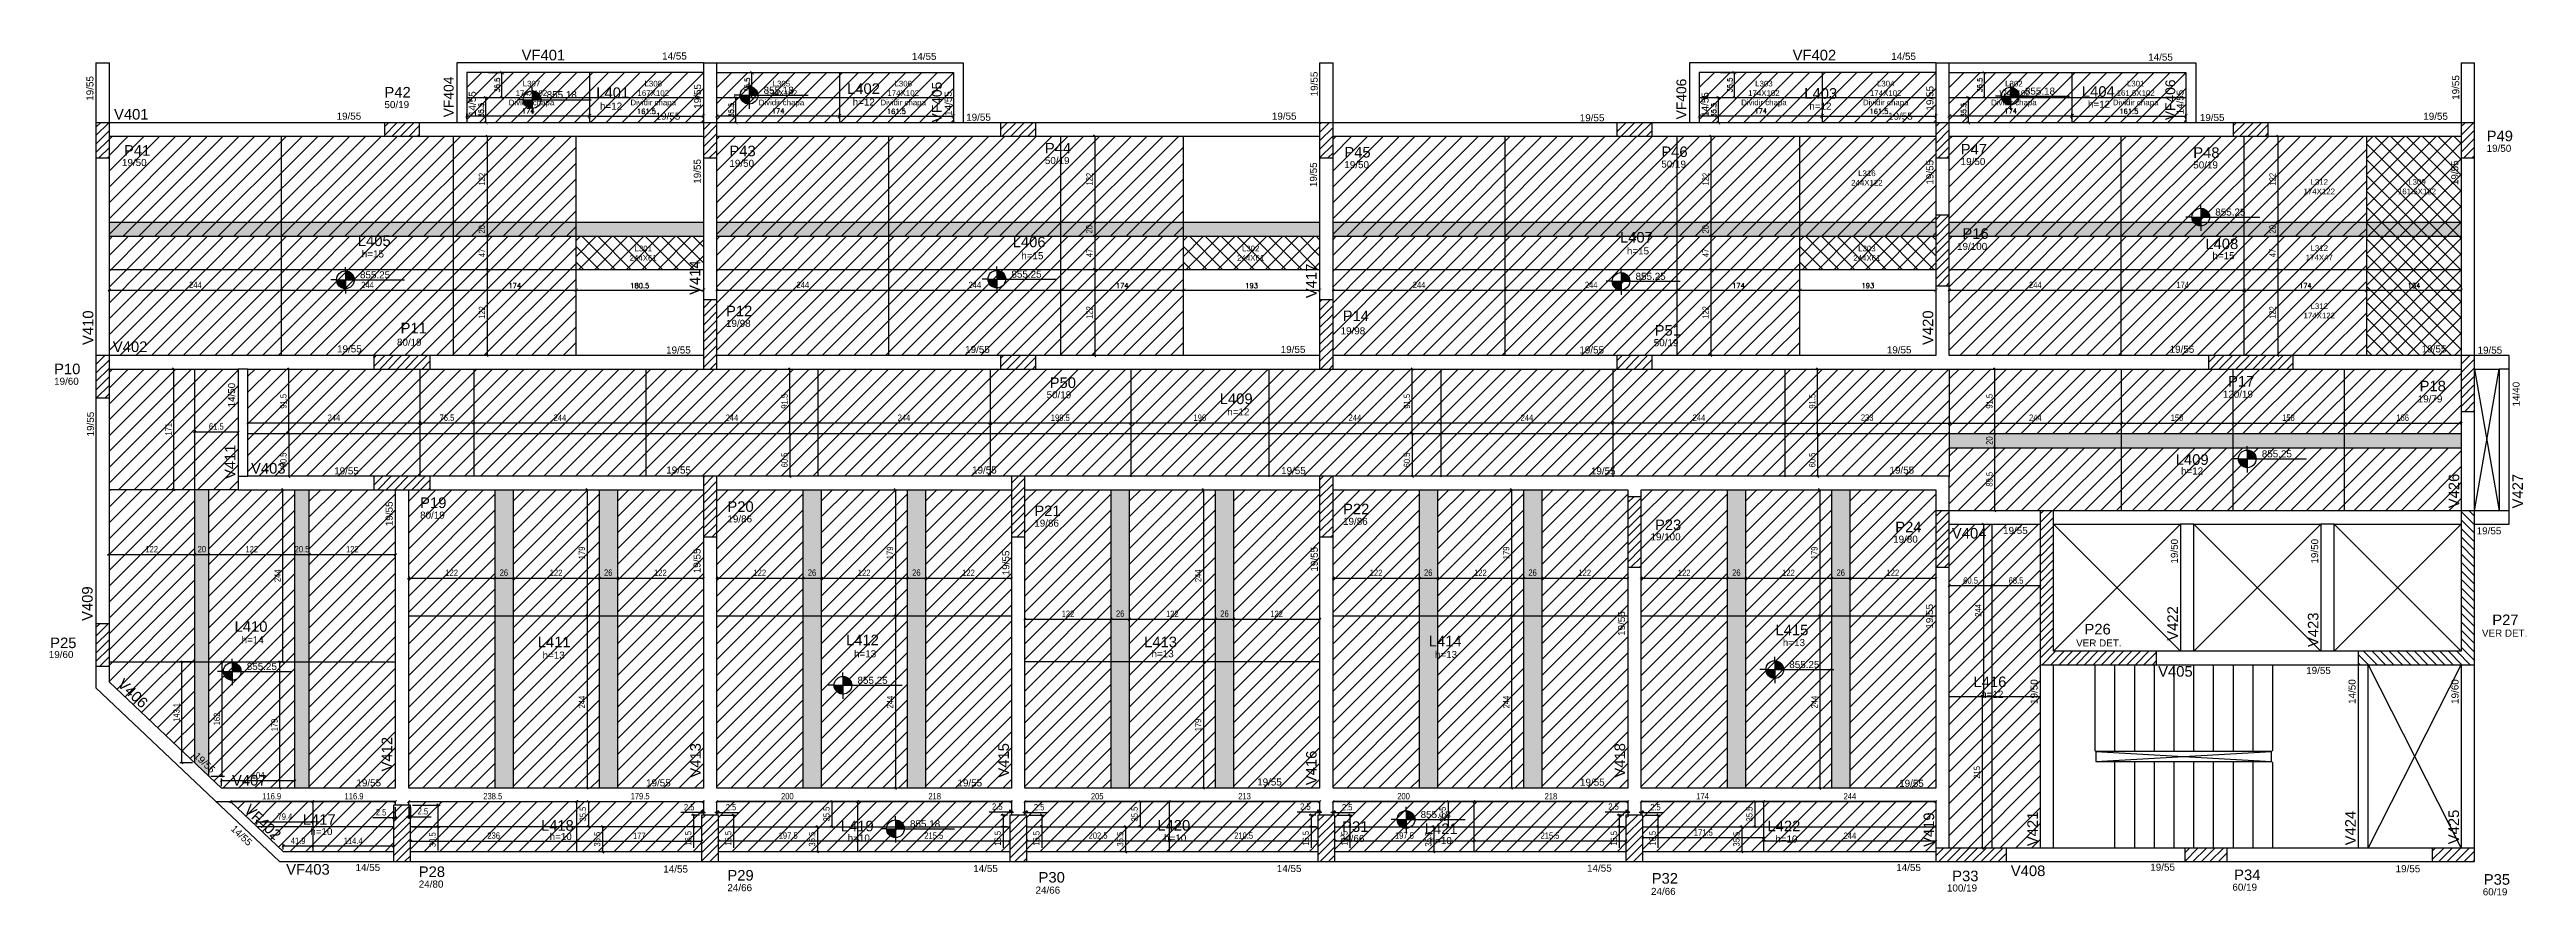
# Model space of a CAD drawing. Header units: millimetres. Extents: x 2358 to 5871, y 1438 to 2637.
import ezdxf

# ---------------------------------------------------------------- set-up
doc = ezdxf.new("R2010")
doc.units = ezdxf.units.MM
for name, color, linetype in [('1', 1, 'Continuous'), ('3', 3, 'Continuous'), ('4', 4, 'Continuous'), ('7', 7, 'Continuous'), ('9', 9, 'Continuous'), ('AUX00', 7, 'Continuous'), ('Painéis', 200, 'Continuous')]:
    doc.layers.add(name, color=color, linetype=linetype)
doc.layers.add('Hachura', color=251, linetype='Continuous', lineweight=9)
doc.layers.add('REAPROVEITAMENTO', color=251, linetype='Continuous', lineweight=9)
doc.styles.add('COTA TECNICA-50', font='techl___.ttf', dxfattribs={"height": 9})
doc.styles.add('ROMANS', font='romans.shx')
doc.styles.get("Standard").update_dxf_attribs({"font": 'arial.ttf'})
doc.dimstyles.new('COTA PAINEL-50', dxfattribs={"dimtxt": 9, "dimasz": 3, "dimexe": 3, "dimexo": 3, "dimgap": 3, "dimtad": 1, "dimdec": 1, "dimzin": 12, "dimdsep": 46, "dimtxsty": 'COTA TECNICA-50', "dimblk1": 'OBLIQUE', "dimblk2": 'OBLIQUE', "dimsah": 1, "dimcen": 0.9, "dimclrd": 4, "dimclre": 4, "dimclrt": 240, "dimadec": 1, "dimazin": 3, "dimtfac": 1, "dimtdec": 1, "dimtmove": 0, "dimatfit": 3, "dimfxl": 1, "dimtolj": 1, "dimtzin": 12, "dimarcsym": 0})
doc.dimstyles.new('Cota Paínel', dxfattribs={"dimtxt": 7, "dimasz": 5, "dimexe": 3, "dimexo": 3, "dimgap": 3, "dimtad": 1, "dimdec": 1, "dimzin": 12, "dimdsep": 46, "dimtxsty": 'ROMANS', "dimblk": 'ARCHTICK', "dimcen": 0, "dimclrd": 4, "dimclre": 4, "dimclrt": 1, "dimadec": 1, "dimazin": 3, "dimtfac": 1, "dimtdec": 1, "dimtmove": 0, "dimatfit": 3, "dimldrblk": 'OBLIQUE', "dimfxl": 1, "dimtolj": 1, "dimtzin": 12, "dimarcsym": 0})
pattern_1 = [(45, (-343.25, -81.827), (-11.22532, 11.22532), [])]

msp = doc.modelspace()

# ---------------------------------------------------------------- texts
at = {"layer": '3', "linetype": 'Continuous'}
for s, p in [('14/55', (3226.97, 2622.59)), ('14/55', (3581.13, 2622.04)), ('14/55', (4970.24, 2622.15)), ('14/55', (5334.59, 2621.01)), ('855.18', (3063.21, 2567.81)), ('855.18', (3370.89, 2574.09)), ('h=12', (3497.12, 2557.4)), ('855.18', (5159.74, 2572.88)), ('h=12', (5249.11, 2554.2)), ('19/55', (2765.24, 2537.38)), ('50/19', (2833.14, 2553.75)), ('h=12', (3138.8, 2551.67)), ('19/55', (3217.74, 2537.38)), ('19/55', (3658.17, 2535.85)), ('19/55', (4091.74, 2537.38)), ('19/55', (4528.42, 2535.11)), ('h=12', (4853.95, 2551.49)), ('19/55', (4965.74, 2537.38)), ('19/55', (5407.87, 2535.46)), ('19/55', (5724.74, 2537.23)), ('19/50', (5814.6, 2491.82)), ('19/50', (2460.87, 2471.73)), ('19/50', (3322.37, 2470.56)), ('50/19', (3769.79, 2474.48)), ('19/50', (4194.49, 2468.7)), ('50/19', (4644.04, 2469.46)), ('19/50', (5068.66, 2473.07)), ('50/19', (5398.53, 2468.27)), ('855.25', (5429.75, 2401.53)), ('h=15', (4595.25, 2346.44)), ('19/100', (5063.49, 2352.84)), ('855.25', (2798.43, 2312.59)), ('h=15', (2800.99, 2342.12)), ('855.25', (3722.33, 2313.47)), ('h=15', (3736.28, 2339.68)), ('855.25', (4607.55, 2310.43)), ('h=15', (5425.7, 2339.74)), ('19/98', (3317.53, 2243.78)), ('19/55', (2765.92, 2207.6)), ('80/19', (2850.89, 2217.09)), ('19/55', (3232.55, 2206.07)), ('19/55', (3656.66, 2206.87)), ('19/55', (4104.31, 2206.87)), ('19/98', (4189.14, 2233.23)), ('19/55', (4527.84, 2206.15)), ('50/19', (4633.31, 2216.41)), ('19/55', (4963.92, 2206.21)), ('19/55', (5365.02, 2207.08)), ('19/55', (5722.59, 2207.55)), ('19/55', (5801.71, 2205.88)), ('19/60', (2364.62, 2161.74)), ('50/19', (3772.22, 2142.65)), ('120/19', (5440.43, 2143.42)), ('19/79', (5716.88, 2136.78)), ('h=12', (4028.42, 2118.35)), ('19/55', (2761.8, 2034.77)), ('19/55', (3232.87, 2035.97)), ('19/55', (3666.48, 2035.97)), ('19/55', (4104.84, 2035.18)), ('19/55', (4544.21, 2034.64)), ('19/55', (4967.66, 2035.87)), ('h=12', (5381.07, 2034.6)), ('855.25', (5495.73, 2058.88)), ('80/19', (2883.7, 1972.07)), ('19/86', (3319.52, 1966.71)), ('19/86', (3754.79, 1960.65)), ('19/86', (4192.66, 1963.25)), ('19/100', (4628.71, 1941.29)), ('19/80', (4972.87, 1937.93)), ('19/55', (5128.75, 1950.31)), ('19/55', (5800.47, 1949.86)), ('h=14', (2630.49, 1795.47)), ('h=13', (4816.44, 1791.47)), ('VER DET.', (5232.35, 1790.96)), ('VER DET.', (5807.93, 1804.89)), ('19/60', (2357.06, 1774.57)), ('855.25', (2637.87, 1757.71)), ('h=13', (3057.35, 1773.64)), ('h=13', (3499.11, 1775.63)), ('h=13', (3921.05, 1775.63)), ('h=13', (4322.99, 1774.62)), ('855.25', (4825.58, 1760.31)), ('19/55', (5558.65, 1752.02)), ('855.25', (3504.06, 1738.04)), ('h=12', (5097.74, 1718.18)), ('19/55', (2793.39, 1592.76)), ('19/55', (3204.15, 1592.7)), ('19/55', (3645.83, 1592.66)), ('19/55', (4070.87, 1593.98)), ('19/55', (4528.76, 1593.69)), ('19/55', (4981.39, 1592.02)), ('855.18', (4302.66, 1547.82)), ('h=10', (2727.88, 1523.7)), ('h=10', (3067.38, 1516.61)), ('h=10', (3490.09, 1514.55)), ('855.18', (3578.51, 1534.76)), ('h=10', (3938.91, 1514.55)), ('24/66', (4187.92, 1513.93)), ('h=10', (4315.5, 1510.92)), ('h=10', (4805.68, 1513.13)), ('14/55', (2792.11, 1472.83)), ('14/55', (3228.63, 1470.61)), ('14/55', (3668.11, 1471.35)), ('14/55', (4098.71, 1471.35)), ('14/55', (4538.74, 1471.91)), ('14/55', (4977.26, 1472.8)), ('19/55', (5337.57, 1473.18)), ('19/55', (5685.49, 1471.07)), ('24/80', (2881.78, 1449.28)), ('24/66', (3319.5, 1444.23)), ('24/66', (3756.52, 1440.75)), ('24/66', (4629.43, 1438.93)), ('100/19', (5049.13, 1443.72)), ('60/19', (5454.01, 1444.9)), ('60/19', (5809.07, 1438.36))]:
    msp.add_text(s, height=10, dxfattribs=at).set_placement(p)
for s, rotation, p in [('19/55', 90, (4156.77, 2570.51)), ('19/55', 90, (5775.75, 2565.51)), ('19/55', 90, (2420.42, 2564.23)), ('14/55', 90, (2962.75, 2542.66)), ('19/55', 90, (3282.17, 2552.83)), ('14/55', 90, (3637.71, 2542.77)), ('14/55', 90, (4711.09, 2541.42)), ('19/55', 90, (5030.02, 2550.28)), ('14/55', 90, (5384.9, 2544.78)), ('19/55', 90, (3281.81, 2446.66)), ('19/55', 90, (4155.63, 2441.9)), ('19/55', 90, (5030.02, 2445.42)), ('19/55', 90, (5774.34, 2444.78)), ('14/50', 90, (2621.35, 2129.55)), ('14/40', 90, (5861.36, 2131.04)), ('19/55', 90, (2421.16, 2088.55)), ('19/55', 90, (2844.81, 1961.45)), ('19/50', 90, (5376.72, 1908.42)), ('19/50', 90, (5575.72, 1908.42)), ('19/55', 90, (3281.44, 1894.76)), ('19/55', 90, (3719.47, 1891.83)), ('19/55', 90, (4156.93, 1897.03)), ('19/55', 90, (4592.63, 1805.92)), ('19/55', 90, (5029.35, 1816.25)), ('19/50', 90, (5177.72, 1709.55)), ('14/50', 90, (5628.72, 1709.55)), ('19/60', 90, (5774.72, 1709.55)), ('19/55', 316.572, (2561.91, 1634.82)), ('14/55', 316.572, (2614.38, 1531.67))]:
    msp.add_text(s, height=10, rotation=rotation, dxfattribs=at).set_placement(p)
at = {"layer": '4', "linetype": 'Continuous'}
for s, p in [('VF401', (3027.69, 2621.49)), ('VF402', (4830.33, 2621.4)), ('P42', (2833.14, 2568.75)), ('L401', (3133.53, 2568.14)), ('L402', (3489.21, 2573.88)), ('L403', (4846.83, 2567.07)), ('L404', (5240.57, 2569.78)), ('V401', (2449.56, 2537.57)), ('P41', (2463.71, 2486.32)), ('P43', (3322.37, 2485.56)), ('P44', (3769.79, 2489.48)), ('P45', (4194.49, 2483.7)), ('P46', (4644.04, 2484.46)), ('P47', (5068.66, 2488.07)), ('P48', (5398.53, 2483.27)), ('P49', (5814.6, 2506.82)), ('L405', (2795.36, 2358.31)), ('L406', (3724.21, 2356.68)), ('L407', (4585.44, 2363.25)), ('P16', (5071.14, 2368.53)), ('L408', (5415.72, 2354.02)), ('P11', (2856, 2234.65)), ('P12', (3317.53, 2258.78)), ('P14', (4192.08, 2252)), ('V402', (2447.94, 2208.21)), ('P51', (4634.63, 2231.41)), ('P10', (2364.62, 2176.74)), ('P50', (3776.63, 2157.22)), ('L409', (4017.81, 2134.42)), ('P17', (5447.84, 2159.24)), ('P18', (5719.49, 2152.53)), ('V403', (2643.96, 2035.87)), ('L409', (5373.67, 2048.35)), ('P19', (2883.7, 1987.07)), ('P20', (3319.52, 1981.71)), ('P21', (3754.79, 1975.65)), ('P22', (4192.66, 1978.25)), ('P23', (4635.04, 1955.82)), ('P24', (4975.85, 1952.74)), ('V404', (5056.16, 1943.89)), ('L410', (2620.6, 1811.71)), ('P27', (5822.59, 1821.23)), ('P25', (2359.04, 1788.58)), ('L411', (3050.51, 1789.88)), ('L412', (3487.7, 1792.63)), ('L413', (3910.6, 1789.87)), ('L414', (4314.19, 1791.07)), ('L415', (4805.99, 1806.82)), ('P26', (5244.25, 1808.01)), ('V405', (5348.72, 1748.17)), ('L416', (5086.88, 1733.4)), ('V407', (2616.93, 1593.87)), ('L417', (2717.31, 1538.31)), ('L418', (3055.1, 1529.86)), ('L419', (3480.38, 1528.99)), ('L420', (3929.26, 1530)), ('P31', (4191.39, 1528.24)), ('L421', (4308.65, 1525.21)), ('L422', (4794.61, 1529.09)), ('VF403', (2693.77, 1467.64)), ('P28', (2881.78, 1464.28)), ('V408', (5139.78, 1465.62)), ('P29', (3319.5, 1459.23)), ('P30', (3760.81, 1456.33)), ('P32', (4630.44, 1454.95)), ('P33', (5056.62, 1458.33)), ('P34', (5456.51, 1459.9)), ('P35', (5810.56, 1453.36))]:
    msp.add_text(s, height=15, dxfattribs=at).set_placement(p)
for s, height, rotation, p in [('VF404', 14, 90, (2931.19, 2540.8)), ('VF405', 14, 90, (3623.51, 2533.52)), ('VF406', 14, 90, (4679.55, 2537.86)), ('VF406', 14, 90, (5372.91, 2536.68)), ('V414', 15, 90, (3281, 2289.14)), ('V417', 15, 90, (4155.09, 2284.49)), ('V410', 15, 90, (2420.22, 2218.12)), ('V420', 15, 90, (5029.72, 2218.12)), ('V411', 15, 90, (2621.72, 2028.12)), ('V426', 15, 90, (5775.73, 1986.81)), ('V427', 15, 90, (5866.09, 1986.57)), ('V409', 15, 90, (2419.23, 1827.19)), ('V422', 15, 90, (5376.72, 1799.12)), ('V423', 15, 90, (5576.02, 1790.13)), ('V406', 15, 316.572, (2453.38, 1736.07)), ('V412', 15, 90, (2844.17, 1613.9)), ('V413', 15, 90, (3281.72, 1605.12)), ('V415', 15, 90, (3718.72, 1605.12)), ('V418', 15, 90, (4592.72, 1605.12)), ('V416', 15, 90, (4155.16, 1594.38)), ('VF402', 15, 316.573, (2633, 1557.94)), ('V419', 15, 90, (5031.01, 1506.86)), ('V421', 15, 90, (5178.25, 1508.01)), ('V424', 15, 90, (5628.95, 1509.16)), ('V425', 15, 90, (5775.41, 1510.74))]:
    msp.add_text(s, height=height, rotation=rotation, dxfattribs=at).set_placement(p)
at = {"layer": 'AUX00', "char_height": 8, "attachment_point": 1}
for s, width, heights, insert in [('\\pxqc;L307^J174X102^JDividir chapa', 135.1522, [39.83], (2974.03, 2592.47)), ('\\pxqc;L308^J167X102^JDividir chapa', 135.1522, [39.83], (3146.75, 2592.47)), ('\\pxqc;L305^J174X102^JDividir chapa', 135.1522, [39.83], (3328.53, 2592.47)), ('\\pxqc;L306^J174X102^JDividir chapa', 135.1522, [39.83], (3501.25, 2592.47)), ('\\pxqc;L303^J174X102^JDividir chapa', 135.1522, [39.83], (4722.03, 2592.47)), ('\\pxqc;L304^J174X102^JDividir chapa', 135.1522, [39.83], (4894.75, 2592.47)), ('\\pxqc;L302^J174X102^JDividir chapa', 135.1522, [39.83], (5076.53, 2592.47)), ('\\pxqc;L301^J161.5X102^JDividir chapa', 135.1522, [39.83], (5249.25, 2592.47)), ('\\pxqc;L316^J244X122', 123.1041, [0], (4874.06, 2465.44)), ('\\pxqc;L312^J174X122', 132.7209, [23.32], (5510.88, 2453.12)), ('\\pxqc;L309^J161.5X122', 132.7209, [23.32], (5649.42, 2453.12)), ('\\pxqc;L301^J244X61', 123.1041, [0], (3138.56, 2358.83)), ('\\pxqc;L302^J244X61', 123.1041, [0], (4000.06, 2358.83)), ('\\pxqc;L303^J244X61', 123.1041, [0], (4874.06, 2358.83)), ('\\pxqc;L312^J174X47', 132.7209, [23.32], (5510.88, 2359.38)), ('\\pxqc;L312^J174X122', 132.7209, [23.32], (5510.88, 2277.16))]:
    msp.add_mtext_dynamic_manual_height_columns(s, width=width, gutter_width=12.5, heights=heights, dxfattribs=dict(at, insert=insert))

# ---------------------------------------------------------------- blocks, each defined once
blk = doc.blocks.new('_Oblique')
at = {"color": 0, "linetype": 'ByBlock', "lineweight": -2}
blk.add_line((-0.5, -0.5), (0.5, 0.5), dxfattribs=at)
blk = doc.blocks.new('*D152')
at = {"layer": 'Defpoints', "color": 0, "transparency": 16777216}
for p in [(5113, 1876.8), (5113, 1872.7), (5181.5, 1877.7)]:
    blk.add_point(p, dxfattribs=at)
at = {"layer": 'Painéis', "color": 4, "lineweight": -2, "transparency": 16777216}
for p, q in [((5113, 1875.7), (5113, 1879.8)), ((5181.5, 1876.8), (5113, 1876.8)), ((5181.5, 1874.7), (5181.5, 1873.8))]:
    blk.add_line(p, q, dxfattribs=at)
at = {"layer": 'Painéis', "color": 4, "lineweight": -2, "transparency": 16777216, "xscale": 3, "yscale": 3, "zscale": 3, "rotation": 180}
blk.add_blockref('_Oblique', (5113, 1876.8), dxfattribs=at)
at = {"layer": 'Painéis', "color": 4, "lineweight": -2, "transparency": 16777216, "xscale": 3, "yscale": 3, "zscale": 3}
blk.add_blockref('_Oblique', (5181.5, 1876.8), dxfattribs=at)
at = {"layer": 'Painéis', "color": 240, "transparency": 16777216, "insert": (5147.2, 1884.4), "char_height": 9, "attachment_point": 5, "style": 'COTA TECNICA-50'}
blk.add_mtext('\\A1;68.5', dxfattribs=at)
blk = doc.blocks.new('*D38')
at = {"layer": 'Defpoints', "color": 0, "transparency": 16777216}
for p in [(5052.5, 1876.8), (5052.5, 1876.8), (5113, 1876.8)]:
    blk.add_point(p, dxfattribs=at)
at = {"layer": 'Painéis', "color": 4, "lineweight": -2, "transparency": 16777216}
blk.add_line((5113, 1876.8), (5052.5, 1876.8), dxfattribs=at)
at = {"layer": 'Painéis', "color": 4, "lineweight": -2, "transparency": 16777216, "xscale": 3, "yscale": 3, "zscale": 3, "rotation": 180}
blk.add_blockref('_Oblique', (5052.5, 1876.8), dxfattribs=at)
at = {"layer": 'Painéis', "color": 4, "lineweight": -2, "transparency": 16777216, "xscale": 3, "yscale": 3, "zscale": 3}
blk.add_blockref('_Oblique', (5113, 1876.8), dxfattribs=at)
at = {"layer": 'Painéis', "color": 240, "transparency": 16777216, "insert": (5082.7, 1884.4), "char_height": 9, "attachment_point": 5, "style": 'COTA TECNICA-50'}
blk.add_mtext('\\A1;60.5', dxfattribs=at)
blk = doc.blocks.new('*D153')
at = {"layer": 'Defpoints', "color": 0, "transparency": 16777216}
for p in [(5101, 1964.1), (5101, 1720.1), (5101, 1720.1)]:
    blk.add_point(p, dxfattribs=at)
at = {"layer": 'Painéis', "color": 4, "lineweight": -2, "transparency": 16777216}
blk.add_line((5101, 1964.1), (5101, 1720.1), dxfattribs=at)
at = {"layer": 'Painéis', "color": 4, "lineweight": -2, "transparency": 16777216, "xscale": 3, "yscale": 3, "zscale": 3}
for p, rotation in [((5101, 1964.1), 90), ((5101, 1720.1), 270)]:
    blk.add_blockref('_Oblique', p, dxfattribs=dict(at, rotation=rotation))
at = {"layer": 'Painéis', "color": 240, "transparency": 16777216, "insert": (5093.4, 1842.1), "char_height": 9, "attachment_point": 5, "rotation": 90, "style": 'COTA TECNICA-50'}
blk.add_mtext('\\A1;244', dxfattribs=at)
blk = doc.blocks.new('*D39')
at = {"layer": 'Defpoints', "color": 0, "transparency": 16777216}
for p in [(5101, 1720.1), (5099.3, 1505.1), (5099.3, 1505.1)]:
    blk.add_point(p, dxfattribs=at)
at = {"layer": 'Painéis', "color": 4, "lineweight": -2, "transparency": 16777216}
for p, q in [((5098, 1720.1), (5096.3, 1720.1)), ((5099.3, 1720.1), (5099.3, 1505.1))]:
    blk.add_line(p, q, dxfattribs=at)
at = {"layer": 'Painéis', "color": 4, "lineweight": -2, "transparency": 16777216, "xscale": 3, "yscale": 3, "zscale": 3}
for p, rotation in [((5099.3, 1720.1), 90), ((5099.3, 1505.1), 270)]:
    blk.add_blockref('_Oblique', p, dxfattribs=dict(at, rotation=rotation))
at = {"layer": 'Painéis', "color": 240, "transparency": 16777216, "insert": (5091.7, 1612.6), "char_height": 9, "attachment_point": 5, "rotation": 90, "style": 'COTA TECNICA-50'}
blk.add_mtext('\\A1;215', dxfattribs=at)
blk = doc.blocks.new('*D40')
at = {"layer": 'Defpoints', "color": 0, "transparency": 16777216}
for p in [(4865.8, 2184.1), (4865.8, 2184.1), (4865.8, 2092.6)]:
    blk.add_point(p, dxfattribs=at)
at = {"layer": 'Painéis', "color": 4, "lineweight": -2, "transparency": 16777216}
blk.add_line((4865.8, 2092.6), (4865.8, 2184.1), dxfattribs=at)
at = {"layer": 'Painéis', "color": 4, "lineweight": -2, "transparency": 16777216, "xscale": 3, "yscale": 3, "zscale": 3}
for p, rotation in [((4865.8, 2184.1), 90), ((4865.8, 2092.6), 270)]:
    blk.add_blockref('_Oblique', p, dxfattribs=dict(at, rotation=rotation))
at = {"layer": 'Painéis', "color": 240, "transparency": 16777216, "insert": (4858.2, 2138.4), "char_height": 9, "attachment_point": 5, "rotation": 90, "style": 'COTA TECNICA-50'}
blk.add_mtext('\\A1;91.5', dxfattribs=at)
blk = doc.blocks.new('*D41')
at = {"layer": 'Defpoints', "color": 0, "transparency": 16777216}
for p in [(4575.5, 2107.5), (4575.5, 2107.5), (4819.5, 2107.5)]:
    blk.add_point(p, dxfattribs=at)
at = {"layer": 'Painéis', "color": 4, "lineweight": -2, "transparency": 16777216}
blk.add_line((4819.5, 2107.5), (4575.5, 2107.5), dxfattribs=at)
at = {"layer": 'Painéis', "color": 4, "lineweight": -2, "transparency": 16777216, "xscale": 3, "yscale": 3, "zscale": 3, "rotation": 180}
blk.add_blockref('_Oblique', (4575.5, 2107.5), dxfattribs=at)
at = {"layer": 'Painéis', "color": 4, "lineweight": -2, "transparency": 16777216, "xscale": 3, "yscale": 3, "zscale": 3}
blk.add_blockref('_Oblique', (4819.5, 2107.5), dxfattribs=at)
at = {"layer": 'Painéis', "color": 240, "transparency": 16777216, "insert": (4697.5, 2115.1), "char_height": 9, "attachment_point": 5, "style": 'COTA TECNICA-50'}
blk.add_mtext('\\A1;244', dxfattribs=at)
blk = doc.blocks.new('*D42')
at = {"layer": 'Defpoints', "color": 0, "transparency": 16777216}
for p in [(4331.5, 2107.5), (4331.5, 2107.5), (4575.5, 2107.5)]:
    blk.add_point(p, dxfattribs=at)
at = {"layer": 'Painéis', "color": 4, "lineweight": -2, "transparency": 16777216}
blk.add_line((4575.5, 2107.5), (4331.5, 2107.5), dxfattribs=at)
at = {"layer": 'Painéis', "color": 4, "lineweight": -2, "transparency": 16777216, "xscale": 3, "yscale": 3, "zscale": 3, "rotation": 180}
blk.add_blockref('_Oblique', (4331.5, 2107.5), dxfattribs=at)
at = {"layer": 'Painéis', "color": 4, "lineweight": -2, "transparency": 16777216, "xscale": 3, "yscale": 3, "zscale": 3}
blk.add_blockref('_Oblique', (4575.5, 2107.5), dxfattribs=at)
at = {"layer": 'Painéis', "color": 240, "transparency": 16777216, "insert": (4453.5, 2115.1), "char_height": 9, "attachment_point": 5, "style": 'COTA TECNICA-50'}
blk.add_mtext('\\A1;244', dxfattribs=at)
blk = doc.blocks.new('*D43')
at = {"layer": 'Defpoints', "color": 0, "transparency": 16777216}
for p in [(4819.5, 2107.5), (5052.5, 2107.5), (5052.5, 2107.5)]:
    blk.add_point(p, dxfattribs=at)
at = {"layer": 'Painéis', "color": 4, "lineweight": -2, "transparency": 16777216}
blk.add_line((4819.5, 2107.5), (5052.5, 2107.5), dxfattribs=at)
at = {"layer": 'Painéis', "color": 4, "lineweight": -2, "transparency": 16777216, "xscale": 3, "yscale": 3, "zscale": 3, "rotation": 180}
blk.add_blockref('_Oblique', (4819.5, 2107.5), dxfattribs=at)
at = {"layer": 'Painéis', "color": 4, "lineweight": -2, "transparency": 16777216, "xscale": 3, "yscale": 3, "zscale": 3}
blk.add_blockref('_Oblique', (5052.5, 2107.5), dxfattribs=at)
at = {"layer": 'Painéis', "color": 240, "transparency": 16777216, "insert": (4936, 2115.2), "char_height": 9, "attachment_point": 5, "style": 'COTA TECNICA-50'}
blk.add_mtext('\\A1;233', dxfattribs=at)
blk = doc.blocks.new('*D44')
at = {"layer": 'Defpoints', "color": 0, "transparency": 16777216}
for p in [(4865.8, 2092.6), (4865.8, 2032.1), (4865.8, 2032.1)]:
    blk.add_point(p, dxfattribs=at)
at = {"layer": 'Painéis', "color": 4, "lineweight": -2, "transparency": 16777216}
blk.add_line((4865.8, 2092.6), (4865.8, 2032.1), dxfattribs=at)
at = {"layer": 'Painéis', "color": 4, "lineweight": -2, "transparency": 16777216, "xscale": 3, "yscale": 3, "zscale": 3}
for p, rotation in [((4865.8, 2092.6), 90), ((4865.8, 2032.1), 270)]:
    blk.add_blockref('_Oblique', p, dxfattribs=dict(at, rotation=rotation))
at = {"layer": 'Painéis', "color": 240, "transparency": 16777216, "insert": (4858.2, 2055.2), "char_height": 9, "attachment_point": 5, "rotation": 90, "style": 'COTA TECNICA-50'}
blk.add_mtext('\\A1;60.5', dxfattribs=at)
blk = doc.blocks.new('*D45')
at = {"layer": 'Defpoints', "color": 0, "transparency": 16777216}
for p in [(4087.5, 2107.5), (4087.5, 2107.5), (4331.5, 2107.5)]:
    blk.add_point(p, dxfattribs=at)
at = {"layer": 'Painéis', "color": 4, "lineweight": -2, "transparency": 16777216}
blk.add_line((4331.5, 2107.5), (4087.5, 2107.5), dxfattribs=at)
at = {"layer": 'Painéis', "color": 4, "lineweight": -2, "transparency": 16777216, "xscale": 3, "yscale": 3, "zscale": 3, "rotation": 180}
blk.add_blockref('_Oblique', (4087.5, 2107.5), dxfattribs=at)
at = {"layer": 'Painéis', "color": 4, "lineweight": -2, "transparency": 16777216, "xscale": 3, "yscale": 3, "zscale": 3}
blk.add_blockref('_Oblique', (4331.5, 2107.5), dxfattribs=at)
at = {"layer": 'Painéis', "color": 240, "transparency": 16777216, "insert": (4209.5, 2115.1), "char_height": 9, "attachment_point": 5, "style": 'COTA TECNICA-50'}
blk.add_mtext('\\A1;244', dxfattribs=at)
blk = doc.blocks.new('*D46')
at = {"layer": 'Defpoints', "color": 0, "transparency": 16777216}
for p in [(3891.5, 2107.5), (3891.5, 2107.5), (4087.5, 2107.5)]:
    blk.add_point(p, dxfattribs=at)
at = {"layer": 'Painéis', "color": 4, "lineweight": -2, "transparency": 16777216}
blk.add_line((4087.5, 2107.5), (3891.5, 2107.5), dxfattribs=at)
at = {"layer": 'Painéis', "color": 4, "lineweight": -2, "transparency": 16777216, "xscale": 3, "yscale": 3, "zscale": 3, "rotation": 180}
blk.add_blockref('_Oblique', (3891.5, 2107.5), dxfattribs=at)
at = {"layer": 'Painéis', "color": 4, "lineweight": -2, "transparency": 16777216, "xscale": 3, "yscale": 3, "zscale": 3}
blk.add_blockref('_Oblique', (4087.5, 2107.5), dxfattribs=at)
at = {"layer": 'Painéis', "color": 240, "transparency": 16777216, "insert": (3989.5, 2115.1), "char_height": 9, "attachment_point": 5, "style": 'COTA TECNICA-50'}
blk.add_mtext('\\A1;196', dxfattribs=at)
blk = doc.blocks.new('*D154')
at = {"color": 4, "lineweight": -2, "transparency": 16777216}
for p, q in [((3692, 2109.9), (3692, 2110.5)), ((3891.5, 2107.5), (3692, 2107.5))]:
    blk.add_line(p, q, dxfattribs=at)
at = {"layer": 'Defpoints', "color": 0, "transparency": 16777216}
for p in [(3692, 2107.5), (3692, 2106.9), (3891.5, 2107.5)]:
    blk.add_point(p, dxfattribs=at)
at = {"color": 4, "lineweight": -2, "transparency": 16777216, "xscale": 3, "yscale": 3, "zscale": 3, "rotation": 180}
blk.add_blockref('_Oblique', (3692, 2107.5), dxfattribs=at)
at = {"color": 4, "lineweight": -2, "transparency": 16777216, "xscale": 3, "yscale": 3, "zscale": 3}
blk.add_blockref('_Oblique', (3891.5, 2107.5), dxfattribs=at)
at = {"color": 240, "transparency": 16777216, "insert": (3791.7, 2115.1), "char_height": 9, "attachment_point": 5, "style": 'COTA TECNICA-50'}
blk.add_mtext('\\A1;199.5', dxfattribs=at)
blk = doc.blocks.new('*D155')
at = {"color": 4, "lineweight": -2, "transparency": 16777216}
blk.add_line((3692, 2107.5), (3448, 2107.5), dxfattribs=at)
at = {"layer": 'Defpoints', "color": 0, "transparency": 16777216}
for p in [(3448, 2107.5), (3448, 2107.5), (3692, 2107.5)]:
    blk.add_point(p, dxfattribs=at)
at = {"color": 4, "lineweight": -2, "transparency": 16777216, "xscale": 3, "yscale": 3, "zscale": 3, "rotation": 180}
blk.add_blockref('_Oblique', (3448, 2107.5), dxfattribs=at)
at = {"color": 4, "lineweight": -2, "transparency": 16777216, "xscale": 3, "yscale": 3, "zscale": 3}
blk.add_blockref('_Oblique', (3692, 2107.5), dxfattribs=at)
at = {"color": 240, "transparency": 16777216, "insert": (3570, 2115.1), "char_height": 9, "attachment_point": 5, "style": 'COTA TECNICA-50'}
blk.add_mtext('\\A1;244', dxfattribs=at)
blk = doc.blocks.new('*D47')
at = {"color": 4, "lineweight": -2, "transparency": 16777216}
blk.add_line((3448, 2107.5), (3204, 2107.5), dxfattribs=at)
at = {"layer": 'Defpoints', "color": 0, "transparency": 16777216}
for p in [(3204, 2107.5), (3204, 2107.5), (3448, 2107.5)]:
    blk.add_point(p, dxfattribs=at)
at = {"color": 4, "lineweight": -2, "transparency": 16777216, "xscale": 3, "yscale": 3, "zscale": 3, "rotation": 180}
blk.add_blockref('_Oblique', (3204, 2107.5), dxfattribs=at)
at = {"color": 4, "lineweight": -2, "transparency": 16777216, "xscale": 3, "yscale": 3, "zscale": 3}
blk.add_blockref('_Oblique', (3448, 2107.5), dxfattribs=at)
at = {"color": 240, "transparency": 16777216, "insert": (3326, 2115.1), "char_height": 9, "attachment_point": 5, "style": 'COTA TECNICA-50'}
blk.add_mtext('\\A1;244', dxfattribs=at)
blk = doc.blocks.new('*D48')
at = {"color": 4, "lineweight": -2, "transparency": 16777216}
blk.add_line((3204, 2107.5), (2960, 2107.5), dxfattribs=at)
at = {"layer": 'Defpoints', "color": 0, "transparency": 16777216}
for p in [(2960, 2107.5), (2960, 2107.5), (3204, 2107.5)]:
    blk.add_point(p, dxfattribs=at)
at = {"color": 4, "lineweight": -2, "transparency": 16777216, "xscale": 3, "yscale": 3, "zscale": 3, "rotation": 180}
blk.add_blockref('_Oblique', (2960, 2107.5), dxfattribs=at)
at = {"color": 4, "lineweight": -2, "transparency": 16777216, "xscale": 3, "yscale": 3, "zscale": 3}
blk.add_blockref('_Oblique', (3204, 2107.5), dxfattribs=at)
at = {"color": 240, "transparency": 16777216, "insert": (3082, 2115.1), "char_height": 9, "attachment_point": 5, "style": 'COTA TECNICA-50'}
blk.add_mtext('\\A1;244', dxfattribs=at)
blk = doc.blocks.new('*D156')
at = {"color": 4, "lineweight": -2, "transparency": 16777216}
for p, q in [((2960, 2107.5), (2883.5, 2107.5)), ((2883.5, 2105.1), (2883.5, 2104.5))]:
    blk.add_line(p, q, dxfattribs=at)
at = {"layer": 'Defpoints', "color": 0, "transparency": 16777216}
for p in [(2883.5, 2108.1), (2883.5, 2107.5), (2960, 2107.5)]:
    blk.add_point(p, dxfattribs=at)
at = {"color": 4, "lineweight": -2, "transparency": 16777216, "xscale": 3, "yscale": 3, "zscale": 3, "rotation": 180}
blk.add_blockref('_Oblique', (2883.5, 2107.5), dxfattribs=at)
at = {"color": 4, "lineweight": -2, "transparency": 16777216, "xscale": 3, "yscale": 3, "zscale": 3}
blk.add_blockref('_Oblique', (2960, 2107.5), dxfattribs=at)
at = {"color": 240, "transparency": 16777216, "insert": (2921.7, 2115.1), "char_height": 9, "attachment_point": 5, "style": 'COTA TECNICA-50'}
blk.add_mtext('\\A1;76.5', dxfattribs=at)
blk = doc.blocks.new('*D49')
at = {"layer": 'Defpoints', "color": 0, "transparency": 16777216}
for p in [(4290.9, 2184.1), (4290.9, 2184.1), (4290.9, 2092.6)]:
    blk.add_point(p, dxfattribs=at)
at = {"layer": 'Painéis', "color": 4, "lineweight": -2, "transparency": 16777216}
blk.add_line((4290.9, 2092.6), (4290.9, 2184.1), dxfattribs=at)
at = {"layer": 'Painéis', "color": 4, "lineweight": -2, "transparency": 16777216, "xscale": 3, "yscale": 3, "zscale": 3}
for p, rotation in [((4290.9, 2184.1), 90), ((4290.9, 2092.6), 270)]:
    blk.add_blockref('_Oblique', p, dxfattribs=dict(at, rotation=rotation))
at = {"layer": 'Painéis', "color": 240, "transparency": 16777216, "insert": (4283.3, 2138.4), "char_height": 9, "attachment_point": 5, "rotation": 90, "style": 'COTA TECNICA-50'}
blk.add_mtext('\\A1;91.5', dxfattribs=at)
blk = doc.blocks.new('*D50')
at = {"layer": 'Defpoints', "color": 0, "transparency": 16777216}
for p in [(4290.9, 2092.6), (4290.9, 2032.1), (4290.9, 2032.1)]:
    blk.add_point(p, dxfattribs=at)
at = {"layer": 'Painéis', "color": 4, "lineweight": -2, "transparency": 16777216}
blk.add_line((4290.9, 2092.6), (4290.9, 2032.1), dxfattribs=at)
at = {"layer": 'Painéis', "color": 4, "lineweight": -2, "transparency": 16777216, "xscale": 3, "yscale": 3, "zscale": 3}
for p, rotation in [((4290.9, 2092.6), 90), ((4290.9, 2032.1), 270)]:
    blk.add_blockref('_Oblique', p, dxfattribs=dict(at, rotation=rotation))
at = {"layer": 'Painéis', "color": 240, "transparency": 16777216, "insert": (4283.3, 2055.2), "char_height": 9, "attachment_point": 5, "rotation": 90, "style": 'COTA TECNICA-50'}
blk.add_mtext('\\A1;60.5', dxfattribs=at)
blk = doc.blocks.new('*D51')
at = {"layer": 'Defpoints', "color": 0, "transparency": 16777216}
for p in [(3408.2, 2184.1), (3408.2, 2184.1), (3408.2, 2092.6)]:
    blk.add_point(p, dxfattribs=at)
at = {"layer": 'Painéis', "color": 4, "lineweight": -2, "transparency": 16777216}
blk.add_line((3408.2, 2092.6), (3408.2, 2184.1), dxfattribs=at)
at = {"layer": 'Painéis', "color": 4, "lineweight": -2, "transparency": 16777216, "xscale": 3, "yscale": 3, "zscale": 3}
for p, rotation in [((3408.2, 2184.1), 90), ((3408.2, 2092.6), 270)]:
    blk.add_blockref('_Oblique', p, dxfattribs=dict(at, rotation=rotation))
at = {"layer": 'Painéis', "color": 240, "transparency": 16777216, "insert": (3400.5, 2138.4), "char_height": 9, "attachment_point": 5, "rotation": 90, "style": 'COTA TECNICA-50'}
blk.add_mtext('\\A1;91.5', dxfattribs=at)
blk = doc.blocks.new('*D52')
at = {"layer": 'Defpoints', "color": 0, "transparency": 16777216}
for p in [(3408.2, 2092.6), (3408.2, 2032.1), (3408.2, 2032.1)]:
    blk.add_point(p, dxfattribs=at)
at = {"layer": 'Painéis', "color": 4, "lineweight": -2, "transparency": 16777216}
blk.add_line((3408.2, 2092.6), (3408.2, 2032.1), dxfattribs=at)
at = {"layer": 'Painéis', "color": 4, "lineweight": -2, "transparency": 16777216, "xscale": 3, "yscale": 3, "zscale": 3}
for p, rotation in [((3408.2, 2092.6), 90), ((3408.2, 2032.1), 270)]:
    blk.add_blockref('_Oblique', p, dxfattribs=dict(at, rotation=rotation))
at = {"layer": 'Painéis', "color": 240, "transparency": 16777216, "insert": (3400.6, 2055.2), "char_height": 9, "attachment_point": 5, "rotation": 90, "style": 'COTA TECNICA-50'}
blk.add_mtext('\\A1;60.5', dxfattribs=at)
blk = doc.blocks.new('*D53')
at = {"color": 4, "lineweight": -2, "transparency": 16777216}
for p, q in [((2639.5, 2107.8), (2639.5, 2110.5)), ((2883.5, 2107.8), (2883.5, 2110.5)), ((2883.5, 2107.5), (2639.5, 2107.5))]:
    blk.add_line(p, q, dxfattribs=at)
at = {"layer": 'Defpoints', "color": 0, "transparency": 16777216}
for p in [(2639.5, 2107.5), (2639.5, 2104.8), (2883.5, 2104.8)]:
    blk.add_point(p, dxfattribs=at)
at = {"color": 4, "lineweight": -2, "transparency": 16777216, "xscale": 3, "yscale": 3, "zscale": 3, "rotation": 180}
blk.add_blockref('_Oblique', (2639.5, 2107.5), dxfattribs=at)
at = {"color": 4, "lineweight": -2, "transparency": 16777216, "xscale": 3, "yscale": 3, "zscale": 3}
blk.add_blockref('_Oblique', (2883.5, 2107.5), dxfattribs=at)
at = {"color": 240, "transparency": 16777216, "insert": (2761.5, 2115.1), "char_height": 9, "attachment_point": 5, "style": 'COTA TECNICA-50'}
blk.add_mtext('\\A1;244', dxfattribs=at)
blk = doc.blocks.new('*D54')
at = {"layer": 'Defpoints', "color": 0, "transparency": 16777216}
for p in [(2697.4, 2184.1), (2697.4, 2184.1), (2697.4, 2092.6)]:
    blk.add_point(p, dxfattribs=at)
at = {"layer": 'Painéis', "color": 4, "lineweight": -2, "transparency": 16777216}
blk.add_line((2697.4, 2092.6), (2697.4, 2184.1), dxfattribs=at)
at = {"layer": 'Painéis', "color": 4, "lineweight": -2, "transparency": 16777216, "xscale": 3, "yscale": 3, "zscale": 3}
for p, rotation in [((2697.4, 2184.1), 90), ((2697.4, 2092.6), 270)]:
    blk.add_blockref('_Oblique', p, dxfattribs=dict(at, rotation=rotation))
at = {"layer": 'Painéis', "color": 240, "transparency": 16777216, "insert": (2689.8, 2138.4), "char_height": 9, "attachment_point": 5, "rotation": 90, "style": 'COTA TECNICA-50'}
blk.add_mtext('\\A1;91.5', dxfattribs=at)
blk = doc.blocks.new('*D55')
at = {"layer": 'Defpoints', "color": 0, "transparency": 16777216}
for p in [(2697.4, 2092.6), (2697.4, 2032.1), (2697.4, 2032.1)]:
    blk.add_point(p, dxfattribs=at)
at = {"layer": 'Painéis', "color": 4, "lineweight": -2, "transparency": 16777216}
blk.add_line((2697.4, 2092.6), (2697.4, 2032.1), dxfattribs=at)
at = {"layer": 'Painéis', "color": 4, "lineweight": -2, "transparency": 16777216, "xscale": 3, "yscale": 3, "zscale": 3}
for p, rotation in [((2697.4, 2092.6), 90), ((2697.4, 2032.1), 270)]:
    blk.add_blockref('_Oblique', p, dxfattribs=dict(at, rotation=rotation))
at = {"layer": 'Painéis', "color": 240, "transparency": 16777216, "insert": (2689.8, 2055.2), "char_height": 9, "attachment_point": 5, "rotation": 90, "style": 'COTA TECNICA-50'}
blk.add_mtext('\\A1;60.5', dxfattribs=at)
blk = doc.blocks.new('*D157')
at = {"layer": 'Defpoints', "color": 0, "transparency": 16777216}
for p in [(5117, 2072.6), (5117, 2072.6), (5117, 1983.1)]:
    blk.add_point(p, dxfattribs=at)
at = {"layer": 'Painéis', "color": 4, "lineweight": -2, "transparency": 16777216}
for p, q in [((5117, 1983.1), (5117, 2072.6)), ((5120, 2072.6), (5120, 2072.6)), ((5120, 1983.1), (5120, 1983.1))]:
    blk.add_line(p, q, dxfattribs=at)
at = {"layer": 'Painéis', "color": 4, "lineweight": -2, "transparency": 16777216, "xscale": 3, "yscale": 3, "zscale": 3}
for p, rotation in [((5117, 2072.6), 90), ((5117, 1983.1), 270)]:
    blk.add_blockref('_Oblique', p, dxfattribs=dict(at, rotation=rotation))
at = {"layer": 'Painéis', "color": 240, "transparency": 16777216, "insert": (5109.4, 2027.9), "char_height": 9, "attachment_point": 5, "rotation": 90, "style": 'COTA TECNICA-50'}
blk.add_mtext('\\A1;89.5', dxfattribs=at)
blk = doc.blocks.new('*D158')
at = {"layer": 'Defpoints', "color": 0, "transparency": 16777216}
for p in [(5117, 2092.6), (5117, 2092.6), (5117, 2072.6)]:
    blk.add_point(p, dxfattribs=at)
at = {"layer": 'Painéis', "color": 4, "lineweight": -2, "transparency": 16777216}
blk.add_line((5117, 2072.6), (5117, 2092.6), dxfattribs=at)
at = {"layer": 'Painéis', "color": 4, "lineweight": -2, "transparency": 16777216, "xscale": 3, "yscale": 3, "zscale": 3}
for p, rotation in [((5117, 2092.6), 90), ((5117, 2072.6), 270)]:
    blk.add_blockref('_Oblique', p, dxfattribs=dict(at, rotation=rotation))
at = {"layer": 'Painéis', "color": 240, "transparency": 16777216, "insert": (5109.4, 2082.6), "char_height": 9, "attachment_point": 5, "rotation": 90, "style": 'COTA TECNICA-50'}
blk.add_mtext('\\A1;20', dxfattribs=at)
blk = doc.blocks.new('*D56')
at = {"layer": 'Defpoints', "color": 0, "transparency": 16777216}
for p in [(5117, 2184.1), (5117, 2184.1), (5117, 2092.6)]:
    blk.add_point(p, dxfattribs=at)
at = {"layer": 'Painéis', "color": 4, "lineweight": -2, "transparency": 16777216}
blk.add_line((5117, 2092.6), (5117, 2184.1), dxfattribs=at)
at = {"layer": 'Painéis', "color": 4, "lineweight": -2, "transparency": 16777216, "xscale": 3, "yscale": 3, "zscale": 3}
for p, rotation in [((5117, 2184.1), 90), ((5117, 2092.6), 270)]:
    blk.add_blockref('_Oblique', p, dxfattribs=dict(at, rotation=rotation))
at = {"layer": 'Painéis', "color": 240, "transparency": 16777216, "insert": (5109.4, 2138.4), "char_height": 9, "attachment_point": 5, "rotation": 90, "style": 'COTA TECNICA-50'}
blk.add_mtext('\\A1;91.5', dxfattribs=at)
blk = doc.blocks.new('*D159')
at = {"layer": 'Defpoints', "color": 0, "transparency": 16777216}
for p in [(5052.5, 2107.5), (5296.5, 2107.5), (5296.5, 2107.5)]:
    blk.add_point(p, dxfattribs=at)
at = {"layer": 'Painéis', "color": 4, "lineweight": -2, "transparency": 16777216}
blk.add_line((5052.5, 2107.5), (5296.5, 2107.5), dxfattribs=at)
at = {"layer": 'Painéis', "color": 4, "lineweight": -2, "transparency": 16777216, "xscale": 3, "yscale": 3, "zscale": 3, "rotation": 180}
blk.add_blockref('_Oblique', (5052.5, 2107.5), dxfattribs=at)
at = {"layer": 'Painéis', "color": 4, "lineweight": -2, "transparency": 16777216, "xscale": 3, "yscale": 3, "zscale": 3}
blk.add_blockref('_Oblique', (5296.5, 2107.5), dxfattribs=at)
at = {"layer": 'Painéis', "color": 240, "transparency": 16777216, "insert": (5174.5, 2115.1), "char_height": 9, "attachment_point": 5, "style": 'COTA TECNICA-50'}
blk.add_mtext('\\A1;244', dxfattribs=at)
blk = doc.blocks.new('*D160')
at = {"layer": 'Defpoints', "color": 0, "transparency": 16777216}
for p in [(5296.5, 2107.5), (5454.5, 2107.5), (5454.5, 2107.5)]:
    blk.add_point(p, dxfattribs=at)
at = {"layer": 'Painéis', "color": 4, "lineweight": -2, "transparency": 16777216}
blk.add_line((5296.5, 2107.5), (5454.5, 2107.5), dxfattribs=at)
at = {"layer": 'Painéis', "color": 4, "lineweight": -2, "transparency": 16777216, "xscale": 3, "yscale": 3, "zscale": 3, "rotation": 180}
blk.add_blockref('_Oblique', (5296.5, 2107.5), dxfattribs=at)
at = {"layer": 'Painéis', "color": 4, "lineweight": -2, "transparency": 16777216, "xscale": 3, "yscale": 3, "zscale": 3}
blk.add_blockref('_Oblique', (5454.5, 2107.5), dxfattribs=at)
at = {"layer": 'Painéis', "color": 240, "transparency": 16777216, "insert": (5375.5, 2115.1), "char_height": 9, "attachment_point": 5, "style": 'COTA TECNICA-50'}
blk.add_mtext('\\A1;158', dxfattribs=at)
blk = doc.blocks.new('*D176')
at = {"layer": 'Defpoints', "color": 0, "transparency": 16777216}
for p in [(5454.5, 2107.5), (5612.5, 2107.5), (5612.5, 2107.5)]:
    blk.add_point(p, dxfattribs=at)
at = {"layer": 'Painéis', "color": 4, "lineweight": -2, "transparency": 16777216}
blk.add_line((5454.5, 2107.5), (5612.5, 2107.5), dxfattribs=at)
at = {"layer": 'Painéis', "color": 4, "lineweight": -2, "transparency": 16777216, "xscale": 3, "yscale": 3, "zscale": 3, "rotation": 180}
blk.add_blockref('_Oblique', (5454.5, 2107.5), dxfattribs=at)
at = {"layer": 'Painéis', "color": 4, "lineweight": -2, "transparency": 16777216, "xscale": 3, "yscale": 3, "zscale": 3}
blk.add_blockref('_Oblique', (5612.5, 2107.5), dxfattribs=at)
at = {"layer": 'Painéis', "color": 240, "transparency": 16777216, "insert": (5533.5, 2115.1), "char_height": 9, "attachment_point": 5, "style": 'COTA TECNICA-50'}
blk.add_mtext('\\A1;158', dxfattribs=at)
blk = doc.blocks.new('*D177')
at = {"layer": 'Defpoints', "color": 0, "transparency": 16777216}
for p in [(5612.5, 2107.5), (5778.5, 2107.5), (5778.5, 2107.5)]:
    blk.add_point(p, dxfattribs=at)
at = {"layer": 'Painéis', "color": 4, "lineweight": -2, "transparency": 16777216}
blk.add_line((5612.5, 2107.5), (5778.5, 2107.5), dxfattribs=at)
at = {"layer": 'Painéis', "color": 4, "lineweight": -2, "transparency": 16777216, "xscale": 3, "yscale": 3, "zscale": 3, "rotation": 180}
blk.add_blockref('_Oblique', (5612.5, 2107.5), dxfattribs=at)
at = {"layer": 'Painéis', "color": 4, "lineweight": -2, "transparency": 16777216, "xscale": 3, "yscale": 3, "zscale": 3}
blk.add_blockref('_Oblique', (5778.5, 2107.5), dxfattribs=at)
at = {"layer": 'Painéis', "color": 240, "transparency": 16777216, "insert": (5695.5, 2115.1), "char_height": 9, "attachment_point": 5, "style": 'COTA TECNICA-50'}
blk.add_mtext('\\A1;166', dxfattribs=at)
blk = doc.blocks.new('*D92')
at = {"layer": 'Defpoints', "color": 0, "transparency": 16777216}
for p in [(2545.8, 1769.1), (2564, 1769.1), (2564, 1626.1)]:
    blk.add_point(p, dxfattribs=at)
at = {"layer": 'Painéis', "color": 4, "lineweight": -2, "transparency": 16777216}
for p, q in [((2561, 1769.1), (2542.8, 1769.1)), ((2545.8, 1626.1), (2545.8, 1769.1)), ((2561, 1626.1), (2542.8, 1626.1))]:
    blk.add_line(p, q, dxfattribs=at)
at = {"layer": 'Painéis', "color": 4, "lineweight": -2, "transparency": 16777216, "xscale": 3, "yscale": 3, "zscale": 3}
for p, rotation in [((2545.8, 1769.1), 90), ((2545.8, 1626.1), 270)]:
    blk.add_blockref('_Oblique', p, dxfattribs=dict(at, rotation=rotation))
at = {"layer": 'Painéis', "color": 240, "transparency": 16777216, "insert": (2538.1, 1697.6), "char_height": 9, "attachment_point": 5, "rotation": 90, "style": 'COTA TECNICA-50'}
blk.add_mtext('\\A1;143.1', dxfattribs=at)
blk = doc.blocks.new('*D93')
at = {"layer": 'Defpoints', "color": 0, "transparency": 16777216}
for p in [(2442, 1921.2), (2564, 1921.2), (2564, 1921.2)]:
    blk.add_point(p, dxfattribs=at)
at = {"layer": 'Painéis', "color": 4, "lineweight": -2, "transparency": 16777216}
blk.add_line((2442, 1921.2), (2564, 1921.2), dxfattribs=at)
at = {"layer": 'Painéis', "color": 4, "lineweight": -2, "transparency": 16777216, "xscale": 3, "yscale": 3, "zscale": 3, "rotation": 180}
blk.add_blockref('_Oblique', (2442, 1921.2), dxfattribs=at)
at = {"layer": 'Painéis', "color": 4, "lineweight": -2, "transparency": 16777216, "xscale": 3, "yscale": 3, "zscale": 3}
blk.add_blockref('_Oblique', (2564, 1921.2), dxfattribs=at)
at = {"layer": 'Painéis', "color": 240, "transparency": 16777216, "insert": (2503, 1928.8), "char_height": 9, "attachment_point": 5, "style": 'COTA TECNICA-50'}
blk.add_mtext('\\A1;122', dxfattribs=at)
blk = doc.blocks.new('*D94')
at = {"layer": 'Defpoints', "color": 0, "transparency": 16777216}
for p in [(2564, 1921.2), (2584, 1921.2), (2584, 1921.2)]:
    blk.add_point(p, dxfattribs=at)
at = {"layer": 'Painéis', "color": 4, "lineweight": -2, "transparency": 16777216}
blk.add_line((2564, 1921.2), (2584, 1921.2), dxfattribs=at)
at = {"layer": 'Painéis', "color": 4, "lineweight": -2, "transparency": 16777216, "xscale": 3, "yscale": 3, "zscale": 3, "rotation": 180}
blk.add_blockref('_Oblique', (2564, 1921.2), dxfattribs=at)
at = {"layer": 'Painéis', "color": 4, "lineweight": -2, "transparency": 16777216, "xscale": 3, "yscale": 3, "zscale": 3}
blk.add_blockref('_Oblique', (2584, 1921.2), dxfattribs=at)
at = {"layer": 'Painéis', "color": 240, "transparency": 16777216, "insert": (2574.2, 1928.8), "char_height": 9, "attachment_point": 5, "style": 'COTA TECNICA-50'}
blk.add_mtext('\\A1;20', dxfattribs=at)
blk = doc.blocks.new('*D95')
at = {"layer": 'Defpoints', "color": 0, "transparency": 16777216}
for p in [(2584, 1921.2), (2706, 1921.2), (2706, 1921.2)]:
    blk.add_point(p, dxfattribs=at)
at = {"layer": 'Painéis', "color": 4, "lineweight": -2, "transparency": 16777216}
blk.add_line((2584, 1921.2), (2706, 1921.2), dxfattribs=at)
at = {"layer": 'Painéis', "color": 4, "lineweight": -2, "transparency": 16777216, "xscale": 3, "yscale": 3, "zscale": 3, "rotation": 180}
blk.add_blockref('_Oblique', (2584, 1921.2), dxfattribs=at)
at = {"layer": 'Painéis', "color": 4, "lineweight": -2, "transparency": 16777216, "xscale": 3, "yscale": 3, "zscale": 3}
blk.add_blockref('_Oblique', (2706, 1921.2), dxfattribs=at)
at = {"layer": 'Painéis', "color": 240, "transparency": 16777216, "insert": (2645, 1928.8), "char_height": 9, "attachment_point": 5, "style": 'COTA TECNICA-50'}
blk.add_mtext('\\A1;122', dxfattribs=at)
blk = doc.blocks.new('*D96')
at = {"layer": 'Defpoints', "color": 0, "transparency": 16777216}
for p in [(2706, 1921.2), (2726.5, 1921.2), (2726.5, 1921.2)]:
    blk.add_point(p, dxfattribs=at)
at = {"layer": 'Painéis', "color": 4, "lineweight": -2, "transparency": 16777216}
blk.add_line((2706, 1921.2), (2726.5, 1921.2), dxfattribs=at)
at = {"layer": 'Painéis', "color": 4, "lineweight": -2, "transparency": 16777216, "xscale": 3, "yscale": 3, "zscale": 3, "rotation": 180}
blk.add_blockref('_Oblique', (2706, 1921.2), dxfattribs=at)
at = {"layer": 'Painéis', "color": 4, "lineweight": -2, "transparency": 16777216, "xscale": 3, "yscale": 3, "zscale": 3}
blk.add_blockref('_Oblique', (2726.5, 1921.2), dxfattribs=at)
at = {"layer": 'Painéis', "color": 240, "transparency": 16777216, "insert": (2716.2, 1928.8), "char_height": 9, "attachment_point": 5, "style": 'COTA TECNICA-50'}
blk.add_mtext('\\A1;20.5', dxfattribs=at)
blk = doc.blocks.new('*D97')
at = {"layer": 'Defpoints', "color": 0, "transparency": 16777216}
for p in [(2726.5, 1921.2), (2848.5, 1921.2), (2848.5, 1921.2)]:
    blk.add_point(p, dxfattribs=at)
at = {"layer": 'Painéis', "color": 4, "lineweight": -2, "transparency": 16777216}
blk.add_line((2726.5, 1921.2), (2848.5, 1921.2), dxfattribs=at)
at = {"layer": 'Painéis', "color": 4, "lineweight": -2, "transparency": 16777216, "xscale": 3, "yscale": 3, "zscale": 3, "rotation": 180}
blk.add_blockref('_Oblique', (2726.5, 1921.2), dxfattribs=at)
at = {"layer": 'Painéis', "color": 4, "lineweight": -2, "transparency": 16777216, "xscale": 3, "yscale": 3, "zscale": 3}
blk.add_blockref('_Oblique', (2848.5, 1921.2), dxfattribs=at)
at = {"layer": 'Painéis', "color": 240, "transparency": 16777216, "insert": (2787.5, 1928.8), "char_height": 9, "attachment_point": 5, "style": 'COTA TECNICA-50'}
blk.add_mtext('\\A1;122', dxfattribs=at)
blk = doc.blocks.new('*D178')
at = {"layer": 'Defpoints', "color": 0, "transparency": 16777216}
for p in [(2684.8, 1769.1), (2688.8, 1769.1), (2693.1, 1590.1)]:
    blk.add_point(p, dxfattribs=at)
at = {"layer": 'Painéis', "color": 4, "lineweight": -2, "transparency": 16777216}
for p, q in [((2685.8, 1769.1), (2681.8, 1769.1)), ((2684.8, 1590.1), (2684.8, 1769.1)), ((2690.1, 1590.1), (2681.8, 1590.1))]:
    blk.add_line(p, q, dxfattribs=at)
at = {"layer": 'Painéis', "color": 4, "lineweight": -2, "transparency": 16777216, "xscale": 3, "yscale": 3, "zscale": 3}
for p, rotation in [((2684.8, 1769.1), 90), ((2684.8, 1590.1), 270)]:
    blk.add_blockref('_Oblique', p, dxfattribs=dict(at, rotation=rotation))
at = {"layer": 'Painéis', "color": 240, "transparency": 16777216, "insert": (2677.2, 1679.6), "char_height": 9, "attachment_point": 5, "rotation": 90, "style": 'COTA TECNICA-50'}
blk.add_mtext('\\A1;179', dxfattribs=at)
blk = doc.blocks.new('*D98')
at = {"layer": 'Defpoints', "color": 0, "transparency": 16777216}
for p in [(2689.1, 2013.1), (2689.1, 2013.1), (2689.1, 1769.1)]:
    blk.add_point(p, dxfattribs=at)
at = {"layer": 'Painéis', "color": 4, "lineweight": -2, "transparency": 16777216}
blk.add_line((2689.1, 1769.1), (2689.1, 2013.1), dxfattribs=at)
at = {"layer": 'Painéis', "color": 4, "lineweight": -2, "transparency": 16777216, "xscale": 3, "yscale": 3, "zscale": 3}
for p, rotation in [((2689.1, 2013.1), 90), ((2689.1, 1769.1), 270)]:
    blk.add_blockref('_Oblique', p, dxfattribs=dict(at, rotation=rotation))
at = {"layer": 'Painéis', "color": 240, "transparency": 16777216, "insert": (2681.6, 1891.1), "char_height": 9, "attachment_point": 5, "rotation": 90, "style": 'COTA TECNICA-50'}
blk.add_mtext('\\A1;244', dxfattribs=at)
blk = doc.blocks.new('*D99')
at = {"layer": 'Defpoints', "color": 0, "transparency": 16777216}
for p in [(2564, 2095.1), (2625.5, 2095.1), (2625.5, 2095.1)]:
    blk.add_point(p, dxfattribs=at)
at = {"layer": 'Painéis', "color": 4, "lineweight": -2, "transparency": 16777216}
blk.add_line((2564, 2095.1), (2625.5, 2095.1), dxfattribs=at)
at = {"layer": 'Painéis', "color": 4, "lineweight": -2, "transparency": 16777216, "xscale": 3, "yscale": 3, "zscale": 3, "rotation": 180}
blk.add_blockref('_Oblique', (2564, 2095.1), dxfattribs=at)
at = {"layer": 'Painéis', "color": 4, "lineweight": -2, "transparency": 16777216, "xscale": 3, "yscale": 3, "zscale": 3}
blk.add_blockref('_Oblique', (2625.5, 2095.1), dxfattribs=at)
at = {"layer": 'Painéis', "color": 240, "transparency": 16777216, "insert": (2594.7, 2102.7), "char_height": 9, "attachment_point": 5, "style": 'COTA TECNICA-50'}
blk.add_mtext('\\A1;61.5', dxfattribs=at)
blk = doc.blocks.new('*D179')
at = {"layer": 'Defpoints', "color": 0, "transparency": 16777216}
for p in [(2534, 2184.1), (2534.2, 2184.1), (2534.2, 2013.1)]:
    blk.add_point(p, dxfattribs=at)
at = {"layer": 'Painéis', "color": 4, "lineweight": -2, "transparency": 16777216}
for p, q in [((2534.2, 2013.1), (2534.2, 2184.1)), ((2537, 2184.1), (2537.2, 2184.1))]:
    blk.add_line(p, q, dxfattribs=at)
at = {"layer": 'Painéis', "color": 4, "lineweight": -2, "transparency": 16777216, "xscale": 3, "yscale": 3, "zscale": 3}
for p, rotation in [((2534.2, 2184.1), 90), ((2534.2, 2013.1), 270)]:
    blk.add_blockref('_Oblique', p, dxfattribs=dict(at, rotation=rotation))
at = {"layer": 'Painéis', "color": 240, "transparency": 16777216, "insert": (2526.7, 2098.6), "char_height": 9, "attachment_point": 5, "rotation": 90, "style": 'COTA TECNICA-50'}
blk.add_mtext('\\A1;171', dxfattribs=at)
blk = doc.blocks.new('*D180')
at = {"layer": 'Defpoints', "color": 0, "transparency": 16777216}
for p in [(2601.9, 1600.7), (2601.9, 1590.1), (2706, 1590.1)]:
    blk.add_point(p, dxfattribs=at)
at = {"layer": 'Painéis', "color": 4, "lineweight": -2, "transparency": 16777216}
for p, q in [((2601.9, 1593.1), (2601.9, 1603.7)), ((2706, 1600.7), (2601.9, 1600.7)), ((2706, 1593.1), (2706, 1603.7))]:
    blk.add_line(p, q, dxfattribs=at)
at = {"layer": 'Painéis', "color": 4, "lineweight": -2, "transparency": 16777216, "xscale": 3, "yscale": 3, "zscale": 3, "rotation": 180}
blk.add_blockref('_Oblique', (2601.9, 1600.7), dxfattribs=at)
at = {"layer": 'Painéis', "color": 4, "lineweight": -2, "transparency": 16777216, "xscale": 3, "yscale": 3, "zscale": 3}
blk.add_blockref('_Oblique', (2706, 1600.7), dxfattribs=at)
at = {"layer": 'Painéis', "color": 240, "transparency": 16777216, "insert": (2654, 1608.3), "char_height": 9, "attachment_point": 5, "style": 'COTA TECNICA-50'}
blk.add_mtext('\\A1;104', dxfattribs=at)
blk = doc.blocks.new('*D181')
at = {"layer": 'Defpoints', "color": 0, "transparency": 16777216}
for p in [(2584, 1769.1), (2603.1, 1769.1), (2584, 1607.1)]:
    blk.add_point(p, dxfattribs=at)
at = {"layer": 'Painéis', "color": 4, "lineweight": -2, "transparency": 16777216}
for p, q in [((2587, 1769.1), (2606.1, 1769.1)), ((2603.1, 1607.1), (2603.1, 1769.1)), ((2587, 1607.1), (2606.1, 1607.1))]:
    blk.add_line(p, q, dxfattribs=at)
at = {"layer": 'Painéis', "color": 4, "lineweight": -2, "transparency": 16777216, "xscale": 3, "yscale": 3, "zscale": 3}
for p, rotation in [((2603.1, 1769.1), 90), ((2603.1, 1607.1), 270)]:
    blk.add_blockref('_Oblique', p, dxfattribs=dict(at, rotation=rotation))
at = {"layer": 'Painéis', "color": 240, "transparency": 16777216, "insert": (2595.5, 1688.1), "char_height": 9, "attachment_point": 5, "rotation": 90, "style": 'COTA TECNICA-50'}
blk.add_mtext('\\A1;162', dxfattribs=at)
blk = doc.blocks.new('*D100')
at = {"layer": 'Defpoints', "color": 0, "transparency": 16777216}
for p in [(2846, 1566.1), (2846, 1548.3), (2848.5, 1566.1)]:
    blk.add_point(p, dxfattribs=at)
at = {"layer": 'Painéis', "color": 4, "lineweight": -2, "transparency": 16777216}
for p, q in [((2846, 1548.3), (2816.6, 1548.3)), ((2846, 1563.1), (2846, 1545.3)), ((2848.5, 1548.3), (2846, 1548.3)), ((2848.5, 1563.1), (2848.5, 1545.3)), ((2848.5, 1548.3), (2851.5, 1548.3))]:
    blk.add_line(p, q, dxfattribs=at)
at = {"layer": 'Painéis', "color": 4, "lineweight": -2, "transparency": 16777216, "xscale": 3, "yscale": 3, "zscale": 3}
blk.add_blockref('_Oblique', (2846, 1548.3), dxfattribs=at)
at = {"layer": 'Painéis', "color": 4, "lineweight": -2, "transparency": 16777216, "xscale": 3, "yscale": 3, "zscale": 3, "rotation": 180}
blk.add_blockref('_Oblique', (2848.5, 1548.3), dxfattribs=at)
at = {"layer": 'Painéis', "color": 240, "transparency": 16777216, "insert": (2828.3, 1555.9), "char_height": 9, "attachment_point": 5, "style": 'COTA TECNICA-50'}
blk.add_mtext('\\A1;2.5', dxfattribs=at)
blk = doc.blocks.new('*D182')
at = {"layer": 'Defpoints', "color": 0, "transparency": 16777216}
for p in [(2731.6, 1571.1), (2731.6, 1571.1), (2848.5, 1571.1)]:
    blk.add_point(p, dxfattribs=at)
at = {"layer": 'Painéis', "color": 4, "lineweight": -2, "transparency": 16777216}
blk.add_line((2848.5, 1571.1), (2731.6, 1571.1), dxfattribs=at)
at = {"layer": 'Painéis', "color": 4, "lineweight": -2, "transparency": 16777216, "xscale": 3, "yscale": 3, "zscale": 3, "rotation": 180}
blk.add_blockref('_Oblique', (2731.6, 1571.1), dxfattribs=at)
at = {"layer": 'Painéis', "color": 4, "lineweight": -2, "transparency": 16777216, "xscale": 3, "yscale": 3, "zscale": 3}
blk.add_blockref('_Oblique', (2848.5, 1571.1), dxfattribs=at)
at = {"layer": 'Painéis', "color": 240, "transparency": 16777216, "insert": (2790, 1578.7), "char_height": 9, "attachment_point": 5, "style": 'COTA TECNICA-50'}
blk.add_mtext('\\A1;116.9', dxfattribs=at)
blk = doc.blocks.new('*D101')
at = {"layer": 'Defpoints', "color": 0, "transparency": 16777216}
for p in [(2614.7, 1571.1), (2614.7, 1571.1), (2731.6, 1571.1)]:
    blk.add_point(p, dxfattribs=at)
at = {"layer": 'Painéis', "color": 4, "lineweight": -2, "transparency": 16777216}
blk.add_line((2731.6, 1571.1), (2614.7, 1571.1), dxfattribs=at)
at = {"layer": 'Painéis', "color": 4, "lineweight": -2, "transparency": 16777216, "xscale": 3, "yscale": 3, "zscale": 3, "rotation": 180}
blk.add_blockref('_Oblique', (2614.7, 1571.1), dxfattribs=at)
at = {"layer": 'Painéis', "color": 4, "lineweight": -2, "transparency": 16777216, "xscale": 3, "yscale": 3, "zscale": 3}
blk.add_blockref('_Oblique', (2731.6, 1571.1), dxfattribs=at)
at = {"layer": 'Painéis', "color": 240, "transparency": 16777216, "insert": (2673.2, 1578.7), "char_height": 9, "attachment_point": 5, "style": 'COTA TECNICA-50'}
blk.add_mtext('\\A1;116.9', dxfattribs=at)
blk = doc.blocks.new('*D102')
at = {"layer": 'Defpoints', "color": 0, "transparency": 16777216}
for p in [(2731.6, 1508.1), (2731.6, 1508.1), (2846, 1508.1)]:
    blk.add_point(p, dxfattribs=at)
at = {"layer": 'Painéis', "color": 4, "lineweight": -2, "transparency": 16777216}
blk.add_line((2846, 1508.1), (2731.6, 1508.1), dxfattribs=at)
at = {"layer": 'Painéis', "color": 4, "lineweight": -2, "transparency": 16777216, "xscale": 3, "yscale": 3, "zscale": 3, "rotation": 180}
blk.add_blockref('_Oblique', (2731.6, 1508.1), dxfattribs=at)
at = {"layer": 'Painéis', "color": 4, "lineweight": -2, "transparency": 16777216, "xscale": 3, "yscale": 3, "zscale": 3}
blk.add_blockref('_Oblique', (2846, 1508.1), dxfattribs=at)
at = {"layer": 'Painéis', "color": 240, "transparency": 16777216, "insert": (2788.8, 1515.6), "char_height": 9, "attachment_point": 5, "style": 'COTA TECNICA-50'}
blk.add_mtext('\\A1;114.4', dxfattribs=at)
blk = doc.blocks.new('*D103')
at = {"layer": 'Defpoints', "color": 0, "transparency": 16777216}
for p in [(2689.7, 1508.1), (2689.7, 1500.1), (2731.6, 1508.1)]:
    blk.add_point(p, dxfattribs=at)
at = {"layer": 'Painéis', "color": 4, "lineweight": -2, "transparency": 16777216}
for p, q in [((2689.7, 1503.1), (2689.7, 1511.1)), ((2731.6, 1508.1), (2689.7, 1508.1))]:
    blk.add_line(p, q, dxfattribs=at)
at = {"layer": 'Painéis', "color": 4, "lineweight": -2, "transparency": 16777216, "xscale": 3, "yscale": 3, "zscale": 3, "rotation": 180}
blk.add_blockref('_Oblique', (2689.7, 1508.1), dxfattribs=at)
at = {"layer": 'Painéis', "color": 4, "lineweight": -2, "transparency": 16777216, "xscale": 3, "yscale": 3, "zscale": 3}
blk.add_blockref('_Oblique', (2731.6, 1508.1), dxfattribs=at)
at = {"layer": 'Painéis', "color": 240, "transparency": 16777216, "insert": (2710.7, 1515.7), "char_height": 9, "attachment_point": 5, "style": 'COTA TECNICA-50'}
blk.add_mtext('\\A1;41.9', dxfattribs=at)
blk = doc.blocks.new('*D183')
at = {"layer": 'Defpoints', "color": 0, "transparency": 16777216}
for p in [(2652.2, 1542.2), (2652.2, 1535.6), (2731.6, 1535.6)]:
    blk.add_point(p, dxfattribs=at)
at = {"layer": 'Painéis', "color": 4, "lineweight": -2, "transparency": 16777216}
for p, q in [((2652.2, 1538.6), (2652.2, 1545.2)), ((2731.6, 1542.2), (2652.2, 1542.2)), ((2731.6, 1538.6), (2731.6, 1545.2))]:
    blk.add_line(p, q, dxfattribs=at)
at = {"layer": 'Painéis', "color": 4, "lineweight": -2, "transparency": 16777216, "xscale": 3, "yscale": 3, "zscale": 3, "rotation": 180}
blk.add_blockref('_Oblique', (2652.2, 1542.2), dxfattribs=at)
at = {"layer": 'Painéis', "color": 4, "lineweight": -2, "transparency": 16777216, "xscale": 3, "yscale": 3, "zscale": 3}
blk.add_blockref('_Oblique', (2731.6, 1542.2), dxfattribs=at)
at = {"layer": 'Painéis', "color": 240, "transparency": 16777216, "insert": (2691.9, 1549.8), "char_height": 9, "attachment_point": 5, "style": 'COTA TECNICA-50'}
blk.add_mtext('\\A1;79.4', dxfattribs=at)
blk = doc.blocks.new('*D104')
at = {"layer": 'Defpoints', "color": 0, "transparency": 16777216}
for p in [(2867.5, 1887.9), (2989.5, 1887.9), (2989.5, 1887.9)]:
    blk.add_point(p, dxfattribs=at)
at = {"layer": 'Painéis', "color": 4, "lineweight": -2, "transparency": 16777216}
blk.add_line((2867.5, 1887.9), (2989.5, 1887.9), dxfattribs=at)
at = {"layer": 'Painéis', "color": 4, "lineweight": -2, "transparency": 16777216, "xscale": 3, "yscale": 3, "zscale": 3, "rotation": 180}
blk.add_blockref('_Oblique', (2867.5, 1887.9), dxfattribs=at)
at = {"layer": 'Painéis', "color": 4, "lineweight": -2, "transparency": 16777216, "xscale": 3, "yscale": 3, "zscale": 3}
blk.add_blockref('_Oblique', (2989.5, 1887.9), dxfattribs=at)
at = {"layer": 'Painéis', "color": 240, "transparency": 16777216, "insert": (2928.5, 1895.4), "char_height": 9, "attachment_point": 5, "style": 'COTA TECNICA-50'}
blk.add_mtext('\\A1;122', dxfattribs=at)
blk = doc.blocks.new('*D105')
at = {"layer": 'Defpoints', "color": 0, "transparency": 16777216}
for p in [(2989.5, 1887.9), (3015.5, 1887.9), (3015.5, 1887.9)]:
    blk.add_point(p, dxfattribs=at)
at = {"layer": 'Painéis', "color": 4, "lineweight": -2, "transparency": 16777216}
blk.add_line((2989.5, 1887.9), (3015.5, 1887.9), dxfattribs=at)
at = {"layer": 'Painéis', "color": 4, "lineweight": -2, "transparency": 16777216, "xscale": 3, "yscale": 3, "zscale": 3, "rotation": 180}
blk.add_blockref('_Oblique', (2989.5, 1887.9), dxfattribs=at)
at = {"layer": 'Painéis', "color": 4, "lineweight": -2, "transparency": 16777216, "xscale": 3, "yscale": 3, "zscale": 3}
blk.add_blockref('_Oblique', (3015.5, 1887.9), dxfattribs=at)
at = {"layer": 'Painéis', "color": 240, "transparency": 16777216, "insert": (3002.5, 1895.5), "char_height": 9, "attachment_point": 5, "style": 'COTA TECNICA-50'}
blk.add_mtext('\\A1;26', dxfattribs=at)
blk = doc.blocks.new('*D106')
at = {"layer": 'Defpoints', "color": 0, "transparency": 16777216}
for p in [(3015.5, 1887.9), (3137.5, 1887.9), (3137.5, 1887.9)]:
    blk.add_point(p, dxfattribs=at)
at = {"layer": 'Painéis', "color": 4, "lineweight": -2, "transparency": 16777216}
blk.add_line((3015.5, 1887.9), (3137.5, 1887.9), dxfattribs=at)
at = {"layer": 'Painéis', "color": 4, "lineweight": -2, "transparency": 16777216, "xscale": 3, "yscale": 3, "zscale": 3, "rotation": 180}
blk.add_blockref('_Oblique', (3015.5, 1887.9), dxfattribs=at)
at = {"layer": 'Painéis', "color": 4, "lineweight": -2, "transparency": 16777216, "xscale": 3, "yscale": 3, "zscale": 3}
blk.add_blockref('_Oblique', (3137.5, 1887.9), dxfattribs=at)
at = {"layer": 'Painéis', "color": 240, "transparency": 16777216, "insert": (3076.5, 1895.4), "char_height": 9, "attachment_point": 5, "style": 'COTA TECNICA-50'}
blk.add_mtext('\\A1;122', dxfattribs=at)
blk = doc.blocks.new('*D107')
at = {"layer": 'Defpoints', "color": 0, "transparency": 16777216}
for p in [(3137.5, 1887.9), (3163.5, 1887.9), (3163.5, 1887.9)]:
    blk.add_point(p, dxfattribs=at)
at = {"layer": 'Painéis', "color": 4, "lineweight": -2, "transparency": 16777216}
blk.add_line((3137.5, 1887.9), (3163.5, 1887.9), dxfattribs=at)
at = {"layer": 'Painéis', "color": 4, "lineweight": -2, "transparency": 16777216, "xscale": 3, "yscale": 3, "zscale": 3, "rotation": 180}
blk.add_blockref('_Oblique', (3137.5, 1887.9), dxfattribs=at)
at = {"layer": 'Painéis', "color": 4, "lineweight": -2, "transparency": 16777216, "xscale": 3, "yscale": 3, "zscale": 3}
blk.add_blockref('_Oblique', (3163.5, 1887.9), dxfattribs=at)
at = {"layer": 'Painéis', "color": 240, "transparency": 16777216, "insert": (3150.5, 1895.5), "char_height": 9, "attachment_point": 5, "style": 'COTA TECNICA-50'}
blk.add_mtext('\\A1;26', dxfattribs=at)
blk = doc.blocks.new('*D108')
at = {"layer": 'Defpoints', "color": 0, "transparency": 16777216}
for p in [(3163.5, 1887.9), (3285.5, 1887.9), (3285.5, 1887.9)]:
    blk.add_point(p, dxfattribs=at)
at = {"layer": 'Painéis', "color": 4, "lineweight": -2, "transparency": 16777216}
blk.add_line((3163.5, 1887.9), (3285.5, 1887.9), dxfattribs=at)
at = {"layer": 'Painéis', "color": 4, "lineweight": -2, "transparency": 16777216, "xscale": 3, "yscale": 3, "zscale": 3, "rotation": 180}
blk.add_blockref('_Oblique', (3163.5, 1887.9), dxfattribs=at)
at = {"layer": 'Painéis', "color": 4, "lineweight": -2, "transparency": 16777216, "xscale": 3, "yscale": 3, "zscale": 3}
blk.add_blockref('_Oblique', (3285.5, 1887.9), dxfattribs=at)
at = {"layer": 'Painéis', "color": 240, "transparency": 16777216, "insert": (3224.5, 1895.4), "char_height": 9, "attachment_point": 5, "style": 'COTA TECNICA-50'}
blk.add_mtext('\\A1;122', dxfattribs=at)
blk = doc.blocks.new('*D109')
at = {"layer": 'Defpoints', "color": 0, "transparency": 16777216}
for p in [(3120.7, 2013.1), (3120.7, 1834.1), (3120.7, 1834.1)]:
    blk.add_point(p, dxfattribs=at)
at = {"layer": 'Painéis', "color": 4, "lineweight": -2, "transparency": 16777216}
blk.add_line((3120.7, 2013.1), (3120.7, 1834.1), dxfattribs=at)
at = {"layer": 'Painéis', "color": 4, "lineweight": -2, "transparency": 16777216, "xscale": 3, "yscale": 3, "zscale": 3}
for p, rotation in [((3120.7, 2013.1), 90), ((3120.7, 1834.1), 270)]:
    blk.add_blockref('_Oblique', p, dxfattribs=dict(at, rotation=rotation))
at = {"layer": 'Painéis', "color": 240, "transparency": 16777216, "insert": (3113.1, 1923.6), "char_height": 9, "attachment_point": 5, "rotation": 90, "style": 'COTA TECNICA-50'}
blk.add_mtext('\\A1;179', dxfattribs=at)
blk = doc.blocks.new('*D110')
at = {"layer": 'Defpoints', "color": 0, "transparency": 16777216}
for p in [(3120.7, 1834.1), (3120.7, 1590.1), (3120.7, 1590.1)]:
    blk.add_point(p, dxfattribs=at)
at = {"layer": 'Painéis', "color": 4, "lineweight": -2, "transparency": 16777216}
blk.add_line((3120.7, 1834.1), (3120.7, 1590.1), dxfattribs=at)
at = {"layer": 'Painéis', "color": 4, "lineweight": -2, "transparency": 16777216, "xscale": 3, "yscale": 3, "zscale": 3}
for p, rotation in [((3120.7, 1834.1), 90), ((3120.7, 1590.1), 270)]:
    blk.add_blockref('_Oblique', p, dxfattribs=dict(at, rotation=rotation))
at = {"layer": 'Painéis', "color": 240, "transparency": 16777216, "insert": (3113.2, 1712.1), "char_height": 9, "attachment_point": 5, "rotation": 90, "style": 'COTA TECNICA-50'}
blk.add_mtext('\\A1;244', dxfattribs=at)
blk = doc.blocks.new('*D111')
at = {"layer": 'Defpoints', "color": 0, "transparency": 16777216}
for p in [(3304.5, 1887.9), (3426.5, 1887.9), (3426.5, 1887.9)]:
    blk.add_point(p, dxfattribs=at)
at = {"layer": 'Painéis', "color": 4, "lineweight": -2, "transparency": 16777216}
blk.add_line((3304.5, 1887.9), (3426.5, 1887.9), dxfattribs=at)
at = {"layer": 'Painéis', "color": 4, "lineweight": -2, "transparency": 16777216, "xscale": 3, "yscale": 3, "zscale": 3, "rotation": 180}
blk.add_blockref('_Oblique', (3304.5, 1887.9), dxfattribs=at)
at = {"layer": 'Painéis', "color": 4, "lineweight": -2, "transparency": 16777216, "xscale": 3, "yscale": 3, "zscale": 3}
blk.add_blockref('_Oblique', (3426.5, 1887.9), dxfattribs=at)
at = {"layer": 'Painéis', "color": 240, "transparency": 16777216, "insert": (3365.5, 1895.4), "char_height": 9, "attachment_point": 5, "style": 'COTA TECNICA-50'}
blk.add_mtext('\\A1;122', dxfattribs=at)
blk = doc.blocks.new('*D112')
at = {"layer": 'Defpoints', "color": 0, "transparency": 16777216}
for p in [(3426.5, 1887.9), (3452.5, 1887.9), (3452.5, 1887.9)]:
    blk.add_point(p, dxfattribs=at)
at = {"layer": 'Painéis', "color": 4, "lineweight": -2, "transparency": 16777216}
blk.add_line((3426.5, 1887.9), (3452.5, 1887.9), dxfattribs=at)
at = {"layer": 'Painéis', "color": 4, "lineweight": -2, "transparency": 16777216, "xscale": 3, "yscale": 3, "zscale": 3, "rotation": 180}
blk.add_blockref('_Oblique', (3426.5, 1887.9), dxfattribs=at)
at = {"layer": 'Painéis', "color": 4, "lineweight": -2, "transparency": 16777216, "xscale": 3, "yscale": 3, "zscale": 3}
blk.add_blockref('_Oblique', (3452.5, 1887.9), dxfattribs=at)
at = {"layer": 'Painéis', "color": 240, "transparency": 16777216, "insert": (3439.5, 1895.5), "char_height": 9, "attachment_point": 5, "style": 'COTA TECNICA-50'}
blk.add_mtext('\\A1;26', dxfattribs=at)
blk = doc.blocks.new('*D113')
at = {"layer": 'Defpoints', "color": 0, "transparency": 16777216}
for p in [(3452.5, 1887.9), (3574.5, 1887.9), (3574.5, 1887.9)]:
    blk.add_point(p, dxfattribs=at)
at = {"layer": 'Painéis', "color": 4, "lineweight": -2, "transparency": 16777216}
blk.add_line((3452.5, 1887.9), (3574.5, 1887.9), dxfattribs=at)
at = {"layer": 'Painéis', "color": 4, "lineweight": -2, "transparency": 16777216, "xscale": 3, "yscale": 3, "zscale": 3, "rotation": 180}
blk.add_blockref('_Oblique', (3452.5, 1887.9), dxfattribs=at)
at = {"layer": 'Painéis', "color": 4, "lineweight": -2, "transparency": 16777216, "xscale": 3, "yscale": 3, "zscale": 3}
blk.add_blockref('_Oblique', (3574.5, 1887.9), dxfattribs=at)
at = {"layer": 'Painéis', "color": 240, "transparency": 16777216, "insert": (3513.5, 1895.4), "char_height": 9, "attachment_point": 5, "style": 'COTA TECNICA-50'}
blk.add_mtext('\\A1;122', dxfattribs=at)
blk = doc.blocks.new('*D114')
at = {"layer": 'Defpoints', "color": 0, "transparency": 16777216}
for p in [(3574.5, 1887.9), (3600.5, 1887.9), (3600.5, 1887.9)]:
    blk.add_point(p, dxfattribs=at)
at = {"layer": 'Painéis', "color": 4, "lineweight": -2, "transparency": 16777216}
blk.add_line((3574.5, 1887.9), (3600.5, 1887.9), dxfattribs=at)
at = {"layer": 'Painéis', "color": 4, "lineweight": -2, "transparency": 16777216, "xscale": 3, "yscale": 3, "zscale": 3, "rotation": 180}
blk.add_blockref('_Oblique', (3574.5, 1887.9), dxfattribs=at)
at = {"layer": 'Painéis', "color": 4, "lineweight": -2, "transparency": 16777216, "xscale": 3, "yscale": 3, "zscale": 3}
blk.add_blockref('_Oblique', (3600.5, 1887.9), dxfattribs=at)
at = {"layer": 'Painéis', "color": 240, "transparency": 16777216, "insert": (3587.5, 1895.5), "char_height": 9, "attachment_point": 5, "style": 'COTA TECNICA-50'}
blk.add_mtext('\\A1;26', dxfattribs=at)
blk = doc.blocks.new('*D115')
at = {"layer": 'Defpoints', "color": 0, "transparency": 16777216}
for p in [(3600.5, 1887.9), (3722.5, 1887.9), (3722.5, 1887.9)]:
    blk.add_point(p, dxfattribs=at)
at = {"layer": 'Painéis', "color": 4, "lineweight": -2, "transparency": 16777216}
blk.add_line((3600.5, 1887.9), (3722.5, 1887.9), dxfattribs=at)
at = {"layer": 'Painéis', "color": 4, "lineweight": -2, "transparency": 16777216, "xscale": 3, "yscale": 3, "zscale": 3, "rotation": 180}
blk.add_blockref('_Oblique', (3600.5, 1887.9), dxfattribs=at)
at = {"layer": 'Painéis', "color": 4, "lineweight": -2, "transparency": 16777216, "xscale": 3, "yscale": 3, "zscale": 3}
blk.add_blockref('_Oblique', (3722.5, 1887.9), dxfattribs=at)
at = {"layer": 'Painéis', "color": 240, "transparency": 16777216, "insert": (3661.5, 1895.4), "char_height": 9, "attachment_point": 5, "style": 'COTA TECNICA-50'}
blk.add_mtext('\\A1;122', dxfattribs=at)
blk = doc.blocks.new('*D116')
at = {"layer": 'Defpoints', "color": 0, "transparency": 16777216}
for p in [(3557.7, 2013.1), (3557.7, 1834.1), (3557.7, 1834.1)]:
    blk.add_point(p, dxfattribs=at)
at = {"layer": 'Painéis', "color": 4, "lineweight": -2, "transparency": 16777216}
blk.add_line((3557.7, 2013.1), (3557.7, 1834.1), dxfattribs=at)
at = {"layer": 'Painéis', "color": 4, "lineweight": -2, "transparency": 16777216, "xscale": 3, "yscale": 3, "zscale": 3}
for p, rotation in [((3557.7, 2013.1), 90), ((3557.7, 1834.1), 270)]:
    blk.add_blockref('_Oblique', p, dxfattribs=dict(at, rotation=rotation))
at = {"layer": 'Painéis', "color": 240, "transparency": 16777216, "insert": (3550.1, 1923.6), "char_height": 9, "attachment_point": 5, "rotation": 90, "style": 'COTA TECNICA-50'}
blk.add_mtext('\\A1;179', dxfattribs=at)
blk = doc.blocks.new('*D117')
at = {"layer": 'Defpoints', "color": 0, "transparency": 16777216}
for p in [(3557.7, 1834.1), (3557.7, 1590.1), (3557.7, 1590.1)]:
    blk.add_point(p, dxfattribs=at)
at = {"layer": 'Painéis', "color": 4, "lineweight": -2, "transparency": 16777216}
blk.add_line((3557.7, 1834.1), (3557.7, 1590.1), dxfattribs=at)
at = {"layer": 'Painéis', "color": 4, "lineweight": -2, "transparency": 16777216, "xscale": 3, "yscale": 3, "zscale": 3}
for p, rotation in [((3557.7, 1834.1), 90), ((3557.7, 1590.1), 270)]:
    blk.add_blockref('_Oblique', p, dxfattribs=dict(at, rotation=rotation))
at = {"layer": 'Painéis', "color": 240, "transparency": 16777216, "insert": (3550.2, 1712.1), "char_height": 9, "attachment_point": 5, "rotation": 90, "style": 'COTA TECNICA-50'}
blk.add_mtext('\\A1;244', dxfattribs=at)
blk = doc.blocks.new('*D118')
at = {"layer": 'Defpoints', "color": 0, "transparency": 16777216}
for p in [(3741.5, 1829.8), (3863.5, 1829.8), (3863.5, 1829.8)]:
    blk.add_point(p, dxfattribs=at)
at = {"layer": 'Painéis', "color": 4, "lineweight": -2, "transparency": 16777216}
blk.add_line((3741.5, 1829.8), (3863.5, 1829.8), dxfattribs=at)
at = {"layer": 'Painéis', "color": 4, "lineweight": -2, "transparency": 16777216, "xscale": 3, "yscale": 3, "zscale": 3, "rotation": 180}
blk.add_blockref('_Oblique', (3741.5, 1829.8), dxfattribs=at)
at = {"layer": 'Painéis', "color": 4, "lineweight": -2, "transparency": 16777216, "xscale": 3, "yscale": 3, "zscale": 3}
blk.add_blockref('_Oblique', (3863.5, 1829.8), dxfattribs=at)
at = {"layer": 'Painéis', "color": 240, "transparency": 16777216, "insert": (3802.5, 1837.3), "char_height": 9, "attachment_point": 5, "style": 'COTA TECNICA-50'}
blk.add_mtext('\\A1;122', dxfattribs=at)
blk = doc.blocks.new('*D119')
at = {"layer": 'Defpoints', "color": 0, "transparency": 16777216}
for p in [(3863.5, 1829.8), (3889.5, 1829.8), (3889.5, 1829.8)]:
    blk.add_point(p, dxfattribs=at)
at = {"layer": 'Painéis', "color": 4, "lineweight": -2, "transparency": 16777216}
blk.add_line((3863.5, 1829.8), (3889.5, 1829.8), dxfattribs=at)
at = {"layer": 'Painéis', "color": 4, "lineweight": -2, "transparency": 16777216, "xscale": 3, "yscale": 3, "zscale": 3, "rotation": 180}
blk.add_blockref('_Oblique', (3863.5, 1829.8), dxfattribs=at)
at = {"layer": 'Painéis', "color": 4, "lineweight": -2, "transparency": 16777216, "xscale": 3, "yscale": 3, "zscale": 3}
blk.add_blockref('_Oblique', (3889.5, 1829.8), dxfattribs=at)
at = {"layer": 'Painéis', "color": 240, "transparency": 16777216, "insert": (3876.5, 1837.4), "char_height": 9, "attachment_point": 5, "style": 'COTA TECNICA-50'}
blk.add_mtext('\\A1;26', dxfattribs=at)
blk = doc.blocks.new('*D120')
at = {"layer": 'Defpoints', "color": 0, "transparency": 16777216}
for p in [(3889.5, 1829.8), (4011.5, 1829.8), (4011.5, 1829.8)]:
    blk.add_point(p, dxfattribs=at)
at = {"layer": 'Painéis', "color": 4, "lineweight": -2, "transparency": 16777216}
blk.add_line((3889.5, 1829.8), (4011.5, 1829.8), dxfattribs=at)
at = {"layer": 'Painéis', "color": 4, "lineweight": -2, "transparency": 16777216, "xscale": 3, "yscale": 3, "zscale": 3, "rotation": 180}
blk.add_blockref('_Oblique', (3889.5, 1829.8), dxfattribs=at)
at = {"layer": 'Painéis', "color": 4, "lineweight": -2, "transparency": 16777216, "xscale": 3, "yscale": 3, "zscale": 3}
blk.add_blockref('_Oblique', (4011.5, 1829.8), dxfattribs=at)
at = {"layer": 'Painéis', "color": 240, "transparency": 16777216, "insert": (3950.5, 1837.3), "char_height": 9, "attachment_point": 5, "style": 'COTA TECNICA-50'}
blk.add_mtext('\\A1;122', dxfattribs=at)
blk = doc.blocks.new('*D121')
at = {"layer": 'Defpoints', "color": 0, "transparency": 16777216}
for p in [(4011.5, 1829.8), (4037.5, 1829.8), (4037.5, 1829.8)]:
    blk.add_point(p, dxfattribs=at)
at = {"layer": 'Painéis', "color": 4, "lineweight": -2, "transparency": 16777216}
blk.add_line((4011.5, 1829.8), (4037.5, 1829.8), dxfattribs=at)
at = {"layer": 'Painéis', "color": 4, "lineweight": -2, "transparency": 16777216, "xscale": 3, "yscale": 3, "zscale": 3, "rotation": 180}
blk.add_blockref('_Oblique', (4011.5, 1829.8), dxfattribs=at)
at = {"layer": 'Painéis', "color": 4, "lineweight": -2, "transparency": 16777216, "xscale": 3, "yscale": 3, "zscale": 3}
blk.add_blockref('_Oblique', (4037.5, 1829.8), dxfattribs=at)
at = {"layer": 'Painéis', "color": 240, "transparency": 16777216, "insert": (4024.5, 1837.4), "char_height": 9, "attachment_point": 5, "style": 'COTA TECNICA-50'}
blk.add_mtext('\\A1;26', dxfattribs=at)
blk = doc.blocks.new('*D122')
at = {"layer": 'Defpoints', "color": 0, "transparency": 16777216}
for p in [(4037.5, 1829.8), (4159.5, 1829.8), (4159.5, 1829.8)]:
    blk.add_point(p, dxfattribs=at)
at = {"layer": 'Painéis', "color": 4, "lineweight": -2, "transparency": 16777216}
blk.add_line((4037.5, 1829.8), (4159.5, 1829.8), dxfattribs=at)
at = {"layer": 'Painéis', "color": 4, "lineweight": -2, "transparency": 16777216, "xscale": 3, "yscale": 3, "zscale": 3, "rotation": 180}
blk.add_blockref('_Oblique', (4037.5, 1829.8), dxfattribs=at)
at = {"layer": 'Painéis', "color": 4, "lineweight": -2, "transparency": 16777216, "xscale": 3, "yscale": 3, "zscale": 3}
blk.add_blockref('_Oblique', (4159.5, 1829.8), dxfattribs=at)
at = {"layer": 'Painéis', "color": 240, "transparency": 16777216, "insert": (4098.5, 1837.3), "char_height": 9, "attachment_point": 5, "style": 'COTA TECNICA-50'}
blk.add_mtext('\\A1;122', dxfattribs=at)
blk = doc.blocks.new('*D123')
at = {"layer": 'Defpoints', "color": 0, "transparency": 16777216}
for p in [(3994.7, 2013.1), (3994.7, 1769.1), (3994.7, 1769.1)]:
    blk.add_point(p, dxfattribs=at)
at = {"layer": 'Painéis', "color": 4, "lineweight": -2, "transparency": 16777216}
blk.add_line((3994.7, 2013.1), (3994.7, 1769.1), dxfattribs=at)
at = {"layer": 'Painéis', "color": 4, "lineweight": -2, "transparency": 16777216, "xscale": 3, "yscale": 3, "zscale": 3}
for p, rotation in [((3994.7, 2013.1), 90), ((3994.7, 1769.1), 270)]:
    blk.add_blockref('_Oblique', p, dxfattribs=dict(at, rotation=rotation))
at = {"layer": 'Painéis', "color": 240, "transparency": 16777216, "insert": (3987.2, 1891.1), "char_height": 9, "attachment_point": 5, "rotation": 90, "style": 'COTA TECNICA-50'}
blk.add_mtext('\\A1;244', dxfattribs=at)
blk = doc.blocks.new('*D124')
at = {"layer": 'Defpoints', "color": 0, "transparency": 16777216}
for p in [(3994.7, 1769.1), (3994.7, 1590.1), (3994.7, 1590.1)]:
    blk.add_point(p, dxfattribs=at)
at = {"layer": 'Painéis', "color": 4, "lineweight": -2, "transparency": 16777216}
blk.add_line((3994.7, 1769.1), (3994.7, 1590.1), dxfattribs=at)
at = {"layer": 'Painéis', "color": 4, "lineweight": -2, "transparency": 16777216, "xscale": 3, "yscale": 3, "zscale": 3}
for p, rotation in [((3994.7, 1769.1), 90), ((3994.7, 1590.1), 270)]:
    blk.add_blockref('_Oblique', p, dxfattribs=dict(at, rotation=rotation))
at = {"layer": 'Painéis', "color": 240, "transparency": 16777216, "insert": (3987.1, 1679.6), "char_height": 9, "attachment_point": 5, "rotation": 90, "style": 'COTA TECNICA-50'}
blk.add_mtext('\\A1;179', dxfattribs=at)
blk = doc.blocks.new('*D125')
at = {"layer": 'Defpoints', "color": 0, "transparency": 16777216}
for p in [(4178.5, 1887.9), (4300.5, 1887.9), (4300.5, 1887.9)]:
    blk.add_point(p, dxfattribs=at)
at = {"layer": 'Painéis', "color": 4, "lineweight": -2, "transparency": 16777216}
blk.add_line((4178.5, 1887.9), (4300.5, 1887.9), dxfattribs=at)
at = {"layer": 'Painéis', "color": 4, "lineweight": -2, "transparency": 16777216, "xscale": 3, "yscale": 3, "zscale": 3, "rotation": 180}
blk.add_blockref('_Oblique', (4178.5, 1887.9), dxfattribs=at)
at = {"layer": 'Painéis', "color": 4, "lineweight": -2, "transparency": 16777216, "xscale": 3, "yscale": 3, "zscale": 3}
blk.add_blockref('_Oblique', (4300.5, 1887.9), dxfattribs=at)
at = {"layer": 'Painéis', "color": 240, "transparency": 16777216, "insert": (4239.5, 1895.4), "char_height": 9, "attachment_point": 5, "style": 'COTA TECNICA-50'}
blk.add_mtext('\\A1;122', dxfattribs=at)
blk = doc.blocks.new('*D126')
at = {"layer": 'Defpoints', "color": 0, "transparency": 16777216}
for p in [(4300.5, 1887.9), (4326.5, 1887.9), (4326.5, 1887.9)]:
    blk.add_point(p, dxfattribs=at)
at = {"layer": 'Painéis', "color": 4, "lineweight": -2, "transparency": 16777216}
blk.add_line((4300.5, 1887.9), (4326.5, 1887.9), dxfattribs=at)
at = {"layer": 'Painéis', "color": 4, "lineweight": -2, "transparency": 16777216, "xscale": 3, "yscale": 3, "zscale": 3, "rotation": 180}
blk.add_blockref('_Oblique', (4300.5, 1887.9), dxfattribs=at)
at = {"layer": 'Painéis', "color": 4, "lineweight": -2, "transparency": 16777216, "xscale": 3, "yscale": 3, "zscale": 3}
blk.add_blockref('_Oblique', (4326.5, 1887.9), dxfattribs=at)
at = {"layer": 'Painéis', "color": 240, "transparency": 16777216, "insert": (4313.5, 1895.5), "char_height": 9, "attachment_point": 5, "style": 'COTA TECNICA-50'}
blk.add_mtext('\\A1;26', dxfattribs=at)
blk = doc.blocks.new('*D127')
at = {"layer": 'Defpoints', "color": 0, "transparency": 16777216}
for p in [(4326.5, 1887.9), (4448.5, 1887.9), (4448.5, 1887.9)]:
    blk.add_point(p, dxfattribs=at)
at = {"layer": 'Painéis', "color": 4, "lineweight": -2, "transparency": 16777216}
blk.add_line((4326.5, 1887.9), (4448.5, 1887.9), dxfattribs=at)
at = {"layer": 'Painéis', "color": 4, "lineweight": -2, "transparency": 16777216, "xscale": 3, "yscale": 3, "zscale": 3, "rotation": 180}
blk.add_blockref('_Oblique', (4326.5, 1887.9), dxfattribs=at)
at = {"layer": 'Painéis', "color": 4, "lineweight": -2, "transparency": 16777216, "xscale": 3, "yscale": 3, "zscale": 3}
blk.add_blockref('_Oblique', (4448.5, 1887.9), dxfattribs=at)
at = {"layer": 'Painéis', "color": 240, "transparency": 16777216, "insert": (4387.5, 1895.4), "char_height": 9, "attachment_point": 5, "style": 'COTA TECNICA-50'}
blk.add_mtext('\\A1;122', dxfattribs=at)
blk = doc.blocks.new('*D128')
at = {"layer": 'Defpoints', "color": 0, "transparency": 16777216}
for p in [(4448.5, 1887.9), (4474.5, 1887.9), (4474.5, 1887.9)]:
    blk.add_point(p, dxfattribs=at)
at = {"layer": 'Painéis', "color": 4, "lineweight": -2, "transparency": 16777216}
blk.add_line((4448.5, 1887.9), (4474.5, 1887.9), dxfattribs=at)
at = {"layer": 'Painéis', "color": 4, "lineweight": -2, "transparency": 16777216, "xscale": 3, "yscale": 3, "zscale": 3, "rotation": 180}
blk.add_blockref('_Oblique', (4448.5, 1887.9), dxfattribs=at)
at = {"layer": 'Painéis', "color": 4, "lineweight": -2, "transparency": 16777216, "xscale": 3, "yscale": 3, "zscale": 3}
blk.add_blockref('_Oblique', (4474.5, 1887.9), dxfattribs=at)
at = {"layer": 'Painéis', "color": 240, "transparency": 16777216, "insert": (4461.5, 1895.5), "char_height": 9, "attachment_point": 5, "style": 'COTA TECNICA-50'}
blk.add_mtext('\\A1;26', dxfattribs=at)
blk = doc.blocks.new('*D129')
at = {"layer": 'Defpoints', "color": 0, "transparency": 16777216}
for p in [(4474.5, 1887.9), (4596.5, 1887.9), (4596.5, 1887.9)]:
    blk.add_point(p, dxfattribs=at)
at = {"layer": 'Painéis', "color": 4, "lineweight": -2, "transparency": 16777216}
blk.add_line((4474.5, 1887.9), (4596.5, 1887.9), dxfattribs=at)
at = {"layer": 'Painéis', "color": 4, "lineweight": -2, "transparency": 16777216, "xscale": 3, "yscale": 3, "zscale": 3, "rotation": 180}
blk.add_blockref('_Oblique', (4474.5, 1887.9), dxfattribs=at)
at = {"layer": 'Painéis', "color": 4, "lineweight": -2, "transparency": 16777216, "xscale": 3, "yscale": 3, "zscale": 3}
blk.add_blockref('_Oblique', (4596.5, 1887.9), dxfattribs=at)
at = {"layer": 'Painéis', "color": 240, "transparency": 16777216, "insert": (4535.5, 1895.4), "char_height": 9, "attachment_point": 5, "style": 'COTA TECNICA-50'}
blk.add_mtext('\\A1;122', dxfattribs=at)
blk = doc.blocks.new('*D130')
at = {"layer": 'Defpoints', "color": 0, "transparency": 16777216}
for p in [(4431.7, 2013.1), (4431.7, 1834.1), (4431.7, 1834.1)]:
    blk.add_point(p, dxfattribs=at)
at = {"layer": 'Painéis', "color": 4, "lineweight": -2, "transparency": 16777216}
blk.add_line((4431.7, 2013.1), (4431.7, 1834.1), dxfattribs=at)
at = {"layer": 'Painéis', "color": 4, "lineweight": -2, "transparency": 16777216, "xscale": 3, "yscale": 3, "zscale": 3}
for p, rotation in [((4431.7, 2013.1), 90), ((4431.7, 1834.1), 270)]:
    blk.add_blockref('_Oblique', p, dxfattribs=dict(at, rotation=rotation))
at = {"layer": 'Painéis', "color": 240, "transparency": 16777216, "insert": (4424.1, 1923.6), "char_height": 9, "attachment_point": 5, "rotation": 90, "style": 'COTA TECNICA-50'}
blk.add_mtext('\\A1;179', dxfattribs=at)
blk = doc.blocks.new('*D131')
at = {"layer": 'Defpoints', "color": 0, "transparency": 16777216}
for p in [(4431.7, 1834.1), (4431.7, 1590.1), (4431.7, 1590.1)]:
    blk.add_point(p, dxfattribs=at)
at = {"layer": 'Painéis', "color": 4, "lineweight": -2, "transparency": 16777216}
blk.add_line((4431.7, 1834.1), (4431.7, 1590.1), dxfattribs=at)
at = {"layer": 'Painéis', "color": 4, "lineweight": -2, "transparency": 16777216, "xscale": 3, "yscale": 3, "zscale": 3}
for p, rotation in [((4431.7, 1834.1), 90), ((4431.7, 1590.1), 270)]:
    blk.add_blockref('_Oblique', p, dxfattribs=dict(at, rotation=rotation))
at = {"layer": 'Painéis', "color": 240, "transparency": 16777216, "insert": (4424.2, 1712.1), "char_height": 9, "attachment_point": 5, "rotation": 90, "style": 'COTA TECNICA-50'}
blk.add_mtext('\\A1;244', dxfattribs=at)
blk = doc.blocks.new('*D132')
at = {"layer": 'Defpoints', "color": 0, "transparency": 16777216}
for p in [(4615.5, 1887.9), (4737.5, 1887.9), (4737.5, 1887.9)]:
    blk.add_point(p, dxfattribs=at)
at = {"layer": 'Painéis', "color": 4, "lineweight": -2, "transparency": 16777216}
blk.add_line((4615.5, 1887.9), (4737.5, 1887.9), dxfattribs=at)
at = {"layer": 'Painéis', "color": 4, "lineweight": -2, "transparency": 16777216, "xscale": 3, "yscale": 3, "zscale": 3, "rotation": 180}
blk.add_blockref('_Oblique', (4615.5, 1887.9), dxfattribs=at)
at = {"layer": 'Painéis', "color": 4, "lineweight": -2, "transparency": 16777216, "xscale": 3, "yscale": 3, "zscale": 3}
blk.add_blockref('_Oblique', (4737.5, 1887.9), dxfattribs=at)
at = {"layer": 'Painéis', "color": 240, "transparency": 16777216, "insert": (4676.5, 1895.4), "char_height": 9, "attachment_point": 5, "style": 'COTA TECNICA-50'}
blk.add_mtext('\\A1;122', dxfattribs=at)
blk = doc.blocks.new('*D133')
at = {"layer": 'Defpoints', "color": 0, "transparency": 16777216}
for p in [(4737.5, 1887.9), (4763.5, 1887.9), (4763.5, 1887.9)]:
    blk.add_point(p, dxfattribs=at)
at = {"layer": 'Painéis', "color": 4, "lineweight": -2, "transparency": 16777216}
blk.add_line((4737.5, 1887.9), (4763.5, 1887.9), dxfattribs=at)
at = {"layer": 'Painéis', "color": 4, "lineweight": -2, "transparency": 16777216, "xscale": 3, "yscale": 3, "zscale": 3, "rotation": 180}
blk.add_blockref('_Oblique', (4737.5, 1887.9), dxfattribs=at)
at = {"layer": 'Painéis', "color": 4, "lineweight": -2, "transparency": 16777216, "xscale": 3, "yscale": 3, "zscale": 3}
blk.add_blockref('_Oblique', (4763.5, 1887.9), dxfattribs=at)
at = {"layer": 'Painéis', "color": 240, "transparency": 16777216, "insert": (4750.5, 1895.5), "char_height": 9, "attachment_point": 5, "style": 'COTA TECNICA-50'}
blk.add_mtext('\\A1;26', dxfattribs=at)
blk = doc.blocks.new('*D134')
at = {"layer": 'Defpoints', "color": 0, "transparency": 16777216}
for p in [(4763.5, 1887.9), (4885.5, 1887.9), (4885.5, 1887.9)]:
    blk.add_point(p, dxfattribs=at)
at = {"layer": 'Painéis', "color": 4, "lineweight": -2, "transparency": 16777216}
blk.add_line((4763.5, 1887.9), (4885.5, 1887.9), dxfattribs=at)
at = {"layer": 'Painéis', "color": 4, "lineweight": -2, "transparency": 16777216, "xscale": 3, "yscale": 3, "zscale": 3, "rotation": 180}
blk.add_blockref('_Oblique', (4763.5, 1887.9), dxfattribs=at)
at = {"layer": 'Painéis', "color": 4, "lineweight": -2, "transparency": 16777216, "xscale": 3, "yscale": 3, "zscale": 3}
blk.add_blockref('_Oblique', (4885.5, 1887.9), dxfattribs=at)
at = {"layer": 'Painéis', "color": 240, "transparency": 16777216, "insert": (4824.5, 1895.4), "char_height": 9, "attachment_point": 5, "style": 'COTA TECNICA-50'}
blk.add_mtext('\\A1;122', dxfattribs=at)
blk = doc.blocks.new('*D135')
at = {"layer": 'Defpoints', "color": 0, "transparency": 16777216}
for p in [(4885.5, 1887.9), (4911.5, 1887.9), (4911.5, 1887.9)]:
    blk.add_point(p, dxfattribs=at)
at = {"layer": 'Painéis', "color": 4, "lineweight": -2, "transparency": 16777216}
blk.add_line((4885.5, 1887.9), (4911.5, 1887.9), dxfattribs=at)
at = {"layer": 'Painéis', "color": 4, "lineweight": -2, "transparency": 16777216, "xscale": 3, "yscale": 3, "zscale": 3, "rotation": 180}
blk.add_blockref('_Oblique', (4885.5, 1887.9), dxfattribs=at)
at = {"layer": 'Painéis', "color": 4, "lineweight": -2, "transparency": 16777216, "xscale": 3, "yscale": 3, "zscale": 3}
blk.add_blockref('_Oblique', (4911.5, 1887.9), dxfattribs=at)
at = {"layer": 'Painéis', "color": 240, "transparency": 16777216, "insert": (4898.5, 1895.5), "char_height": 9, "attachment_point": 5, "style": 'COTA TECNICA-50'}
blk.add_mtext('\\A1;26', dxfattribs=at)
blk = doc.blocks.new('*D136')
at = {"layer": 'Defpoints', "color": 0, "transparency": 16777216}
for p in [(4911.5, 1887.9), (5033.5, 1887.9), (5033.5, 1887.9)]:
    blk.add_point(p, dxfattribs=at)
at = {"layer": 'Painéis', "color": 4, "lineweight": -2, "transparency": 16777216}
blk.add_line((4911.5, 1887.9), (5033.5, 1887.9), dxfattribs=at)
at = {"layer": 'Painéis', "color": 4, "lineweight": -2, "transparency": 16777216, "xscale": 3, "yscale": 3, "zscale": 3, "rotation": 180}
blk.add_blockref('_Oblique', (4911.5, 1887.9), dxfattribs=at)
at = {"layer": 'Painéis', "color": 4, "lineweight": -2, "transparency": 16777216, "xscale": 3, "yscale": 3, "zscale": 3}
blk.add_blockref('_Oblique', (5033.5, 1887.9), dxfattribs=at)
at = {"layer": 'Painéis', "color": 240, "transparency": 16777216, "insert": (4972.5, 1895.4), "char_height": 9, "attachment_point": 5, "style": 'COTA TECNICA-50'}
blk.add_mtext('\\A1;122', dxfattribs=at)
blk = doc.blocks.new('*D137')
at = {"layer": 'Defpoints', "color": 0, "transparency": 16777216}
for p in [(4868.7, 2013.1), (4868.7, 1834.1), (4868.7, 1834.1)]:
    blk.add_point(p, dxfattribs=at)
at = {"layer": 'Painéis', "color": 4, "lineweight": -2, "transparency": 16777216}
blk.add_line((4868.7, 2013.1), (4868.7, 1834.1), dxfattribs=at)
at = {"layer": 'Painéis', "color": 4, "lineweight": -2, "transparency": 16777216, "xscale": 3, "yscale": 3, "zscale": 3}
for p, rotation in [((4868.7, 2013.1), 90), ((4868.7, 1834.1), 270)]:
    blk.add_blockref('_Oblique', p, dxfattribs=dict(at, rotation=rotation))
at = {"layer": 'Painéis', "color": 240, "transparency": 16777216, "insert": (4861.1, 1923.6), "char_height": 9, "attachment_point": 5, "rotation": 90, "style": 'COTA TECNICA-50'}
blk.add_mtext('\\A1;179', dxfattribs=at)
blk = doc.blocks.new('*D138')
at = {"layer": 'Defpoints', "color": 0, "transparency": 16777216}
for p in [(4868.7, 1834.1), (4868.7, 1590.1), (4868.7, 1590.1)]:
    blk.add_point(p, dxfattribs=at)
at = {"layer": 'Painéis', "color": 4, "lineweight": -2, "transparency": 16777216}
blk.add_line((4868.7, 1834.1), (4868.7, 1590.1), dxfattribs=at)
at = {"layer": 'Painéis', "color": 4, "lineweight": -2, "transparency": 16777216, "xscale": 3, "yscale": 3, "zscale": 3}
for p, rotation in [((4868.7, 1834.1), 90), ((4868.7, 1590.1), 270)]:
    blk.add_blockref('_Oblique', p, dxfattribs=dict(at, rotation=rotation))
at = {"layer": 'Painéis', "color": 240, "transparency": 16777216, "insert": (4861.2, 1712.1), "char_height": 9, "attachment_point": 5, "rotation": 90, "style": 'COTA TECNICA-50'}
blk.add_mtext('\\A1;244', dxfattribs=at)
blk = doc.blocks.new('*D139')
at = {"layer": 'Defpoints', "color": 0, "transparency": 16777216}
for p in [(2870, 1515.3), (3106, 1515.3), (3106, 1515.3)]:
    blk.add_point(p, dxfattribs=at)
at = {"layer": 'Painéis', "color": 4, "lineweight": -2, "transparency": 16777216}
blk.add_line((2870, 1515.3), (3106, 1515.3), dxfattribs=at)
at = {"layer": 'Painéis', "color": 4, "lineweight": -2, "transparency": 16777216, "xscale": 3, "yscale": 3, "zscale": 3, "rotation": 180}
blk.add_blockref('_Oblique', (2870, 1515.3), dxfattribs=at)
at = {"layer": 'Painéis', "color": 4, "lineweight": -2, "transparency": 16777216, "xscale": 3, "yscale": 3, "zscale": 3}
blk.add_blockref('_Oblique', (3106, 1515.3), dxfattribs=at)
at = {"layer": 'Painéis', "color": 240, "transparency": 16777216, "insert": (2988, 1523), "char_height": 9, "attachment_point": 5, "style": 'COTA TECNICA-50'}
blk.add_mtext('\\A1;236', dxfattribs=at)
blk = doc.blocks.new('*D140')
at = {"layer": 'Defpoints', "color": 0, "transparency": 16777216}
for p in [(3106, 1515.3), (3283, 1515.3), (3283, 1515.3)]:
    blk.add_point(p, dxfattribs=at)
at = {"layer": 'Painéis', "color": 4, "lineweight": -2, "transparency": 16777216}
blk.add_line((3106, 1515.3), (3283, 1515.3), dxfattribs=at)
at = {"layer": 'Painéis', "color": 4, "lineweight": -2, "transparency": 16777216, "xscale": 3, "yscale": 3, "zscale": 3, "rotation": 180}
blk.add_blockref('_Oblique', (3106, 1515.3), dxfattribs=at)
at = {"layer": 'Painéis', "color": 4, "lineweight": -2, "transparency": 16777216, "xscale": 3, "yscale": 3, "zscale": 3}
blk.add_blockref('_Oblique', (3283, 1515.3), dxfattribs=at)
at = {"layer": 'Painéis', "color": 240, "transparency": 16777216, "insert": (3194.5, 1522.8), "char_height": 9, "attachment_point": 5, "style": 'COTA TECNICA-50'}
blk.add_mtext('\\A1;177', dxfattribs=at)
blk = doc.blocks.new('*D141')
at = {"layer": 'Defpoints', "color": 0, "transparency": 16777216}
for p in [(3121.5, 1571.1), (3121.5, 1535.6), (3122.3, 1535.6)]:
    blk.add_point(p, dxfattribs=at)
at = {"layer": 'Painéis', "color": 4, "lineweight": -2, "transparency": 16777216}
for p, q in [((3122.3, 1571.1), (3122.3, 1535.6)), ((3124.5, 1571.1), (3125.3, 1571.1)), ((3124.5, 1535.6), (3125.3, 1535.6))]:
    blk.add_line(p, q, dxfattribs=at)
at = {"layer": 'Painéis', "color": 4, "lineweight": -2, "transparency": 16777216, "xscale": 3, "yscale": 3, "zscale": 3}
for p, rotation in [((3122.3, 1571.1), 90), ((3122.3, 1535.6), 270)]:
    blk.add_blockref('_Oblique', p, dxfattribs=dict(at, rotation=rotation))
at = {"layer": 'Painéis', "color": 240, "transparency": 16777216, "insert": (3114.6, 1553.4), "char_height": 9, "attachment_point": 5, "rotation": 90, "style": 'COTA TECNICA-50'}
blk.add_mtext('\\A1;35.5', dxfattribs=at)
blk = doc.blocks.new('*D142')
at = {"layer": 'Defpoints', "color": 0, "transparency": 16777216}
for p in [(3140.7, 1535.6), (3140.7, 1500.1), (3142.6, 1500.1)]:
    blk.add_point(p, dxfattribs=at)
at = {"layer": 'Painéis', "color": 4, "lineweight": -2, "transparency": 16777216}
for p, q in [((3142.6, 1535.6), (3142.6, 1500.1)), ((3143.7, 1535.6), (3145.6, 1535.6)), ((3143.7, 1500.1), (3145.6, 1500.1))]:
    blk.add_line(p, q, dxfattribs=at)
at = {"layer": 'Painéis', "color": 4, "lineweight": -2, "transparency": 16777216, "xscale": 3, "yscale": 3, "zscale": 3}
for p, rotation in [((3142.6, 1535.6), 90), ((3142.6, 1500.1), 270)]:
    blk.add_blockref('_Oblique', p, dxfattribs=dict(at, rotation=rotation))
at = {"layer": 'Painéis', "color": 240, "transparency": 16777216, "insert": (3134.9, 1517.9), "char_height": 9, "attachment_point": 5, "rotation": 90, "style": 'COTA TECNICA-50'}
blk.add_mtext('\\A1;35.5', dxfattribs=at)
blk = doc.blocks.new('*D161')
at = {"layer": 'Defpoints', "color": 0, "transparency": 16777216}
for p in [(2867.5, 1571.1), (3106, 1571.1), (3106, 1571.1)]:
    blk.add_point(p, dxfattribs=at)
at = {"layer": 'Painéis', "color": 4, "lineweight": -2, "transparency": 16777216}
blk.add_line((2867.5, 1571.1), (3106, 1571.1), dxfattribs=at)
at = {"layer": 'Painéis', "color": 4, "lineweight": -2, "transparency": 16777216, "xscale": 3, "yscale": 3, "zscale": 3, "rotation": 180}
blk.add_blockref('_Oblique', (2867.5, 1571.1), dxfattribs=at)
at = {"layer": 'Painéis', "color": 4, "lineweight": -2, "transparency": 16777216, "xscale": 3, "yscale": 3, "zscale": 3}
blk.add_blockref('_Oblique', (3106, 1571.1), dxfattribs=at)
at = {"layer": 'Painéis', "color": 240, "transparency": 16777216, "insert": (2986.7, 1578.8), "char_height": 9, "attachment_point": 5, "style": 'COTA TECNICA-50'}
blk.add_mtext('\\A1;238.5', dxfattribs=at)
blk = doc.blocks.new('*D57')
at = {"layer": 'Defpoints', "color": 0, "transparency": 16777216}
for p in [(3106, 1571.1), (3285.5, 1571.1), (3285.5, 1571.1)]:
    blk.add_point(p, dxfattribs=at)
at = {"layer": 'Painéis', "color": 4, "lineweight": -2, "transparency": 16777216}
blk.add_line((3106, 1571.1), (3285.5, 1571.1), dxfattribs=at)
at = {"layer": 'Painéis', "color": 4, "lineweight": -2, "transparency": 16777216, "xscale": 3, "yscale": 3, "zscale": 3, "rotation": 180}
blk.add_blockref('_Oblique', (3106, 1571.1), dxfattribs=at)
at = {"layer": 'Painéis', "color": 4, "lineweight": -2, "transparency": 16777216, "xscale": 3, "yscale": 3, "zscale": 3}
blk.add_blockref('_Oblique', (3285.5, 1571.1), dxfattribs=at)
at = {"layer": 'Painéis', "color": 240, "transparency": 16777216, "insert": (3195.7, 1578.7), "char_height": 9, "attachment_point": 5, "style": 'COTA TECNICA-50'}
blk.add_mtext('\\A1;179.5', dxfattribs=at)
blk = doc.blocks.new('*D58')
at = {"layer": 'Defpoints', "color": 0, "transparency": 16777216}
for p in [(3283, 1555.6), (3283, 1552.1), (3285.5, 1552.1)]:
    blk.add_point(p, dxfattribs=at)
at = {"layer": 'Painéis', "color": 4, "lineweight": -2, "transparency": 16777216}
for p, q in [((3283, 1555.6), (3253.6, 1555.6)), ((3283, 1555.1), (3283, 1558.6)), ((3285.5, 1555.6), (3283, 1555.6)), ((3285.5, 1555.1), (3285.5, 1558.6)), ((3285.5, 1555.6), (3288.5, 1555.6))]:
    blk.add_line(p, q, dxfattribs=at)
at = {"layer": 'Painéis', "color": 4, "lineweight": -2, "transparency": 16777216, "xscale": 3, "yscale": 3, "zscale": 3}
blk.add_blockref('_Oblique', (3283, 1555.6), dxfattribs=at)
at = {"layer": 'Painéis', "color": 4, "lineweight": -2, "transparency": 16777216, "xscale": 3, "yscale": 3, "zscale": 3, "rotation": 180}
blk.add_blockref('_Oblique', (3285.5, 1555.6), dxfattribs=at)
at = {"layer": 'Painéis', "color": 240, "transparency": 16777216, "insert": (3265.3, 1563.2), "char_height": 9, "attachment_point": 5, "style": 'COTA TECNICA-50'}
blk.add_mtext('\\A1;2.5', dxfattribs=at)
blk = doc.blocks.new('*D162')
at = {"layer": 'Defpoints', "color": 0, "transparency": 16777216}
for p in [(3283, 1552.1), (3271.6, 1535.6), (3283, 1535.6)]:
    blk.add_point(p, dxfattribs=at)
at = {"layer": 'Painéis', "color": 4, "lineweight": -2, "transparency": 16777216}
for p, q in [((3280, 1552.1), (3268.6, 1552.1)), ((3271.6, 1552.1), (3271.6, 1535.6)), ((3280, 1535.6), (3268.6, 1535.6)), ((3271.6, 1535.6), (3271.6, 1505.6))]:
    blk.add_line(p, q, dxfattribs=at)
at = {"layer": 'Painéis', "color": 4, "lineweight": -2, "transparency": 16777216, "xscale": 3, "yscale": 3, "zscale": 3}
for p, rotation in [((3271.6, 1552.1), 90), ((3271.6, 1535.6), 270)]:
    blk.add_blockref('_Oblique', p, dxfattribs=dict(at, rotation=rotation))
at = {"layer": 'Painéis', "color": 240, "transparency": 16777216, "insert": (3264, 1519.1), "char_height": 9, "attachment_point": 5, "rotation": 90, "style": 'COTA TECNICA-50'}
blk.add_mtext('\\A1;16.5', dxfattribs=at)
blk = doc.blocks.new('*D59')
at = {"layer": 'Defpoints', "color": 0, "transparency": 16777216}
for p in [(3504.5, 1515.3), (3504.5, 1515.3), (3720, 1515.3)]:
    blk.add_point(p, dxfattribs=at)
at = {"layer": 'Painéis', "color": 4, "lineweight": -2, "transparency": 16777216}
blk.add_line((3720, 1515.3), (3504.5, 1515.3), dxfattribs=at)
at = {"layer": 'Painéis', "color": 4, "lineweight": -2, "transparency": 16777216, "xscale": 3, "yscale": 3, "zscale": 3, "rotation": 180}
blk.add_blockref('_Oblique', (3504.5, 1515.3), dxfattribs=at)
at = {"layer": 'Painéis', "color": 4, "lineweight": -2, "transparency": 16777216, "xscale": 3, "yscale": 3, "zscale": 3}
blk.add_blockref('_Oblique', (3720, 1515.3), dxfattribs=at)
at = {"layer": 'Painéis', "color": 240, "transparency": 16777216, "insert": (3612.2, 1522.9), "char_height": 9, "attachment_point": 5, "style": 'COTA TECNICA-50'}
blk.add_mtext('\\A1;215.5', dxfattribs=at)
blk = doc.blocks.new('*D60')
at = {"layer": 'Defpoints', "color": 0, "transparency": 16777216}
for p in [(3307, 1515.3), (3307, 1515.3), (3504.5, 1515.3)]:
    blk.add_point(p, dxfattribs=at)
at = {"layer": 'Painéis', "color": 4, "lineweight": -2, "transparency": 16777216}
blk.add_line((3504.5, 1515.3), (3307, 1515.3), dxfattribs=at)
at = {"layer": 'Painéis', "color": 4, "lineweight": -2, "transparency": 16777216, "xscale": 3, "yscale": 3, "zscale": 3, "rotation": 180}
blk.add_blockref('_Oblique', (3307, 1515.3), dxfattribs=at)
at = {"layer": 'Painéis', "color": 4, "lineweight": -2, "transparency": 16777216, "xscale": 3, "yscale": 3, "zscale": 3}
blk.add_blockref('_Oblique', (3504.5, 1515.3), dxfattribs=at)
at = {"layer": 'Painéis', "color": 240, "transparency": 16777216, "insert": (3405.7, 1522.9), "char_height": 9, "attachment_point": 5, "style": 'COTA TECNICA-50'}
blk.add_mtext('\\A1;197.5', dxfattribs=at)
blk = doc.blocks.new('*D61')
at = {"layer": 'Defpoints', "color": 0, "transparency": 16777216}
for p in [(3468.4, 1571.1), (3467.7, 1535.6), (3468.4, 1535.6)]:
    blk.add_point(p, dxfattribs=at)
at = {"layer": 'Painéis', "color": 4, "lineweight": -2, "transparency": 16777216}
for p, q in [((3465.4, 1571.1), (3464.7, 1571.1)), ((3467.7, 1571.1), (3467.7, 1535.6)), ((3465.4, 1535.6), (3464.7, 1535.6))]:
    blk.add_line(p, q, dxfattribs=at)
at = {"layer": 'Painéis', "color": 4, "lineweight": -2, "transparency": 16777216, "xscale": 3, "yscale": 3, "zscale": 3}
for p, rotation in [((3467.7, 1571.1), 90), ((3467.7, 1535.6), 270)]:
    blk.add_blockref('_Oblique', p, dxfattribs=dict(at, rotation=rotation))
at = {"layer": 'Painéis', "color": 240, "transparency": 16777216, "insert": (3460, 1553.4), "char_height": 9, "attachment_point": 5, "rotation": 90, "style": 'COTA TECNICA-50'}
blk.add_mtext('\\A1;35.5', dxfattribs=at)
blk = doc.blocks.new('*D62')
at = {"layer": 'Defpoints', "color": 0, "transparency": 16777216}
for p in [(3449.2, 1535.6), (3447.3, 1500.1), (3449.2, 1500.1)]:
    blk.add_point(p, dxfattribs=at)
at = {"layer": 'Painéis', "color": 4, "lineweight": -2, "transparency": 16777216}
for p, q in [((3446.2, 1535.6), (3444.3, 1535.6)), ((3447.3, 1535.6), (3447.3, 1500.1)), ((3446.2, 1500.1), (3444.3, 1500.1))]:
    blk.add_line(p, q, dxfattribs=at)
at = {"layer": 'Painéis', "color": 4, "lineweight": -2, "transparency": 16777216, "xscale": 3, "yscale": 3, "zscale": 3}
for p, rotation in [((3447.3, 1535.6), 90), ((3447.3, 1500.1), 270)]:
    blk.add_blockref('_Oblique', p, dxfattribs=dict(at, rotation=rotation))
at = {"layer": 'Painéis', "color": 240, "transparency": 16777216, "insert": (3439.6, 1517.9), "char_height": 9, "attachment_point": 5, "rotation": 90, "style": 'COTA TECNICA-50'}
blk.add_mtext('\\A1;35.5', dxfattribs=at)
blk = doc.blocks.new('*D163')
at = {"layer": 'Defpoints', "color": 0, "transparency": 16777216}
for p in [(3504.5, 1571.1), (3504.5, 1571.1), (3722.5, 1571.1)]:
    blk.add_point(p, dxfattribs=at)
at = {"layer": 'Painéis', "color": 4, "lineweight": -2, "transparency": 16777216}
blk.add_line((3722.5, 1571.1), (3504.5, 1571.1), dxfattribs=at)
at = {"layer": 'Painéis', "color": 4, "lineweight": -2, "transparency": 16777216, "xscale": 3, "yscale": 3, "zscale": 3, "rotation": 180}
blk.add_blockref('_Oblique', (3504.5, 1571.1), dxfattribs=at)
at = {"layer": 'Painéis', "color": 4, "lineweight": -2, "transparency": 16777216, "xscale": 3, "yscale": 3, "zscale": 3}
blk.add_blockref('_Oblique', (3722.5, 1571.1), dxfattribs=at)
at = {"layer": 'Painéis', "color": 240, "transparency": 16777216, "insert": (3613.5, 1578.7), "char_height": 9, "attachment_point": 5, "style": 'COTA TECNICA-50'}
blk.add_mtext('\\A1;218', dxfattribs=at)
blk = doc.blocks.new('*D63')
at = {"layer": 'Defpoints', "color": 0, "transparency": 16777216}
for p in [(3304.5, 1571.1), (3304.5, 1571.1), (3504.5, 1571.1)]:
    blk.add_point(p, dxfattribs=at)
at = {"layer": 'Painéis', "color": 4, "lineweight": -2, "transparency": 16777216}
blk.add_line((3504.5, 1571.1), (3304.5, 1571.1), dxfattribs=at)
at = {"layer": 'Painéis', "color": 4, "lineweight": -2, "transparency": 16777216, "xscale": 3, "yscale": 3, "zscale": 3, "rotation": 180}
blk.add_blockref('_Oblique', (3304.5, 1571.1), dxfattribs=at)
at = {"layer": 'Painéis', "color": 4, "lineweight": -2, "transparency": 16777216, "xscale": 3, "yscale": 3, "zscale": 3}
blk.add_blockref('_Oblique', (3504.5, 1571.1), dxfattribs=at)
at = {"layer": 'Painéis', "color": 240, "transparency": 16777216, "insert": (3404.5, 1578.7), "char_height": 9, "attachment_point": 5, "style": 'COTA TECNICA-50'}
blk.add_mtext('\\A1;200', dxfattribs=at)
blk = doc.blocks.new('*D64')
at = {"layer": 'Defpoints', "color": 0, "transparency": 16777216}
for p in [(3304.5, 1552.1), (3307, 1555.6), (3307, 1552.1)]:
    blk.add_point(p, dxfattribs=at)
at = {"layer": 'Painéis', "color": 4, "lineweight": -2, "transparency": 16777216}
for p, q in [((3304.5, 1555.6), (3301.5, 1555.6)), ((3304.5, 1555.1), (3304.5, 1558.6)), ((3304.5, 1555.6), (3307, 1555.6)), ((3307, 1555.1), (3307, 1558.6)), ((3307, 1555.6), (3336.3, 1555.6))]:
    blk.add_line(p, q, dxfattribs=at)
at = {"layer": 'Painéis', "color": 4, "lineweight": -2, "transparency": 16777216, "xscale": 3, "yscale": 3, "zscale": 3}
blk.add_blockref('_Oblique', (3304.5, 1555.6), dxfattribs=at)
at = {"layer": 'Painéis', "color": 4, "lineweight": -2, "transparency": 16777216, "xscale": 3, "yscale": 3, "zscale": 3, "rotation": 180}
blk.add_blockref('_Oblique', (3307, 1555.6), dxfattribs=at)
at = {"layer": 'Painéis', "color": 240, "transparency": 16777216, "insert": (3324.6, 1563.2), "char_height": 9, "attachment_point": 5, "style": 'COTA TECNICA-50'}
blk.add_mtext('\\A1;2.5', dxfattribs=at)
blk = doc.blocks.new('*D164')
at = {"layer": 'Defpoints', "color": 0, "transparency": 16777216}
for p in [(3307, 1552.1), (3307, 1535.6), (3328.3, 1535.6)]:
    blk.add_point(p, dxfattribs=at)
at = {"layer": 'Painéis', "color": 4, "lineweight": -2, "transparency": 16777216}
for p, q in [((3310, 1552.1), (3331.3, 1552.1)), ((3328.3, 1552.1), (3328.3, 1535.6)), ((3310, 1535.6), (3331.3, 1535.6)), ((3328.3, 1535.6), (3328.3, 1505.6))]:
    blk.add_line(p, q, dxfattribs=at)
at = {"layer": 'Painéis', "color": 4, "lineweight": -2, "transparency": 16777216, "xscale": 3, "yscale": 3, "zscale": 3}
for p, rotation in [((3328.3, 1552.1), 90), ((3328.3, 1535.6), 270)]:
    blk.add_blockref('_Oblique', p, dxfattribs=dict(at, rotation=rotation))
at = {"layer": 'Painéis', "color": 240, "transparency": 16777216, "insert": (3320.7, 1519.1), "char_height": 9, "attachment_point": 5, "rotation": 90, "style": 'COTA TECNICA-50'}
blk.add_mtext('\\A1;16.5', dxfattribs=at)
blk = doc.blocks.new('*D65')
at = {"layer": 'Defpoints', "color": 0, "transparency": 16777216}
for p in [(2867.5, 1566.1), (2870, 1566.1), (2870, 1549.8)]:
    blk.add_point(p, dxfattribs=at)
at = {"layer": 'Painéis', "color": 4, "lineweight": -2, "transparency": 16777216}
for p, q in [((2867.5, 1549.8), (2864.5, 1549.8)), ((2867.5, 1563.1), (2867.5, 1546.8)), ((2867.5, 1549.8), (2870, 1549.8)), ((2870, 1563.1), (2870, 1546.8)), ((2870, 1549.8), (2899.3, 1549.8))]:
    blk.add_line(p, q, dxfattribs=at)
at = {"layer": 'Painéis', "color": 4, "lineweight": -2, "transparency": 16777216, "xscale": 3, "yscale": 3, "zscale": 3}
blk.add_blockref('_Oblique', (2867.5, 1549.8), dxfattribs=at)
at = {"layer": 'Painéis', "color": 4, "lineweight": -2, "transparency": 16777216, "xscale": 3, "yscale": 3, "zscale": 3, "rotation": 180}
blk.add_blockref('_Oblique', (2870, 1549.8), dxfattribs=at)
at = {"layer": 'Painéis', "color": 240, "transparency": 16777216, "insert": (2887.6, 1557.4), "char_height": 9, "attachment_point": 5, "style": 'COTA TECNICA-50'}
blk.add_mtext('\\A1;2.5', dxfattribs=at)
blk = doc.blocks.new('*D165')
at = {"layer": 'Defpoints', "color": 0, "transparency": 16777216}
for p in [(2870, 1566.1), (2870, 1535.6), (2909, 1535.6)]:
    blk.add_point(p, dxfattribs=at)
at = {"layer": 'Painéis', "color": 4, "lineweight": -2, "transparency": 16777216}
for p, q in [((2873, 1566.1), (2912, 1566.1)), ((2909, 1566.1), (2909, 1535.6)), ((2873, 1535.6), (2912, 1535.6)), ((2909, 1535.6), (2909, 1501.8))]:
    blk.add_line(p, q, dxfattribs=at)
at = {"layer": 'Painéis', "color": 4, "lineweight": -2, "transparency": 16777216, "xscale": 3, "yscale": 3, "zscale": 3}
for p, rotation in [((2909, 1566.1), 90), ((2909, 1535.6), 270)]:
    blk.add_blockref('_Oblique', p, dxfattribs=dict(at, rotation=rotation))
at = {"layer": 'Painéis', "color": 240, "transparency": 16777216, "insert": (2901.3, 1517.2), "char_height": 9, "attachment_point": 5, "rotation": 90, "style": 'COTA TECNICA-50'}
blk.add_mtext('\\A1;30.5', dxfattribs=at)
blk = doc.blocks.new('*D66')
at = {"layer": 'Defpoints', "color": 0, "transparency": 16777216}
for p in [(3720, 1556.4), (3720, 1552.1), (3722.5, 1552.1)]:
    blk.add_point(p, dxfattribs=at)
at = {"layer": 'Painéis', "color": 4, "lineweight": -2, "transparency": 16777216}
for p, q in [((3720, 1556.4), (3690.6, 1556.4)), ((3720, 1555.1), (3720, 1559.4)), ((3722.5, 1556.4), (3720, 1556.4)), ((3722.5, 1555.1), (3722.5, 1559.4)), ((3722.5, 1556.4), (3725.5, 1556.4))]:
    blk.add_line(p, q, dxfattribs=at)
at = {"layer": 'Painéis', "color": 4, "lineweight": -2, "transparency": 16777216, "xscale": 3, "yscale": 3, "zscale": 3}
blk.add_blockref('_Oblique', (3720, 1556.4), dxfattribs=at)
at = {"layer": 'Painéis', "color": 4, "lineweight": -2, "transparency": 16777216, "xscale": 3, "yscale": 3, "zscale": 3, "rotation": 180}
blk.add_blockref('_Oblique', (3722.5, 1556.4), dxfattribs=at)
at = {"layer": 'Painéis', "color": 240, "transparency": 16777216, "insert": (3702.3, 1564), "char_height": 9, "attachment_point": 5, "style": 'COTA TECNICA-50'}
blk.add_mtext('\\A1;2.5', dxfattribs=at)
blk = doc.blocks.new('*D166')
at = {"layer": 'Defpoints', "color": 0, "transparency": 16777216}
for p in [(3720, 1552.1), (3710.5, 1535.6), (3720, 1535.6)]:
    blk.add_point(p, dxfattribs=at)
at = {"layer": 'Painéis', "color": 4, "lineweight": -2, "transparency": 16777216}
for p, q in [((3717, 1552.1), (3707.5, 1552.1)), ((3710.5, 1552.1), (3710.5, 1535.6)), ((3717, 1535.6), (3707.5, 1535.6)), ((3710.5, 1535.6), (3710.5, 1505.6))]:
    blk.add_line(p, q, dxfattribs=at)
at = {"layer": 'Painéis', "color": 4, "lineweight": -2, "transparency": 16777216, "xscale": 3, "yscale": 3, "zscale": 3}
for p, rotation in [((3710.5, 1552.1), 90), ((3710.5, 1535.6), 270)]:
    blk.add_blockref('_Oblique', p, dxfattribs=dict(at, rotation=rotation))
at = {"layer": 'Painéis', "color": 240, "transparency": 16777216, "insert": (3702.9, 1519.1), "char_height": 9, "attachment_point": 5, "rotation": 90, "style": 'COTA TECNICA-50'}
blk.add_mtext('\\A1;16.5', dxfattribs=at)
blk = doc.blocks.new('*D67')
at = {"layer": 'Defpoints', "color": 0, "transparency": 16777216}
for p in [(3946.5, 1515.3), (3946.5, 1515.3), (4157, 1515.3)]:
    blk.add_point(p, dxfattribs=at)
at = {"layer": 'Painéis', "color": 4, "lineweight": -2, "transparency": 16777216}
blk.add_line((4157, 1515.3), (3946.5, 1515.3), dxfattribs=at)
at = {"layer": 'Painéis', "color": 4, "lineweight": -2, "transparency": 16777216, "xscale": 3, "yscale": 3, "zscale": 3, "rotation": 180}
blk.add_blockref('_Oblique', (3946.5, 1515.3), dxfattribs=at)
at = {"layer": 'Painéis', "color": 4, "lineweight": -2, "transparency": 16777216, "xscale": 3, "yscale": 3, "zscale": 3}
blk.add_blockref('_Oblique', (4157, 1515.3), dxfattribs=at)
at = {"layer": 'Painéis', "color": 240, "transparency": 16777216, "insert": (4051.7, 1522.9), "char_height": 9, "attachment_point": 5, "style": 'COTA TECNICA-50'}
blk.add_mtext('\\A1;210.5', dxfattribs=at)
blk = doc.blocks.new('*D68')
at = {"layer": 'Defpoints', "color": 0, "transparency": 16777216}
for p in [(3744, 1515.3), (3744, 1515.3), (3946.5, 1515.3)]:
    blk.add_point(p, dxfattribs=at)
at = {"layer": 'Painéis', "color": 4, "lineweight": -2, "transparency": 16777216}
blk.add_line((3946.5, 1515.3), (3744, 1515.3), dxfattribs=at)
at = {"layer": 'Painéis', "color": 4, "lineweight": -2, "transparency": 16777216, "xscale": 3, "yscale": 3, "zscale": 3, "rotation": 180}
blk.add_blockref('_Oblique', (3744, 1515.3), dxfattribs=at)
at = {"layer": 'Painéis', "color": 4, "lineweight": -2, "transparency": 16777216, "xscale": 3, "yscale": 3, "zscale": 3}
blk.add_blockref('_Oblique', (3946.5, 1515.3), dxfattribs=at)
at = {"layer": 'Painéis', "color": 240, "transparency": 16777216, "insert": (3845.2, 1522.9), "char_height": 9, "attachment_point": 5, "style": 'COTA TECNICA-50'}
blk.add_mtext('\\A1;202.5', dxfattribs=at)
blk = doc.blocks.new('*D69')
at = {"layer": 'Defpoints', "color": 0, "transparency": 16777216}
for p in [(3905.4, 1571.1), (3904.7, 1535.6), (3905.4, 1535.6)]:
    blk.add_point(p, dxfattribs=at)
at = {"layer": 'Painéis', "color": 4, "lineweight": -2, "transparency": 16777216}
for p, q in [((3902.4, 1571.1), (3901.7, 1571.1)), ((3904.7, 1571.1), (3904.7, 1535.6)), ((3902.4, 1535.6), (3901.7, 1535.6))]:
    blk.add_line(p, q, dxfattribs=at)
at = {"layer": 'Painéis', "color": 4, "lineweight": -2, "transparency": 16777216, "xscale": 3, "yscale": 3, "zscale": 3}
for p, rotation in [((3904.7, 1571.1), 90), ((3904.7, 1535.6), 270)]:
    blk.add_blockref('_Oblique', p, dxfattribs=dict(at, rotation=rotation))
at = {"layer": 'Painéis', "color": 240, "transparency": 16777216, "insert": (3897, 1553.4), "char_height": 9, "attachment_point": 5, "rotation": 90, "style": 'COTA TECNICA-50'}
blk.add_mtext('\\A1;35.5', dxfattribs=at)
blk = doc.blocks.new('*D70')
at = {"layer": 'Defpoints', "color": 0, "transparency": 16777216}
for p in [(3886.2, 1535.6), (3884.3, 1500.1), (3886.2, 1500.1)]:
    blk.add_point(p, dxfattribs=at)
at = {"layer": 'Painéis', "color": 4, "lineweight": -2, "transparency": 16777216}
for p, q in [((3883.2, 1535.6), (3881.3, 1535.6)), ((3884.3, 1535.6), (3884.3, 1500.1)), ((3883.2, 1500.1), (3881.3, 1500.1))]:
    blk.add_line(p, q, dxfattribs=at)
at = {"layer": 'Painéis', "color": 4, "lineweight": -2, "transparency": 16777216, "xscale": 3, "yscale": 3, "zscale": 3}
for p, rotation in [((3884.3, 1535.6), 90), ((3884.3, 1500.1), 270)]:
    blk.add_blockref('_Oblique', p, dxfattribs=dict(at, rotation=rotation))
at = {"layer": 'Painéis', "color": 240, "transparency": 16777216, "insert": (3876.6, 1517.9), "char_height": 9, "attachment_point": 5, "rotation": 90, "style": 'COTA TECNICA-50'}
blk.add_mtext('\\A1;35.5', dxfattribs=at)
blk = doc.blocks.new('*D167')
at = {"layer": 'Defpoints', "color": 0, "transparency": 16777216}
for p in [(3946.5, 1571.1), (3946.5, 1571.1), (4159.5, 1571.1)]:
    blk.add_point(p, dxfattribs=at)
at = {"layer": 'Painéis', "color": 4, "lineweight": -2, "transparency": 16777216}
blk.add_line((4159.5, 1571.1), (3946.5, 1571.1), dxfattribs=at)
at = {"layer": 'Painéis', "color": 4, "lineweight": -2, "transparency": 16777216, "xscale": 3, "yscale": 3, "zscale": 3, "rotation": 180}
blk.add_blockref('_Oblique', (3946.5, 1571.1), dxfattribs=at)
at = {"layer": 'Painéis', "color": 4, "lineweight": -2, "transparency": 16777216, "xscale": 3, "yscale": 3, "zscale": 3}
blk.add_blockref('_Oblique', (4159.5, 1571.1), dxfattribs=at)
at = {"layer": 'Painéis', "color": 240, "transparency": 16777216, "insert": (4053, 1578.8), "char_height": 9, "attachment_point": 5, "style": 'COTA TECNICA-50'}
blk.add_mtext('\\A1;213', dxfattribs=at)
blk = doc.blocks.new('*D71')
at = {"layer": 'Defpoints', "color": 0, "transparency": 16777216}
for p in [(3741.5, 1571.1), (3741.5, 1571.1), (3946.5, 1571.1)]:
    blk.add_point(p, dxfattribs=at)
at = {"layer": 'Painéis', "color": 4, "lineweight": -2, "transparency": 16777216}
blk.add_line((3946.5, 1571.1), (3741.5, 1571.1), dxfattribs=at)
at = {"layer": 'Painéis', "color": 4, "lineweight": -2, "transparency": 16777216, "xscale": 3, "yscale": 3, "zscale": 3, "rotation": 180}
blk.add_blockref('_Oblique', (3741.5, 1571.1), dxfattribs=at)
at = {"layer": 'Painéis', "color": 4, "lineweight": -2, "transparency": 16777216, "xscale": 3, "yscale": 3, "zscale": 3}
blk.add_blockref('_Oblique', (3946.5, 1571.1), dxfattribs=at)
at = {"layer": 'Painéis', "color": 240, "transparency": 16777216, "insert": (3844, 1578.7), "char_height": 9, "attachment_point": 5, "style": 'COTA TECNICA-50'}
blk.add_mtext('\\A1;205', dxfattribs=at)
blk = doc.blocks.new('*D72')
at = {"layer": 'Defpoints', "color": 0, "transparency": 16777216}
for p in [(3741.5, 1552.1), (3744, 1555.6), (3744, 1552.1)]:
    blk.add_point(p, dxfattribs=at)
at = {"layer": 'Painéis', "color": 4, "lineweight": -2, "transparency": 16777216}
for p, q in [((3741.5, 1555.6), (3738.5, 1555.6)), ((3741.5, 1555.1), (3741.5, 1558.6)), ((3741.5, 1555.6), (3744, 1555.6)), ((3744, 1555.1), (3744, 1558.6)), ((3744, 1555.6), (3773.3, 1555.6))]:
    blk.add_line(p, q, dxfattribs=at)
at = {"layer": 'Painéis', "color": 4, "lineweight": -2, "transparency": 16777216, "xscale": 3, "yscale": 3, "zscale": 3}
blk.add_blockref('_Oblique', (3741.5, 1555.6), dxfattribs=at)
at = {"layer": 'Painéis', "color": 4, "lineweight": -2, "transparency": 16777216, "xscale": 3, "yscale": 3, "zscale": 3, "rotation": 180}
blk.add_blockref('_Oblique', (3744, 1555.6), dxfattribs=at)
at = {"layer": 'Painéis', "color": 240, "transparency": 16777216, "insert": (3761.6, 1563.2), "char_height": 9, "attachment_point": 5, "style": 'COTA TECNICA-50'}
blk.add_mtext('\\A1;2.5', dxfattribs=at)
blk = doc.blocks.new('*D168')
at = {"layer": 'Defpoints', "color": 0, "transparency": 16777216}
for p in [(3744, 1552.1), (3744, 1535.6), (3765.3, 1535.6)]:
    blk.add_point(p, dxfattribs=at)
at = {"layer": 'Painéis', "color": 4, "lineweight": -2, "transparency": 16777216}
for p, q in [((3747, 1552.1), (3768.3, 1552.1)), ((3765.3, 1552.1), (3765.3, 1535.6)), ((3747, 1535.6), (3768.3, 1535.6)), ((3765.3, 1535.6), (3765.3, 1505.6))]:
    blk.add_line(p, q, dxfattribs=at)
at = {"layer": 'Painéis', "color": 4, "lineweight": -2, "transparency": 16777216, "xscale": 3, "yscale": 3, "zscale": 3}
for p, rotation in [((3765.3, 1552.1), 90), ((3765.3, 1535.6), 270)]:
    blk.add_blockref('_Oblique', p, dxfattribs=dict(at, rotation=rotation))
at = {"layer": 'Painéis', "color": 240, "transparency": 16777216, "insert": (3757.7, 1519.1), "char_height": 9, "attachment_point": 5, "rotation": 90, "style": 'COTA TECNICA-50'}
blk.add_mtext('\\A1;16.5', dxfattribs=at)
blk = doc.blocks.new('*D73')
at = {"layer": 'Defpoints', "color": 0, "transparency": 16777216}
for p in [(4157, 1556.4), (4157, 1552.1), (4159.5, 1552.1)]:
    blk.add_point(p, dxfattribs=at)
at = {"layer": 'Painéis', "color": 4, "lineweight": -2, "transparency": 16777216}
for p, q in [((4157, 1556.4), (4127.6, 1556.4)), ((4157, 1555.1), (4157, 1559.4)), ((4159.5, 1556.4), (4157, 1556.4)), ((4159.5, 1555.1), (4159.5, 1559.4)), ((4159.5, 1556.4), (4162.5, 1556.4))]:
    blk.add_line(p, q, dxfattribs=at)
at = {"layer": 'Painéis', "color": 4, "lineweight": -2, "transparency": 16777216, "xscale": 3, "yscale": 3, "zscale": 3}
blk.add_blockref('_Oblique', (4157, 1556.4), dxfattribs=at)
at = {"layer": 'Painéis', "color": 4, "lineweight": -2, "transparency": 16777216, "xscale": 3, "yscale": 3, "zscale": 3, "rotation": 180}
blk.add_blockref('_Oblique', (4159.5, 1556.4), dxfattribs=at)
at = {"layer": 'Painéis', "color": 240, "transparency": 16777216, "insert": (4139.3, 1564), "char_height": 9, "attachment_point": 5, "style": 'COTA TECNICA-50'}
blk.add_mtext('\\A1;2.5', dxfattribs=at)
blk = doc.blocks.new('*D169')
at = {"layer": 'Defpoints', "color": 0, "transparency": 16777216}
for p in [(4157, 1552.1), (4147.5, 1535.6), (4157, 1535.6)]:
    blk.add_point(p, dxfattribs=at)
at = {"layer": 'Painéis', "color": 4, "lineweight": -2, "transparency": 16777216}
for p, q in [((4154, 1552.1), (4144.5, 1552.1)), ((4147.5, 1552.1), (4147.5, 1535.6)), ((4154, 1535.6), (4144.5, 1535.6)), ((4147.5, 1535.6), (4147.5, 1505.6))]:
    blk.add_line(p, q, dxfattribs=at)
at = {"layer": 'Painéis', "color": 4, "lineweight": -2, "transparency": 16777216, "xscale": 3, "yscale": 3, "zscale": 3}
for p, rotation in [((4147.5, 1552.1), 90), ((4147.5, 1535.6), 270)]:
    blk.add_blockref('_Oblique', p, dxfattribs=dict(at, rotation=rotation))
at = {"layer": 'Painéis', "color": 240, "transparency": 16777216, "insert": (4139.9, 1519.1), "char_height": 9, "attachment_point": 5, "rotation": 90, "style": 'COTA TECNICA-50'}
blk.add_mtext('\\A1;16.5', dxfattribs=at)
blk = doc.blocks.new('*D74')
at = {"layer": 'Defpoints', "color": 0, "transparency": 16777216}
for p in [(4378.5, 1515.3), (4378.5, 1515.3), (4594, 1515.3)]:
    blk.add_point(p, dxfattribs=at)
at = {"layer": 'Painéis', "color": 4, "lineweight": -2, "transparency": 16777216}
blk.add_line((4594, 1515.3), (4378.5, 1515.3), dxfattribs=at)
at = {"layer": 'Painéis', "color": 4, "lineweight": -2, "transparency": 16777216, "xscale": 3, "yscale": 3, "zscale": 3, "rotation": 180}
blk.add_blockref('_Oblique', (4378.5, 1515.3), dxfattribs=at)
at = {"layer": 'Painéis', "color": 4, "lineweight": -2, "transparency": 16777216, "xscale": 3, "yscale": 3, "zscale": 3}
blk.add_blockref('_Oblique', (4594, 1515.3), dxfattribs=at)
at = {"layer": 'Painéis', "color": 240, "transparency": 16777216, "insert": (4486.2, 1522.9), "char_height": 9, "attachment_point": 5, "style": 'COTA TECNICA-50'}
blk.add_mtext('\\A1;215.5', dxfattribs=at)
blk = doc.blocks.new('*D75')
at = {"layer": 'Defpoints', "color": 0, "transparency": 16777216}
for p in [(4181, 1515.3), (4181, 1515.3), (4378.5, 1515.3)]:
    blk.add_point(p, dxfattribs=at)
at = {"layer": 'Painéis', "color": 4, "lineweight": -2, "transparency": 16777216}
blk.add_line((4378.5, 1515.3), (4181, 1515.3), dxfattribs=at)
at = {"layer": 'Painéis', "color": 4, "lineweight": -2, "transparency": 16777216, "xscale": 3, "yscale": 3, "zscale": 3, "rotation": 180}
blk.add_blockref('_Oblique', (4181, 1515.3), dxfattribs=at)
at = {"layer": 'Painéis', "color": 4, "lineweight": -2, "transparency": 16777216, "xscale": 3, "yscale": 3, "zscale": 3}
blk.add_blockref('_Oblique', (4378.5, 1515.3), dxfattribs=at)
at = {"layer": 'Painéis', "color": 240, "transparency": 16777216, "insert": (4279.7, 1522.9), "char_height": 9, "attachment_point": 5, "style": 'COTA TECNICA-50'}
blk.add_mtext('\\A1;197.5', dxfattribs=at)
blk = doc.blocks.new('*D76')
at = {"layer": 'Defpoints', "color": 0, "transparency": 16777216}
for p in [(4342.4, 1571.1), (4341.7, 1535.6), (4342.4, 1535.6)]:
    blk.add_point(p, dxfattribs=at)
at = {"layer": 'Painéis', "color": 4, "lineweight": -2, "transparency": 16777216}
for p, q in [((4339.4, 1571.1), (4338.7, 1571.1)), ((4341.7, 1571.1), (4341.7, 1535.6)), ((4339.4, 1535.6), (4338.7, 1535.6))]:
    blk.add_line(p, q, dxfattribs=at)
at = {"layer": 'Painéis', "color": 4, "lineweight": -2, "transparency": 16777216, "xscale": 3, "yscale": 3, "zscale": 3}
for p, rotation in [((4341.7, 1571.1), 90), ((4341.7, 1535.6), 270)]:
    blk.add_blockref('_Oblique', p, dxfattribs=dict(at, rotation=rotation))
at = {"layer": 'Painéis', "color": 240, "transparency": 16777216, "insert": (4334, 1553.4), "char_height": 9, "attachment_point": 5, "rotation": 90, "style": 'COTA TECNICA-50'}
blk.add_mtext('\\A1;35.5', dxfattribs=at)
blk = doc.blocks.new('*D77')
at = {"layer": 'Defpoints', "color": 0, "transparency": 16777216}
for p in [(4323.2, 1535.6), (4321.3, 1500.1), (4323.2, 1500.1)]:
    blk.add_point(p, dxfattribs=at)
at = {"layer": 'Painéis', "color": 4, "lineweight": -2, "transparency": 16777216}
for p, q in [((4320.2, 1535.6), (4318.3, 1535.6)), ((4321.3, 1535.6), (4321.3, 1500.1)), ((4320.2, 1500.1), (4318.3, 1500.1))]:
    blk.add_line(p, q, dxfattribs=at)
at = {"layer": 'Painéis', "color": 4, "lineweight": -2, "transparency": 16777216, "xscale": 3, "yscale": 3, "zscale": 3}
for p, rotation in [((4321.3, 1535.6), 90), ((4321.3, 1500.1), 270)]:
    blk.add_blockref('_Oblique', p, dxfattribs=dict(at, rotation=rotation))
at = {"layer": 'Painéis', "color": 240, "transparency": 16777216, "insert": (4313.6, 1517.9), "char_height": 9, "attachment_point": 5, "rotation": 90, "style": 'COTA TECNICA-50'}
blk.add_mtext('\\A1;35.5', dxfattribs=at)
blk = doc.blocks.new('*D170')
at = {"layer": 'Defpoints', "color": 0, "transparency": 16777216}
for p in [(4378.5, 1571.1), (4378.5, 1571.1), (4596.5, 1571.1)]:
    blk.add_point(p, dxfattribs=at)
at = {"layer": 'Painéis', "color": 4, "lineweight": -2, "transparency": 16777216}
blk.add_line((4596.5, 1571.1), (4378.5, 1571.1), dxfattribs=at)
at = {"layer": 'Painéis', "color": 4, "lineweight": -2, "transparency": 16777216, "xscale": 3, "yscale": 3, "zscale": 3, "rotation": 180}
blk.add_blockref('_Oblique', (4378.5, 1571.1), dxfattribs=at)
at = {"layer": 'Painéis', "color": 4, "lineweight": -2, "transparency": 16777216, "xscale": 3, "yscale": 3, "zscale": 3}
blk.add_blockref('_Oblique', (4596.5, 1571.1), dxfattribs=at)
at = {"layer": 'Painéis', "color": 240, "transparency": 16777216, "insert": (4487.5, 1578.7), "char_height": 9, "attachment_point": 5, "style": 'COTA TECNICA-50'}
blk.add_mtext('\\A1;218', dxfattribs=at)
blk = doc.blocks.new('*D78')
at = {"layer": 'Defpoints', "color": 0, "transparency": 16777216}
for p in [(4178.5, 1571.1), (4178.5, 1571.1), (4378.5, 1571.1)]:
    blk.add_point(p, dxfattribs=at)
at = {"layer": 'Painéis', "color": 4, "lineweight": -2, "transparency": 16777216}
blk.add_line((4378.5, 1571.1), (4178.5, 1571.1), dxfattribs=at)
at = {"layer": 'Painéis', "color": 4, "lineweight": -2, "transparency": 16777216, "xscale": 3, "yscale": 3, "zscale": 3, "rotation": 180}
blk.add_blockref('_Oblique', (4178.5, 1571.1), dxfattribs=at)
at = {"layer": 'Painéis', "color": 4, "lineweight": -2, "transparency": 16777216, "xscale": 3, "yscale": 3, "zscale": 3}
blk.add_blockref('_Oblique', (4378.5, 1571.1), dxfattribs=at)
at = {"layer": 'Painéis', "color": 240, "transparency": 16777216, "insert": (4278.5, 1578.7), "char_height": 9, "attachment_point": 5, "style": 'COTA TECNICA-50'}
blk.add_mtext('\\A1;200', dxfattribs=at)
blk = doc.blocks.new('*D79')
at = {"layer": 'Defpoints', "color": 0, "transparency": 16777216}
for p in [(4178.5, 1552.1), (4181, 1555.6), (4181, 1552.1)]:
    blk.add_point(p, dxfattribs=at)
at = {"layer": 'Painéis', "color": 4, "lineweight": -2, "transparency": 16777216}
for p, q in [((4178.5, 1555.6), (4175.5, 1555.6)), ((4178.5, 1555.1), (4178.5, 1558.6)), ((4178.5, 1555.6), (4181, 1555.6)), ((4181, 1555.1), (4181, 1558.6)), ((4181, 1555.6), (4210.3, 1555.6))]:
    blk.add_line(p, q, dxfattribs=at)
at = {"layer": 'Painéis', "color": 4, "lineweight": -2, "transparency": 16777216, "xscale": 3, "yscale": 3, "zscale": 3}
blk.add_blockref('_Oblique', (4178.5, 1555.6), dxfattribs=at)
at = {"layer": 'Painéis', "color": 4, "lineweight": -2, "transparency": 16777216, "xscale": 3, "yscale": 3, "zscale": 3, "rotation": 180}
blk.add_blockref('_Oblique', (4181, 1555.6), dxfattribs=at)
at = {"layer": 'Painéis', "color": 240, "transparency": 16777216, "insert": (4198.6, 1563.2), "char_height": 9, "attachment_point": 5, "style": 'COTA TECNICA-50'}
blk.add_mtext('\\A1;2.5', dxfattribs=at)
blk = doc.blocks.new('*D171')
at = {"layer": 'Defpoints', "color": 0, "transparency": 16777216}
for p in [(4181, 1552.1), (4181, 1535.6), (4202.3, 1535.6)]:
    blk.add_point(p, dxfattribs=at)
at = {"layer": 'Painéis', "color": 4, "lineweight": -2, "transparency": 16777216}
for p, q in [((4184, 1552.1), (4205.3, 1552.1)), ((4202.3, 1552.1), (4202.3, 1535.6)), ((4184, 1535.6), (4205.3, 1535.6)), ((4202.3, 1535.6), (4202.3, 1505.6))]:
    blk.add_line(p, q, dxfattribs=at)
at = {"layer": 'Painéis', "color": 4, "lineweight": -2, "transparency": 16777216, "xscale": 3, "yscale": 3, "zscale": 3}
for p, rotation in [((4202.3, 1552.1), 90), ((4202.3, 1535.6), 270)]:
    blk.add_blockref('_Oblique', p, dxfattribs=dict(at, rotation=rotation))
at = {"layer": 'Painéis', "color": 240, "transparency": 16777216, "insert": (4194.7, 1519.1), "char_height": 9, "attachment_point": 5, "rotation": 90, "style": 'COTA TECNICA-50'}
blk.add_mtext('\\A1;16.5', dxfattribs=at)
blk = doc.blocks.new('*D80')
at = {"layer": 'Defpoints', "color": 0, "transparency": 16777216}
for p in [(4594, 1556.4), (4594, 1552.1), (4596.5, 1552.1)]:
    blk.add_point(p, dxfattribs=at)
at = {"layer": 'Painéis', "color": 4, "lineweight": -2, "transparency": 16777216}
for p, q in [((4594, 1556.4), (4564.6, 1556.4)), ((4594, 1555.1), (4594, 1559.4)), ((4596.5, 1556.4), (4594, 1556.4)), ((4596.5, 1555.1), (4596.5, 1559.4)), ((4596.5, 1556.4), (4599.5, 1556.4))]:
    blk.add_line(p, q, dxfattribs=at)
at = {"layer": 'Painéis', "color": 4, "lineweight": -2, "transparency": 16777216, "xscale": 3, "yscale": 3, "zscale": 3}
blk.add_blockref('_Oblique', (4594, 1556.4), dxfattribs=at)
at = {"layer": 'Painéis', "color": 4, "lineweight": -2, "transparency": 16777216, "xscale": 3, "yscale": 3, "zscale": 3, "rotation": 180}
blk.add_blockref('_Oblique', (4596.5, 1556.4), dxfattribs=at)
at = {"layer": 'Painéis', "color": 240, "transparency": 16777216, "insert": (4576.3, 1564), "char_height": 9, "attachment_point": 5, "style": 'COTA TECNICA-50'}
blk.add_mtext('\\A1;2.5', dxfattribs=at)
blk = doc.blocks.new('*D172')
at = {"layer": 'Defpoints', "color": 0, "transparency": 16777216}
for p in [(4594, 1552.1), (4584.5, 1535.6), (4594, 1535.6)]:
    blk.add_point(p, dxfattribs=at)
at = {"layer": 'Painéis', "color": 4, "lineweight": -2, "transparency": 16777216}
for p, q in [((4591, 1552.1), (4581.5, 1552.1)), ((4584.5, 1552.1), (4584.5, 1535.6)), ((4591, 1535.6), (4581.5, 1535.6)), ((4584.5, 1535.6), (4584.5, 1505.6))]:
    blk.add_line(p, q, dxfattribs=at)
at = {"layer": 'Painéis', "color": 4, "lineweight": -2, "transparency": 16777216, "xscale": 3, "yscale": 3, "zscale": 3}
for p, rotation in [((4584.5, 1552.1), 90), ((4584.5, 1535.6), 270)]:
    blk.add_blockref('_Oblique', p, dxfattribs=dict(at, rotation=rotation))
at = {"layer": 'Painéis', "color": 240, "transparency": 16777216, "insert": (4576.9, 1519.1), "char_height": 9, "attachment_point": 5, "rotation": 90, "style": 'COTA TECNICA-50'}
blk.add_mtext('\\A1;16.5', dxfattribs=at)
blk = doc.blocks.new('*D81')
at = {"layer": 'Defpoints', "color": 0, "transparency": 16777216}
for p in [(4789.5, 1515.3), (4789.5, 1515.3), (5033.5, 1515.3)]:
    blk.add_point(p, dxfattribs=at)
at = {"layer": 'Painéis', "color": 4, "lineweight": -2, "transparency": 16777216}
blk.add_line((5033.5, 1515.3), (4789.5, 1515.3), dxfattribs=at)
at = {"layer": 'Painéis', "color": 4, "lineweight": -2, "transparency": 16777216, "xscale": 3, "yscale": 3, "zscale": 3, "rotation": 180}
blk.add_blockref('_Oblique', (4789.5, 1515.3), dxfattribs=at)
at = {"layer": 'Painéis', "color": 4, "lineweight": -2, "transparency": 16777216, "xscale": 3, "yscale": 3, "zscale": 3}
blk.add_blockref('_Oblique', (5033.5, 1515.3), dxfattribs=at)
at = {"layer": 'Painéis', "color": 240, "transparency": 16777216, "insert": (4911.5, 1522.8), "char_height": 9, "attachment_point": 5, "style": 'COTA TECNICA-50'}
blk.add_mtext('\\A1;244', dxfattribs=at)
blk = doc.blocks.new('*D82')
at = {"layer": 'Defpoints', "color": 0, "transparency": 16777216}
for p in [(4618, 1519.6), (4618, 1519.6), (4789.5, 1519.6)]:
    blk.add_point(p, dxfattribs=at)
at = {"layer": 'Painéis', "color": 4, "lineweight": -2, "transparency": 16777216}
blk.add_line((4789.5, 1519.6), (4618, 1519.6), dxfattribs=at)
at = {"layer": 'Painéis', "color": 4, "lineweight": -2, "transparency": 16777216, "xscale": 3, "yscale": 3, "zscale": 3, "rotation": 180}
blk.add_blockref('_Oblique', (4618, 1519.6), dxfattribs=at)
at = {"layer": 'Painéis', "color": 4, "lineweight": -2, "transparency": 16777216, "xscale": 3, "yscale": 3, "zscale": 3}
blk.add_blockref('_Oblique', (4789.5, 1519.6), dxfattribs=at)
at = {"layer": 'Painéis', "color": 240, "transparency": 16777216, "insert": (4703.7, 1527.2), "char_height": 9, "attachment_point": 5, "style": 'COTA TECNICA-50'}
blk.add_mtext('\\A1;171.5', dxfattribs=at)
blk = doc.blocks.new('*D83')
at = {"layer": 'Defpoints', "color": 0, "transparency": 16777216}
for p in [(4777.4, 1571.1), (4776.7, 1535.6), (4777.4, 1535.6)]:
    blk.add_point(p, dxfattribs=at)
at = {"layer": 'Painéis', "color": 4, "lineweight": -2, "transparency": 16777216}
for p, q in [((4774.4, 1571.1), (4773.7, 1571.1)), ((4776.7, 1571.1), (4776.7, 1535.6)), ((4774.4, 1535.6), (4773.7, 1535.6))]:
    blk.add_line(p, q, dxfattribs=at)
at = {"layer": 'Painéis', "color": 4, "lineweight": -2, "transparency": 16777216, "xscale": 3, "yscale": 3, "zscale": 3}
for p, rotation in [((4776.7, 1571.1), 90), ((4776.7, 1535.6), 270)]:
    blk.add_blockref('_Oblique', p, dxfattribs=dict(at, rotation=rotation))
at = {"layer": 'Painéis', "color": 240, "transparency": 16777216, "insert": (4769, 1553.4), "char_height": 9, "attachment_point": 5, "rotation": 90, "style": 'COTA TECNICA-50'}
blk.add_mtext('\\A1;35.5', dxfattribs=at)
blk = doc.blocks.new('*D84')
at = {"layer": 'Defpoints', "color": 0, "transparency": 16777216}
for p in [(4760.2, 1535.6), (4758.3, 1500.1), (4760.2, 1500.1)]:
    blk.add_point(p, dxfattribs=at)
at = {"layer": 'Painéis', "color": 4, "lineweight": -2, "transparency": 16777216}
for p, q in [((4757.2, 1535.6), (4755.3, 1535.6)), ((4758.3, 1535.6), (4758.3, 1500.1)), ((4757.2, 1500.1), (4755.3, 1500.1))]:
    blk.add_line(p, q, dxfattribs=at)
at = {"layer": 'Painéis', "color": 4, "lineweight": -2, "transparency": 16777216, "xscale": 3, "yscale": 3, "zscale": 3}
for p, rotation in [((4758.3, 1535.6), 90), ((4758.3, 1500.1), 270)]:
    blk.add_blockref('_Oblique', p, dxfattribs=dict(at, rotation=rotation))
at = {"layer": 'Painéis', "color": 240, "transparency": 16777216, "insert": (4750.6, 1517.9), "char_height": 9, "attachment_point": 5, "rotation": 90, "style": 'COTA TECNICA-50'}
blk.add_mtext('\\A1;35.5', dxfattribs=at)
blk = doc.blocks.new('*D173')
at = {"layer": 'Defpoints', "color": 0, "transparency": 16777216}
for p in [(4789.5, 1571.1), (4789.5, 1571.1), (5033.5, 1571.1)]:
    blk.add_point(p, dxfattribs=at)
at = {"layer": 'Painéis', "color": 4, "lineweight": -2, "transparency": 16777216}
blk.add_line((5033.5, 1571.1), (4789.5, 1571.1), dxfattribs=at)
at = {"layer": 'Painéis', "color": 4, "lineweight": -2, "transparency": 16777216, "xscale": 3, "yscale": 3, "zscale": 3, "rotation": 180}
blk.add_blockref('_Oblique', (4789.5, 1571.1), dxfattribs=at)
at = {"layer": 'Painéis', "color": 4, "lineweight": -2, "transparency": 16777216, "xscale": 3, "yscale": 3, "zscale": 3}
blk.add_blockref('_Oblique', (5033.5, 1571.1), dxfattribs=at)
at = {"layer": 'Painéis', "color": 240, "transparency": 16777216, "insert": (4911.5, 1578.7), "char_height": 9, "attachment_point": 5, "style": 'COTA TECNICA-50'}
blk.add_mtext('\\A1;244', dxfattribs=at)
blk = doc.blocks.new('*D85')
at = {"layer": 'Defpoints', "color": 0, "transparency": 16777216}
for p in [(4615.5, 1571.1), (4615.5, 1571.1), (4789.5, 1571.1)]:
    blk.add_point(p, dxfattribs=at)
at = {"layer": 'Painéis', "color": 4, "lineweight": -2, "transparency": 16777216}
blk.add_line((4789.5, 1571.1), (4615.5, 1571.1), dxfattribs=at)
at = {"layer": 'Painéis', "color": 4, "lineweight": -2, "transparency": 16777216, "xscale": 3, "yscale": 3, "zscale": 3, "rotation": 180}
blk.add_blockref('_Oblique', (4615.5, 1571.1), dxfattribs=at)
at = {"layer": 'Painéis', "color": 4, "lineweight": -2, "transparency": 16777216, "xscale": 3, "yscale": 3, "zscale": 3}
blk.add_blockref('_Oblique', (4789.5, 1571.1), dxfattribs=at)
at = {"layer": 'Painéis', "color": 240, "transparency": 16777216, "insert": (4702.5, 1578.7), "char_height": 9, "attachment_point": 5, "style": 'COTA TECNICA-50'}
blk.add_mtext('\\A1;174', dxfattribs=at)
blk = doc.blocks.new('*D86')
at = {"layer": 'Defpoints', "color": 0, "transparency": 16777216}
for p in [(4615.5, 1552.1), (4618, 1555.6), (4618, 1552.1)]:
    blk.add_point(p, dxfattribs=at)
at = {"layer": 'Painéis', "color": 4, "lineweight": -2, "transparency": 16777216}
for p, q in [((4615.5, 1555.6), (4612.5, 1555.6)), ((4615.5, 1555.1), (4615.5, 1558.6)), ((4615.5, 1555.6), (4618, 1555.6)), ((4618, 1555.1), (4618, 1558.6)), ((4618, 1555.6), (4647.3, 1555.6))]:
    blk.add_line(p, q, dxfattribs=at)
at = {"layer": 'Painéis', "color": 4, "lineweight": -2, "transparency": 16777216, "xscale": 3, "yscale": 3, "zscale": 3}
blk.add_blockref('_Oblique', (4615.5, 1555.6), dxfattribs=at)
at = {"layer": 'Painéis', "color": 4, "lineweight": -2, "transparency": 16777216, "xscale": 3, "yscale": 3, "zscale": 3, "rotation": 180}
blk.add_blockref('_Oblique', (4618, 1555.6), dxfattribs=at)
at = {"layer": 'Painéis', "color": 240, "transparency": 16777216, "insert": (4635.6, 1563.2), "char_height": 9, "attachment_point": 5, "style": 'COTA TECNICA-50'}
blk.add_mtext('\\A1;2.5', dxfattribs=at)
blk = doc.blocks.new('*D174')
at = {"layer": 'Defpoints', "color": 0, "transparency": 16777216}
for p in [(4618, 1552.1), (4618, 1535.6), (4639.3, 1535.6)]:
    blk.add_point(p, dxfattribs=at)
at = {"layer": 'Painéis', "color": 4, "lineweight": -2, "transparency": 16777216}
for p, q in [((4621, 1552.1), (4642.3, 1552.1)), ((4639.3, 1552.1), (4639.3, 1535.6)), ((4621, 1535.6), (4642.3, 1535.6)), ((4639.3, 1535.6), (4639.3, 1505.6))]:
    blk.add_line(p, q, dxfattribs=at)
at = {"layer": 'Painéis', "color": 4, "lineweight": -2, "transparency": 16777216, "xscale": 3, "yscale": 3, "zscale": 3}
for p, rotation in [((4639.3, 1552.1), 90), ((4639.3, 1535.6), 270)]:
    blk.add_blockref('_Oblique', p, dxfattribs=dict(at, rotation=rotation))
at = {"layer": 'Painéis', "color": 240, "transparency": 16777216, "insert": (4631.7, 1519.1), "char_height": 9, "attachment_point": 5, "rotation": 90, "style": 'COTA TECNICA-50'}
blk.add_mtext('\\A1;16.5', dxfattribs=at)
blk = doc.blocks.new('*D87')
at = {"layer": 'Defpoints', "color": 0, "transparency": 16777216}
for p in [(2978.9, 2514.1), (2978.9, 2392.1), (2978.9, 2392.1)]:
    blk.add_point(p, dxfattribs=at)
at = {"layer": 'Painéis', "color": 4, "lineweight": -2, "transparency": 16777216}
blk.add_line((2978.9, 2514.1), (2978.9, 2392.1), dxfattribs=at)
at = {"layer": 'Painéis', "color": 4, "lineweight": -2, "transparency": 16777216, "xscale": 3, "yscale": 3, "zscale": 3}
for p, rotation in [((2978.9, 2514.1), 90), ((2978.9, 2392.1), 270)]:
    blk.add_blockref('_Oblique', p, dxfattribs=dict(at, rotation=rotation))
at = {"layer": 'Painéis', "color": 240, "transparency": 16777216, "insert": (2971.4, 2453.1), "char_height": 9, "attachment_point": 5, "rotation": 90, "style": 'COTA TECNICA-50'}
blk.add_mtext('\\A1;122', dxfattribs=at)
blk = doc.blocks.new('*D88')
at = {"layer": 'Defpoints', "color": 0, "transparency": 16777216}
for p in [(2978.9, 2392.1), (2978.9, 2372.1), (2978.9, 2372.1)]:
    blk.add_point(p, dxfattribs=at)
at = {"layer": 'Painéis', "color": 4, "lineweight": -2, "transparency": 16777216}
blk.add_line((2978.9, 2392.1), (2978.9, 2372.1), dxfattribs=at)
at = {"layer": 'Painéis', "color": 4, "lineweight": -2, "transparency": 16777216, "xscale": 3, "yscale": 3, "zscale": 3}
for p, rotation in [((2978.9, 2392.1), 90), ((2978.9, 2372.1), 270)]:
    blk.add_blockref('_Oblique', p, dxfattribs=dict(at, rotation=rotation))
at = {"layer": 'Painéis', "color": 240, "transparency": 16777216, "insert": (2971.3, 2382.1), "char_height": 9, "attachment_point": 5, "rotation": 90, "style": 'COTA TECNICA-50'}
blk.add_mtext('\\A1;20', dxfattribs=at)
blk = doc.blocks.new('*D89')
at = {"layer": 'Defpoints', "color": 0, "transparency": 16777216}
for p in [(2978.9, 2372.1), (2978.9, 2325.1), (2978.9, 2325.1)]:
    blk.add_point(p, dxfattribs=at)
at = {"layer": 'Painéis', "color": 4, "lineweight": -2, "transparency": 16777216}
blk.add_line((2978.9, 2372.1), (2978.9, 2325.1), dxfattribs=at)
at = {"layer": 'Painéis', "color": 4, "lineweight": -2, "transparency": 16777216, "xscale": 3, "yscale": 3, "zscale": 3}
for p, rotation in [((2978.9, 2372.1), 90), ((2978.9, 2325.1), 270)]:
    blk.add_blockref('_Oblique', p, dxfattribs=dict(at, rotation=rotation))
at = {"layer": 'Painéis', "color": 240, "transparency": 16777216, "insert": (2971.4, 2348.6), "char_height": 9, "attachment_point": 5, "rotation": 90, "style": 'COTA TECNICA-50'}
blk.add_mtext('\\A1;47', dxfattribs=at)
blk = doc.blocks.new('*D90')
at = {"layer": 'Defpoints', "color": 0, "transparency": 16777216}
for p in [(2978.9, 2325.1), (2978.9, 2203.1), (2978.9, 2203.1)]:
    blk.add_point(p, dxfattribs=at)
at = {"layer": 'Painéis', "color": 4, "lineweight": -2, "transparency": 16777216}
blk.add_line((2978.9, 2325.1), (2978.9, 2203.1), dxfattribs=at)
at = {"layer": 'Painéis', "color": 4, "lineweight": -2, "transparency": 16777216, "xscale": 3, "yscale": 3, "zscale": 3}
for p, rotation in [((2978.9, 2325.1), 90), ((2978.9, 2203.1), 270)]:
    blk.add_blockref('_Oblique', p, dxfattribs=dict(at, rotation=rotation))
at = {"layer": 'Painéis', "color": 240, "transparency": 16777216, "insert": (2971.4, 2264.1), "char_height": 9, "attachment_point": 5, "rotation": 90, "style": 'COTA TECNICA-50'}
blk.add_mtext('\\A1;122', dxfattribs=at)
blk = doc.blocks.new('*D175')
at = {"layer": 'Defpoints', "color": 0, "transparency": 16777216}
for p in [(2443, 2295.7), (2687, 2295.7), (2687, 2295.7)]:
    blk.add_point(p, dxfattribs=at)
at = {"layer": 'Painéis', "color": 4, "lineweight": -2, "transparency": 16777216}
blk.add_line((2443, 2295.7), (2687, 2295.7), dxfattribs=at)
at = {"layer": 'Painéis', "color": 4, "lineweight": -2, "transparency": 16777216, "xscale": 3, "yscale": 3, "zscale": 3, "rotation": 180}
blk.add_blockref('_Oblique', (2443, 2295.7), dxfattribs=at)
at = {"layer": 'Painéis', "color": 4, "lineweight": -2, "transparency": 16777216, "xscale": 3, "yscale": 3, "zscale": 3}
blk.add_blockref('_Oblique', (2687, 2295.7), dxfattribs=at)
at = {"layer": 'Painéis', "color": 240, "transparency": 16777216, "insert": (2565, 2303.2), "char_height": 9, "attachment_point": 5, "style": 'COTA TECNICA-50'}
blk.add_mtext('\\A1;244', dxfattribs=at)
blk = doc.blocks.new('*D91')
at = {"layer": 'Defpoints', "color": 0, "transparency": 16777216}
for p in [(2687, 2295.7), (2931, 2295.7), (2931, 2295.7)]:
    blk.add_point(p, dxfattribs=at)
at = {"layer": 'Painéis', "color": 4, "lineweight": -2, "transparency": 16777216}
blk.add_line((2687, 2295.7), (2931, 2295.7), dxfattribs=at)
at = {"layer": 'Painéis', "color": 4, "lineweight": -2, "transparency": 16777216, "xscale": 3, "yscale": 3, "zscale": 3, "rotation": 180}
blk.add_blockref('_Oblique', (2687, 2295.7), dxfattribs=at)
at = {"layer": 'Painéis', "color": 4, "lineweight": -2, "transparency": 16777216, "xscale": 3, "yscale": 3, "zscale": 3}
blk.add_blockref('_Oblique', (2931, 2295.7), dxfattribs=at)
at = {"layer": 'Painéis', "color": 240, "transparency": 16777216, "insert": (2809, 2303.2), "char_height": 9, "attachment_point": 5, "style": 'COTA TECNICA-50'}
blk.add_mtext('\\A1;244', dxfattribs=at)
blk = doc.blocks.new('_ArchTick')
at = {"color": 0, "linetype": 'ByBlock', "const_width": 0.15}
blk.add_lwpolyline([(-0.5, -0.5), (0.5, 0.5)], dxfattribs=at)
blk = doc.blocks.new('*D143')
at = {"layer": 'Defpoints', "color": 0, "transparency": 16777216}
for p in [(2931, 2295.7), (3105, 2295.7), (3105, 2295.7)]:
    blk.add_point(p, dxfattribs=at)
at = {"layer": 'Painéis', "color": 4, "lineweight": -2, "transparency": 16777216}
blk.add_line((2931, 2295.7), (3105, 2295.7), dxfattribs=at)
at = {"layer": 'Painéis', "color": 4, "lineweight": -2, "transparency": 16777216, "xscale": 5, "yscale": 5, "zscale": 5, "rotation": 180}
blk.add_blockref('_ArchTick', (2931, 2295.7), dxfattribs=at)
at = {"layer": 'Painéis', "color": 4, "lineweight": -2, "transparency": 16777216, "xscale": 5, "yscale": 5, "zscale": 5}
blk.add_blockref('_ArchTick', (3105, 2295.7), dxfattribs=at)
at = {"layer": 'Painéis', "color": 1, "transparency": 16777216, "insert": (3018, 2302.2), "char_height": 7, "attachment_point": 5, "style": 'ROMANS'}
blk.add_mtext('\\A1;174', dxfattribs=at)
blk = doc.blocks.new('*D144')
at = {"layer": 'Defpoints', "color": 0, "transparency": 16777216}
for p in [(3105, 2295.7), (3285.5, 2295.7), (3285.5, 2295.7)]:
    blk.add_point(p, dxfattribs=at)
at = {"layer": 'Painéis', "color": 4, "lineweight": -2, "transparency": 16777216}
blk.add_line((3105, 2295.7), (3285.5, 2295.7), dxfattribs=at)
at = {"layer": 'Painéis', "color": 4, "lineweight": -2, "transparency": 16777216, "xscale": 5, "yscale": 5, "zscale": 5, "rotation": 180}
blk.add_blockref('_ArchTick', (3105, 2295.7), dxfattribs=at)
at = {"layer": 'Painéis', "color": 4, "lineweight": -2, "transparency": 16777216, "xscale": 5, "yscale": 5, "zscale": 5}
blk.add_blockref('_ArchTick', (3285.5, 2295.7), dxfattribs=at)
at = {"layer": 'Painéis', "color": 1, "transparency": 16777216, "insert": (3195.2, 2302.2), "char_height": 7, "attachment_point": 5, "style": 'ROMANS'}
blk.add_mtext('\\A1;180.5', dxfattribs=at)
blk = doc.blocks.new('*D13')
at = {"layer": 'Defpoints', "color": 0, "transparency": 16777216}
for p in [(3840.4, 2514.1), (3840.4, 2392.1), (3840.4, 2392.1)]:
    blk.add_point(p, dxfattribs=at)
at = {"layer": 'Painéis', "color": 4, "lineweight": -2, "transparency": 16777216}
blk.add_line((3840.4, 2514.1), (3840.4, 2392.1), dxfattribs=at)
at = {"layer": 'Painéis', "color": 4, "lineweight": -2, "transparency": 16777216, "xscale": 3, "yscale": 3, "zscale": 3}
for p, rotation in [((3840.4, 2514.1), 90), ((3840.4, 2392.1), 270)]:
    blk.add_blockref('_Oblique', p, dxfattribs=dict(at, rotation=rotation))
at = {"layer": 'Painéis', "color": 240, "transparency": 16777216, "insert": (3832.9, 2453.1), "char_height": 9, "attachment_point": 5, "rotation": 90, "style": 'COTA TECNICA-50'}
blk.add_mtext('\\A1;122', dxfattribs=at)
blk = doc.blocks.new('*D14')
at = {"layer": 'Defpoints', "color": 0, "transparency": 16777216}
for p in [(3840.4, 2392.1), (3840.4, 2372.1), (3840.4, 2372.1)]:
    blk.add_point(p, dxfattribs=at)
at = {"layer": 'Painéis', "color": 4, "lineweight": -2, "transparency": 16777216}
blk.add_line((3840.4, 2392.1), (3840.4, 2372.1), dxfattribs=at)
at = {"layer": 'Painéis', "color": 4, "lineweight": -2, "transparency": 16777216, "xscale": 3, "yscale": 3, "zscale": 3}
for p, rotation in [((3840.4, 2392.1), 90), ((3840.4, 2372.1), 270)]:
    blk.add_blockref('_Oblique', p, dxfattribs=dict(at, rotation=rotation))
at = {"layer": 'Painéis', "color": 240, "transparency": 16777216, "insert": (3832.8, 2382.1), "char_height": 9, "attachment_point": 5, "rotation": 90, "style": 'COTA TECNICA-50'}
blk.add_mtext('\\A1;20', dxfattribs=at)
blk = doc.blocks.new('*D15')
at = {"layer": 'Defpoints', "color": 0, "transparency": 16777216}
for p in [(3840.4, 2372.1), (3840.4, 2325.1), (3840.4, 2325.1)]:
    blk.add_point(p, dxfattribs=at)
at = {"layer": 'Painéis', "color": 4, "lineweight": -2, "transparency": 16777216}
blk.add_line((3840.4, 2372.1), (3840.4, 2325.1), dxfattribs=at)
at = {"layer": 'Painéis', "color": 4, "lineweight": -2, "transparency": 16777216, "xscale": 3, "yscale": 3, "zscale": 3}
for p, rotation in [((3840.4, 2372.1), 90), ((3840.4, 2325.1), 270)]:
    blk.add_blockref('_Oblique', p, dxfattribs=dict(at, rotation=rotation))
at = {"layer": 'Painéis', "color": 240, "transparency": 16777216, "insert": (3832.9, 2348.6), "char_height": 9, "attachment_point": 5, "rotation": 90, "style": 'COTA TECNICA-50'}
blk.add_mtext('\\A1;47', dxfattribs=at)
blk = doc.blocks.new('*D16')
at = {"layer": 'Defpoints', "color": 0, "transparency": 16777216}
for p in [(3840.4, 2325.1), (3840.4, 2203.1), (3840.4, 2203.1)]:
    blk.add_point(p, dxfattribs=at)
at = {"layer": 'Painéis', "color": 4, "lineweight": -2, "transparency": 16777216}
blk.add_line((3840.4, 2325.1), (3840.4, 2203.1), dxfattribs=at)
at = {"layer": 'Painéis', "color": 4, "lineweight": -2, "transparency": 16777216, "xscale": 3, "yscale": 3, "zscale": 3}
for p, rotation in [((3840.4, 2325.1), 90), ((3840.4, 2203.1), 270)]:
    blk.add_blockref('_Oblique', p, dxfattribs=dict(at, rotation=rotation))
at = {"layer": 'Painéis', "color": 240, "transparency": 16777216, "insert": (3832.9, 2264.1), "char_height": 9, "attachment_point": 5, "rotation": 90, "style": 'COTA TECNICA-50'}
blk.add_mtext('\\A1;122', dxfattribs=at)
blk = doc.blocks.new('*D145')
at = {"layer": 'Defpoints', "color": 0, "transparency": 16777216}
for p in [(3304.5, 2295.7), (3548.5, 2295.7), (3548.5, 2295.7)]:
    blk.add_point(p, dxfattribs=at)
at = {"layer": 'Painéis', "color": 4, "lineweight": -2, "transparency": 16777216}
blk.add_line((3304.5, 2295.7), (3548.5, 2295.7), dxfattribs=at)
at = {"layer": 'Painéis', "color": 4, "lineweight": -2, "transparency": 16777216, "xscale": 3, "yscale": 3, "zscale": 3, "rotation": 180}
blk.add_blockref('_Oblique', (3304.5, 2295.7), dxfattribs=at)
at = {"layer": 'Painéis', "color": 4, "lineweight": -2, "transparency": 16777216, "xscale": 3, "yscale": 3, "zscale": 3}
blk.add_blockref('_Oblique', (3548.5, 2295.7), dxfattribs=at)
at = {"layer": 'Painéis', "color": 240, "transparency": 16777216, "insert": (3426.5, 2303.2), "char_height": 9, "attachment_point": 5, "style": 'COTA TECNICA-50'}
blk.add_mtext('\\A1;244', dxfattribs=at)
blk = doc.blocks.new('*D17')
at = {"layer": 'Defpoints', "color": 0, "transparency": 16777216}
for p in [(3548.5, 2295.7), (3792.5, 2295.7), (3792.5, 2295.7)]:
    blk.add_point(p, dxfattribs=at)
at = {"layer": 'Painéis', "color": 4, "lineweight": -2, "transparency": 16777216}
blk.add_line((3548.5, 2295.7), (3792.5, 2295.7), dxfattribs=at)
at = {"layer": 'Painéis', "color": 4, "lineweight": -2, "transparency": 16777216, "xscale": 3, "yscale": 3, "zscale": 3, "rotation": 180}
blk.add_blockref('_Oblique', (3548.5, 2295.7), dxfattribs=at)
at = {"layer": 'Painéis', "color": 4, "lineweight": -2, "transparency": 16777216, "xscale": 3, "yscale": 3, "zscale": 3}
blk.add_blockref('_Oblique', (3792.5, 2295.7), dxfattribs=at)
at = {"layer": 'Painéis', "color": 240, "transparency": 16777216, "insert": (3670.5, 2303.2), "char_height": 9, "attachment_point": 5, "style": 'COTA TECNICA-50'}
blk.add_mtext('\\A1;244', dxfattribs=at)
blk = doc.blocks.new('*D146')
at = {"layer": 'Defpoints', "color": 0, "transparency": 16777216}
for p in [(3792.5, 2295.7), (3966.5, 2295.7), (3966.5, 2295.7)]:
    blk.add_point(p, dxfattribs=at)
at = {"layer": 'Painéis', "color": 4, "lineweight": -2, "transparency": 16777216}
blk.add_line((3792.5, 2295.7), (3966.5, 2295.7), dxfattribs=at)
at = {"layer": 'Painéis', "color": 4, "lineweight": -2, "transparency": 16777216, "xscale": 5, "yscale": 5, "zscale": 5, "rotation": 180}
blk.add_blockref('_ArchTick', (3792.5, 2295.7), dxfattribs=at)
at = {"layer": 'Painéis', "color": 4, "lineweight": -2, "transparency": 16777216, "xscale": 5, "yscale": 5, "zscale": 5}
blk.add_blockref('_ArchTick', (3966.5, 2295.7), dxfattribs=at)
at = {"layer": 'Painéis', "color": 1, "transparency": 16777216, "insert": (3879.5, 2302.2), "char_height": 7, "attachment_point": 5, "style": 'ROMANS'}
blk.add_mtext('\\A1;174', dxfattribs=at)
blk = doc.blocks.new('*D18')
at = {"layer": 'Defpoints', "color": 0, "transparency": 16777216}
for p in [(3966.5, 2295.7), (4159.5, 2295.7), (4159.5, 2295.7)]:
    blk.add_point(p, dxfattribs=at)
at = {"layer": 'Painéis', "color": 4, "lineweight": -2, "transparency": 16777216}
blk.add_line((3966.5, 2295.7), (4159.5, 2295.7), dxfattribs=at)
at = {"layer": 'Painéis', "color": 4, "lineweight": -2, "transparency": 16777216, "xscale": 5, "yscale": 5, "zscale": 5, "rotation": 180}
blk.add_blockref('_ArchTick', (3966.5, 2295.7), dxfattribs=at)
at = {"layer": 'Painéis', "color": 4, "lineweight": -2, "transparency": 16777216, "xscale": 5, "yscale": 5, "zscale": 5}
blk.add_blockref('_ArchTick', (4159.5, 2295.7), dxfattribs=at)
at = {"layer": 'Painéis', "color": 1, "transparency": 16777216, "insert": (4063, 2302.2), "char_height": 7, "attachment_point": 5, "style": 'ROMANS'}
blk.add_mtext('\\A1;193', dxfattribs=at)
blk = doc.blocks.new('*D19')
at = {"layer": 'Defpoints', "color": 0, "transparency": 16777216}
for p in [(4714.4, 2514.1), (4714.4, 2392.1), (4714.4, 2392.1)]:
    blk.add_point(p, dxfattribs=at)
at = {"layer": 'Painéis', "color": 4, "lineweight": -2, "transparency": 16777216}
blk.add_line((4714.4, 2514.1), (4714.4, 2392.1), dxfattribs=at)
at = {"layer": 'Painéis', "color": 4, "lineweight": -2, "transparency": 16777216, "xscale": 3, "yscale": 3, "zscale": 3}
for p, rotation in [((4714.4, 2514.1), 90), ((4714.4, 2392.1), 270)]:
    blk.add_blockref('_Oblique', p, dxfattribs=dict(at, rotation=rotation))
at = {"layer": 'Painéis', "color": 240, "transparency": 16777216, "insert": (4706.9, 2453.1), "char_height": 9, "attachment_point": 5, "rotation": 90, "style": 'COTA TECNICA-50'}
blk.add_mtext('\\A1;122', dxfattribs=at)
blk = doc.blocks.new('*D20')
at = {"layer": 'Defpoints', "color": 0, "transparency": 16777216}
for p in [(4714.4, 2392.1), (4714.4, 2372.1), (4714.4, 2372.1)]:
    blk.add_point(p, dxfattribs=at)
at = {"layer": 'Painéis', "color": 4, "lineweight": -2, "transparency": 16777216}
blk.add_line((4714.4, 2392.1), (4714.4, 2372.1), dxfattribs=at)
at = {"layer": 'Painéis', "color": 4, "lineweight": -2, "transparency": 16777216, "xscale": 3, "yscale": 3, "zscale": 3}
for p, rotation in [((4714.4, 2392.1), 90), ((4714.4, 2372.1), 270)]:
    blk.add_blockref('_Oblique', p, dxfattribs=dict(at, rotation=rotation))
at = {"layer": 'Painéis', "color": 240, "transparency": 16777216, "insert": (4706.8, 2382.1), "char_height": 9, "attachment_point": 5, "rotation": 90, "style": 'COTA TECNICA-50'}
blk.add_mtext('\\A1;20', dxfattribs=at)
blk = doc.blocks.new('*D21')
at = {"layer": 'Defpoints', "color": 0, "transparency": 16777216}
for p in [(4714.4, 2372.1), (4714.4, 2325.1), (4714.4, 2325.1)]:
    blk.add_point(p, dxfattribs=at)
at = {"layer": 'Painéis', "color": 4, "lineweight": -2, "transparency": 16777216}
blk.add_line((4714.4, 2372.1), (4714.4, 2325.1), dxfattribs=at)
at = {"layer": 'Painéis', "color": 4, "lineweight": -2, "transparency": 16777216, "xscale": 3, "yscale": 3, "zscale": 3}
for p, rotation in [((4714.4, 2372.1), 90), ((4714.4, 2325.1), 270)]:
    blk.add_blockref('_Oblique', p, dxfattribs=dict(at, rotation=rotation))
at = {"layer": 'Painéis', "color": 240, "transparency": 16777216, "insert": (4706.9, 2348.6), "char_height": 9, "attachment_point": 5, "rotation": 90, "style": 'COTA TECNICA-50'}
blk.add_mtext('\\A1;47', dxfattribs=at)
blk = doc.blocks.new('*D22')
at = {"layer": 'Defpoints', "color": 0, "transparency": 16777216}
for p in [(4714.4, 2325.1), (4714.4, 2203.1), (4714.4, 2203.1)]:
    blk.add_point(p, dxfattribs=at)
at = {"layer": 'Painéis', "color": 4, "lineweight": -2, "transparency": 16777216}
blk.add_line((4714.4, 2325.1), (4714.4, 2203.1), dxfattribs=at)
at = {"layer": 'Painéis', "color": 4, "lineweight": -2, "transparency": 16777216, "xscale": 3, "yscale": 3, "zscale": 3}
for p, rotation in [((4714.4, 2325.1), 90), ((4714.4, 2203.1), 270)]:
    blk.add_blockref('_Oblique', p, dxfattribs=dict(at, rotation=rotation))
at = {"layer": 'Painéis', "color": 240, "transparency": 16777216, "insert": (4706.9, 2264.1), "char_height": 9, "attachment_point": 5, "rotation": 90, "style": 'COTA TECNICA-50'}
blk.add_mtext('\\A1;122', dxfattribs=at)
blk = doc.blocks.new('*D147')
at = {"layer": 'Defpoints', "color": 0, "transparency": 16777216}
for p in [(4178.5, 2295.7), (4422.5, 2295.7), (4422.5, 2295.7)]:
    blk.add_point(p, dxfattribs=at)
at = {"layer": 'Painéis', "color": 4, "lineweight": -2, "transparency": 16777216}
blk.add_line((4178.5, 2295.7), (4422.5, 2295.7), dxfattribs=at)
at = {"layer": 'Painéis', "color": 4, "lineweight": -2, "transparency": 16777216, "xscale": 3, "yscale": 3, "zscale": 3, "rotation": 180}
blk.add_blockref('_Oblique', (4178.5, 2295.7), dxfattribs=at)
at = {"layer": 'Painéis', "color": 4, "lineweight": -2, "transparency": 16777216, "xscale": 3, "yscale": 3, "zscale": 3}
blk.add_blockref('_Oblique', (4422.5, 2295.7), dxfattribs=at)
at = {"layer": 'Painéis', "color": 240, "transparency": 16777216, "insert": (4300.5, 2303.2), "char_height": 9, "attachment_point": 5, "style": 'COTA TECNICA-50'}
blk.add_mtext('\\A1;244', dxfattribs=at)
blk = doc.blocks.new('*D23')
at = {"layer": 'Defpoints', "color": 0, "transparency": 16777216}
for p in [(4422.5, 2295.7), (4666.5, 2295.7), (4666.5, 2295.7)]:
    blk.add_point(p, dxfattribs=at)
at = {"layer": 'Painéis', "color": 4, "lineweight": -2, "transparency": 16777216}
blk.add_line((4422.5, 2295.7), (4666.5, 2295.7), dxfattribs=at)
at = {"layer": 'Painéis', "color": 4, "lineweight": -2, "transparency": 16777216, "xscale": 3, "yscale": 3, "zscale": 3, "rotation": 180}
blk.add_blockref('_Oblique', (4422.5, 2295.7), dxfattribs=at)
at = {"layer": 'Painéis', "color": 4, "lineweight": -2, "transparency": 16777216, "xscale": 3, "yscale": 3, "zscale": 3}
blk.add_blockref('_Oblique', (4666.5, 2295.7), dxfattribs=at)
at = {"layer": 'Painéis', "color": 240, "transparency": 16777216, "insert": (4544.5, 2303.2), "char_height": 9, "attachment_point": 5, "style": 'COTA TECNICA-50'}
blk.add_mtext('\\A1;244', dxfattribs=at)
blk = doc.blocks.new('*D148')
at = {"layer": 'Defpoints', "color": 0, "transparency": 16777216}
for p in [(4666.5, 2295.7), (4840.5, 2295.7), (4840.5, 2295.7)]:
    blk.add_point(p, dxfattribs=at)
at = {"layer": 'Painéis', "color": 4, "lineweight": -2, "transparency": 16777216}
blk.add_line((4666.5, 2295.7), (4840.5, 2295.7), dxfattribs=at)
at = {"layer": 'Painéis', "color": 4, "lineweight": -2, "transparency": 16777216, "xscale": 5, "yscale": 5, "zscale": 5, "rotation": 180}
blk.add_blockref('_ArchTick', (4666.5, 2295.7), dxfattribs=at)
at = {"layer": 'Painéis', "color": 4, "lineweight": -2, "transparency": 16777216, "xscale": 5, "yscale": 5, "zscale": 5}
blk.add_blockref('_ArchTick', (4840.5, 2295.7), dxfattribs=at)
at = {"layer": 'Painéis', "color": 1, "transparency": 16777216, "insert": (4753.5, 2302.2), "char_height": 7, "attachment_point": 5, "style": 'ROMANS'}
blk.add_mtext('\\A1;174', dxfattribs=at)
blk = doc.blocks.new('*D24')
at = {"layer": 'Defpoints', "color": 0, "transparency": 16777216}
for p in [(4840.5, 2295.7), (5033.5, 2295.7), (5033.5, 2295.7)]:
    blk.add_point(p, dxfattribs=at)
at = {"layer": 'Painéis', "color": 4, "lineweight": -2, "transparency": 16777216}
blk.add_line((4840.5, 2295.7), (5033.5, 2295.7), dxfattribs=at)
at = {"layer": 'Painéis', "color": 4, "lineweight": -2, "transparency": 16777216, "xscale": 5, "yscale": 5, "zscale": 5, "rotation": 180}
blk.add_blockref('_ArchTick', (4840.5, 2295.7), dxfattribs=at)
at = {"layer": 'Painéis', "color": 4, "lineweight": -2, "transparency": 16777216, "xscale": 5, "yscale": 5, "zscale": 5}
blk.add_blockref('_ArchTick', (5033.5, 2295.7), dxfattribs=at)
at = {"layer": 'Painéis', "color": 1, "transparency": 16777216, "insert": (4937, 2302.2), "char_height": 7, "attachment_point": 5, "style": 'ROMANS'}
blk.add_mtext('\\A1;193', dxfattribs=at)
blk = doc.blocks.new('*D25')
at = {"layer": 'Defpoints', "color": 0, "transparency": 16777216}
for p in [(5518.4, 2514.1), (5518.4, 2392.1), (5518.4, 2392.1)]:
    blk.add_point(p, dxfattribs=at)
at = {"layer": 'Painéis', "color": 4, "lineweight": -2, "transparency": 16777216}
blk.add_line((5518.4, 2514.1), (5518.4, 2392.1), dxfattribs=at)
at = {"layer": 'Painéis', "color": 4, "lineweight": -2, "transparency": 16777216, "xscale": 3, "yscale": 3, "zscale": 3}
for p, rotation in [((5518.4, 2514.1), 90), ((5518.4, 2392.1), 270)]:
    blk.add_blockref('_Oblique', p, dxfattribs=dict(at, rotation=rotation))
at = {"layer": 'Painéis', "color": 240, "transparency": 16777216, "insert": (5510.9, 2453.1), "char_height": 9, "attachment_point": 5, "rotation": 90, "style": 'COTA TECNICA-50'}
blk.add_mtext('\\A1;122', dxfattribs=at)
blk = doc.blocks.new('*D26')
at = {"layer": 'Defpoints', "color": 0, "transparency": 16777216}
for p in [(5518.4, 2392.1), (5518.4, 2372.1), (5518.4, 2372.1)]:
    blk.add_point(p, dxfattribs=at)
at = {"layer": 'Painéis', "color": 4, "lineweight": -2, "transparency": 16777216}
blk.add_line((5518.4, 2392.1), (5518.4, 2372.1), dxfattribs=at)
at = {"layer": 'Painéis', "color": 4, "lineweight": -2, "transparency": 16777216, "xscale": 3, "yscale": 3, "zscale": 3}
for p, rotation in [((5518.4, 2392.1), 90), ((5518.4, 2372.1), 270)]:
    blk.add_blockref('_Oblique', p, dxfattribs=dict(at, rotation=rotation))
at = {"layer": 'Painéis', "color": 240, "transparency": 16777216, "insert": (5510.8, 2382.1), "char_height": 9, "attachment_point": 5, "rotation": 90, "style": 'COTA TECNICA-50'}
blk.add_mtext('\\A1;20', dxfattribs=at)
blk = doc.blocks.new('*D27')
at = {"layer": 'Defpoints', "color": 0, "transparency": 16777216}
for p in [(5518.4, 2372.1), (5518.4, 2325.1), (5518.4, 2325.1)]:
    blk.add_point(p, dxfattribs=at)
at = {"layer": 'Painéis', "color": 4, "lineweight": -2, "transparency": 16777216}
blk.add_line((5518.4, 2372.1), (5518.4, 2325.1), dxfattribs=at)
at = {"layer": 'Painéis', "color": 4, "lineweight": -2, "transparency": 16777216, "xscale": 3, "yscale": 3, "zscale": 3}
for p, rotation in [((5518.4, 2372.1), 90), ((5518.4, 2325.1), 270)]:
    blk.add_blockref('_Oblique', p, dxfattribs=dict(at, rotation=rotation))
at = {"layer": 'Painéis', "color": 240, "transparency": 16777216, "insert": (5510.9, 2348.6), "char_height": 9, "attachment_point": 5, "rotation": 90, "style": 'COTA TECNICA-50'}
blk.add_mtext('\\A1;47', dxfattribs=at)
blk = doc.blocks.new('*D28')
at = {"layer": 'Defpoints', "color": 0, "transparency": 16777216}
for p in [(5518.4, 2325.1), (5518.4, 2203.1), (5518.4, 2203.1)]:
    blk.add_point(p, dxfattribs=at)
at = {"layer": 'Painéis', "color": 4, "lineweight": -2, "transparency": 16777216}
blk.add_line((5518.4, 2325.1), (5518.4, 2203.1), dxfattribs=at)
at = {"layer": 'Painéis', "color": 4, "lineweight": -2, "transparency": 16777216, "xscale": 3, "yscale": 3, "zscale": 3}
for p, rotation in [((5518.4, 2325.1), 90), ((5518.4, 2203.1), 270)]:
    blk.add_blockref('_Oblique', p, dxfattribs=dict(at, rotation=rotation))
at = {"layer": 'Painéis', "color": 240, "transparency": 16777216, "insert": (5510.9, 2264.1), "char_height": 9, "attachment_point": 5, "rotation": 90, "style": 'COTA TECNICA-50'}
blk.add_mtext('\\A1;122', dxfattribs=at)
blk = doc.blocks.new('*D149')
at = {"layer": 'Defpoints', "color": 0, "transparency": 16777216}
for p in [(5052.5, 2295.7), (5296.5, 2295.7), (5296.5, 2295.7)]:
    blk.add_point(p, dxfattribs=at)
at = {"layer": 'Painéis', "color": 4, "lineweight": -2, "transparency": 16777216}
blk.add_line((5052.5, 2295.7), (5296.5, 2295.7), dxfattribs=at)
at = {"layer": 'Painéis', "color": 4, "lineweight": -2, "transparency": 16777216, "xscale": 3, "yscale": 3, "zscale": 3, "rotation": 180}
blk.add_blockref('_Oblique', (5052.5, 2295.7), dxfattribs=at)
at = {"layer": 'Painéis', "color": 4, "lineweight": -2, "transparency": 16777216, "xscale": 3, "yscale": 3, "zscale": 3}
blk.add_blockref('_Oblique', (5296.5, 2295.7), dxfattribs=at)
at = {"layer": 'Painéis', "color": 240, "transparency": 16777216, "insert": (5174.5, 2303.2), "char_height": 9, "attachment_point": 5, "style": 'COTA TECNICA-50'}
blk.add_mtext('\\A1;244', dxfattribs=at)
blk = doc.blocks.new('*D29')
at = {"layer": 'Defpoints', "color": 0, "transparency": 16777216}
for p in [(5296.5, 2295.7), (5470.5, 2295.7), (5470.5, 2295.7)]:
    blk.add_point(p, dxfattribs=at)
at = {"layer": 'Painéis', "color": 4, "lineweight": -2, "transparency": 16777216}
blk.add_line((5296.5, 2295.7), (5470.5, 2295.7), dxfattribs=at)
at = {"layer": 'Painéis', "color": 4, "lineweight": -2, "transparency": 16777216, "xscale": 3, "yscale": 3, "zscale": 3, "rotation": 180}
blk.add_blockref('_Oblique', (5296.5, 2295.7), dxfattribs=at)
at = {"layer": 'Painéis', "color": 4, "lineweight": -2, "transparency": 16777216, "xscale": 3, "yscale": 3, "zscale": 3}
blk.add_blockref('_Oblique', (5470.5, 2295.7), dxfattribs=at)
at = {"layer": 'Painéis', "color": 240, "transparency": 16777216, "insert": (5383.5, 2303.2), "char_height": 9, "attachment_point": 5, "style": 'COTA TECNICA-50'}
blk.add_mtext('\\A1;174', dxfattribs=at)
blk = doc.blocks.new('*D150')
at = {"layer": 'Defpoints', "color": 0, "transparency": 16777216}
for p in [(5470.5, 2295.7), (5644.5, 2295.7), (5644.5, 2295.7)]:
    blk.add_point(p, dxfattribs=at)
at = {"layer": 'Painéis', "color": 4, "lineweight": -2, "transparency": 16777216}
blk.add_line((5470.5, 2295.7), (5644.5, 2295.7), dxfattribs=at)
at = {"layer": 'Painéis', "color": 4, "lineweight": -2, "transparency": 16777216, "xscale": 5, "yscale": 5, "zscale": 5, "rotation": 180}
blk.add_blockref('_ArchTick', (5470.5, 2295.7), dxfattribs=at)
at = {"layer": 'Painéis', "color": 4, "lineweight": -2, "transparency": 16777216, "xscale": 5, "yscale": 5, "zscale": 5}
blk.add_blockref('_ArchTick', (5644.5, 2295.7), dxfattribs=at)
at = {"layer": 'Painéis', "color": 1, "transparency": 16777216, "insert": (5557.5, 2302.2), "char_height": 7, "attachment_point": 5, "style": 'ROMANS'}
blk.add_mtext('\\A1;174', dxfattribs=at)
blk = doc.blocks.new('*D30')
at = {"layer": 'Defpoints', "color": 0, "transparency": 16777216}
for p in [(5644.5, 2295.7), (5778.5, 2295.7), (5778.5, 2295.7)]:
    blk.add_point(p, dxfattribs=at)
at = {"layer": 'Painéis', "color": 4, "lineweight": -2, "transparency": 16777216}
blk.add_line((5644.5, 2295.7), (5778.5, 2295.7), dxfattribs=at)
at = {"layer": 'Painéis', "color": 4, "lineweight": -2, "transparency": 16777216, "xscale": 5, "yscale": 5, "zscale": 5, "rotation": 180}
blk.add_blockref('_ArchTick', (5644.5, 2295.7), dxfattribs=at)
at = {"layer": 'Painéis', "color": 4, "lineweight": -2, "transparency": 16777216, "xscale": 5, "yscale": 5, "zscale": 5}
blk.add_blockref('_ArchTick', (5778.5, 2295.7), dxfattribs=at)
at = {"layer": 'Painéis', "color": 1, "transparency": 16777216, "insert": (5711.5, 2302.2), "char_height": 7, "attachment_point": 5, "style": 'ROMANS'}
blk.add_mtext('\\A1;134', dxfattribs=at)
blk = doc.blocks.new('*D31')
at = {"layer": 'Defpoints', "color": 0, "transparency": 16777216}
for p in [(5052.5, 2535.5), (5226.5, 2543), (5226.5, 2535.5)]:
    blk.add_point(p, dxfattribs=at)
at = {"layer": 'Painéis', "color": 4, "lineweight": -2, "transparency": 16777216}
for p, q in [((5052.5, 2538.5), (5052.5, 2546)), ((5052.5, 2543), (5226.5, 2543)), ((5226.5, 2538.5), (5226.5, 2546))]:
    blk.add_line(p, q, dxfattribs=at)
at = {"layer": 'Painéis', "color": 4, "lineweight": -2, "transparency": 16777216, "xscale": 5, "yscale": 5, "zscale": 5, "rotation": 180}
blk.add_blockref('_ArchTick', (5052.5, 2543), dxfattribs=at)
at = {"layer": 'Painéis', "color": 4, "lineweight": -2, "transparency": 16777216, "xscale": 5, "yscale": 5, "zscale": 5}
blk.add_blockref('_ArchTick', (5226.5, 2543), dxfattribs=at)
at = {"layer": 'Painéis', "color": 1, "transparency": 16777216, "insert": (5139.5, 2549.5), "char_height": 7, "attachment_point": 5, "style": 'ROMANS'}
blk.add_mtext('\\A1;174', dxfattribs=at)
blk = doc.blocks.new('*D32')
at = {"layer": 'Defpoints', "color": 0, "transparency": 16777216}
for p in [(5226.5, 2535.5), (5388, 2542.6), (5388, 2535.5)]:
    blk.add_point(p, dxfattribs=at)
at = {"layer": 'Painéis', "color": 4, "lineweight": -2, "transparency": 16777216}
for p, q in [((5226.5, 2538.5), (5226.5, 2545.6)), ((5226.5, 2542.6), (5388, 2542.6)), ((5388, 2538.5), (5388, 2545.6))]:
    blk.add_line(p, q, dxfattribs=at)
at = {"layer": 'Painéis', "color": 4, "lineweight": -2, "transparency": 16777216, "xscale": 5, "yscale": 5, "zscale": 5, "rotation": 180}
blk.add_blockref('_ArchTick', (5226.5, 2542.6), dxfattribs=at)
at = {"layer": 'Painéis', "color": 4, "lineweight": -2, "transparency": 16777216, "xscale": 5, "yscale": 5, "zscale": 5}
blk.add_blockref('_ArchTick', (5388, 2542.6), dxfattribs=at)
at = {"layer": 'Painéis', "color": 1, "transparency": 16777216, "insert": (5307.2, 2549.1), "char_height": 7, "attachment_point": 5, "style": 'ROMANS'}
blk.add_mtext('\\A1;161.5', dxfattribs=at)
blk = doc.blocks.new('*D151')
at = {"layer": 'Defpoints', "color": 0, "transparency": 16777216}
for p in [(5079.5, 2568.6), (5083.2, 2568.6), (5083.2, 2533.1)]:
    blk.add_point(p, dxfattribs=at)
at = {"layer": 'Painéis', "color": 4, "lineweight": -2, "transparency": 16777216}
for p, q in [((5080.2, 2568.6), (5076.5, 2568.6)), ((5079.5, 2533.1), (5079.5, 2568.6)), ((5080.2, 2533.1), (5076.5, 2533.1))]:
    blk.add_line(p, q, dxfattribs=at)
at = {"layer": 'Painéis', "color": 4, "lineweight": -2, "transparency": 16777216, "xscale": 5, "yscale": 5, "zscale": 5}
for p, rotation in [((5079.5, 2568.6), 90), ((5079.5, 2533.1), 270)]:
    blk.add_blockref('_ArchTick', p, dxfattribs=dict(at, rotation=rotation))
at = {"layer": 'Painéis', "color": 1, "transparency": 16777216, "insert": (5073, 2550.9), "char_height": 7, "attachment_point": 5, "rotation": 90, "style": 'ROMANS'}
blk.add_mtext('\\A1;35.5', dxfattribs=at)
blk = doc.blocks.new('*D33')
at = {"layer": 'Defpoints', "color": 0, "transparency": 16777216}
for p in [(5079.5, 2604.1), (5102.3, 2604.1), (5079.5, 2568.6)]:
    blk.add_point(p, dxfattribs=at)
at = {"layer": 'Painéis', "color": 4, "lineweight": -2, "transparency": 16777216}
for p, q in [((5082.5, 2604.1), (5105.3, 2604.1)), ((5102.3, 2568.6), (5102.3, 2604.1)), ((5082.5, 2568.6), (5105.3, 2568.6))]:
    blk.add_line(p, q, dxfattribs=at)
at = {"layer": 'Painéis', "color": 4, "lineweight": -2, "transparency": 16777216, "xscale": 5, "yscale": 5, "zscale": 5}
for p, rotation in [((5102.3, 2604.1), 90), ((5102.3, 2568.6), 270)]:
    blk.add_blockref('_ArchTick', p, dxfattribs=dict(at, rotation=rotation))
at = {"layer": 'Painéis', "color": 1, "transparency": 16777216, "insert": (5095.8, 2586.4), "char_height": 7, "attachment_point": 5, "rotation": 90, "style": 'ROMANS'}
blk.add_mtext('\\A1;35.5', dxfattribs=at)
blk = doc.blocks.new('*D34')
at = {"layer": 'Defpoints', "color": 0, "transparency": 16777216}
for p in [(4698, 2535.5), (4872, 2543), (4872, 2535.5)]:
    blk.add_point(p, dxfattribs=at)
at = {"layer": 'Painéis', "color": 4, "lineweight": -2, "transparency": 16777216}
for p, q in [((4698, 2538.5), (4698, 2546)), ((4698, 2543), (4872, 2543)), ((4872, 2538.5), (4872, 2546))]:
    blk.add_line(p, q, dxfattribs=at)
at = {"layer": 'Painéis', "color": 4, "lineweight": -2, "transparency": 16777216, "xscale": 5, "yscale": 5, "zscale": 5, "rotation": 180}
blk.add_blockref('_ArchTick', (4698, 2543), dxfattribs=at)
at = {"layer": 'Painéis', "color": 4, "lineweight": -2, "transparency": 16777216, "xscale": 5, "yscale": 5, "zscale": 5}
blk.add_blockref('_ArchTick', (4872, 2543), dxfattribs=at)
at = {"layer": 'Painéis', "color": 1, "transparency": 16777216, "insert": (4785, 2549.5), "char_height": 7, "attachment_point": 5, "style": 'ROMANS'}
blk.add_mtext('\\A1;174', dxfattribs=at)
blk = doc.blocks.new('*D35')
at = {"layer": 'Defpoints', "color": 0, "transparency": 16777216}
for p in [(4872, 2535.5), (5033.5, 2542.6), (5033.5, 2535.5)]:
    blk.add_point(p, dxfattribs=at)
at = {"layer": 'Painéis', "color": 4, "lineweight": -2, "transparency": 16777216}
for p, q in [((4872, 2538.5), (4872, 2545.6)), ((4872, 2542.6), (5033.5, 2542.6)), ((5033.5, 2538.5), (5033.5, 2545.6))]:
    blk.add_line(p, q, dxfattribs=at)
at = {"layer": 'Painéis', "color": 4, "lineweight": -2, "transparency": 16777216, "xscale": 5, "yscale": 5, "zscale": 5, "rotation": 180}
blk.add_blockref('_ArchTick', (4872, 2542.6), dxfattribs=at)
at = {"layer": 'Painéis', "color": 4, "lineweight": -2, "transparency": 16777216, "xscale": 5, "yscale": 5, "zscale": 5}
blk.add_blockref('_ArchTick', (5033.5, 2542.6), dxfattribs=at)
at = {"layer": 'Painéis', "color": 1, "transparency": 16777216, "insert": (4952.7, 2549.1), "char_height": 7, "attachment_point": 5, "style": 'ROMANS'}
blk.add_mtext('\\A1;161.5', dxfattribs=at)
blk = doc.blocks.new('*D36')
at = {"layer": 'Defpoints', "color": 0, "transparency": 16777216}
for p in [(4725, 2568.6), (4728.7, 2568.6), (4728.7, 2533.1)]:
    blk.add_point(p, dxfattribs=at)
at = {"layer": 'Painéis', "color": 4, "lineweight": -2, "transparency": 16777216}
for p, q in [((4725.7, 2568.6), (4722, 2568.6)), ((4725, 2533.1), (4725, 2568.6)), ((4725.7, 2533.1), (4722, 2533.1))]:
    blk.add_line(p, q, dxfattribs=at)
at = {"layer": 'Painéis', "color": 4, "lineweight": -2, "transparency": 16777216, "xscale": 5, "yscale": 5, "zscale": 5}
for p, rotation in [((4725, 2568.6), 90), ((4725, 2533.1), 270)]:
    blk.add_blockref('_ArchTick', p, dxfattribs=dict(at, rotation=rotation))
at = {"layer": 'Painéis', "color": 1, "transparency": 16777216, "insert": (4718.5, 2550.9), "char_height": 7, "attachment_point": 5, "rotation": 90, "style": 'ROMANS'}
blk.add_mtext('\\A1;35.5', dxfattribs=at)
blk = doc.blocks.new('*D37')
at = {"layer": 'Defpoints', "color": 0, "transparency": 16777216}
for p in [(4725, 2604.1), (4747.8, 2604.1), (4725, 2568.6)]:
    blk.add_point(p, dxfattribs=at)
at = {"layer": 'Painéis', "color": 4, "lineweight": -2, "transparency": 16777216}
for p, q in [((4728, 2604.1), (4750.8, 2604.1)), ((4747.8, 2568.6), (4747.8, 2604.1)), ((4728, 2568.6), (4750.8, 2568.6))]:
    blk.add_line(p, q, dxfattribs=at)
at = {"layer": 'Painéis', "color": 4, "lineweight": -2, "transparency": 16777216, "xscale": 5, "yscale": 5, "zscale": 5}
for p, rotation in [((4747.8, 2604.1), 90), ((4747.8, 2568.6), 270)]:
    blk.add_blockref('_ArchTick', p, dxfattribs=dict(at, rotation=rotation))
at = {"layer": 'Painéis', "color": 1, "transparency": 16777216, "insert": (4741.3, 2586.4), "char_height": 7, "attachment_point": 5, "rotation": 90, "style": 'ROMANS'}
blk.add_mtext('\\A1;35.5', dxfattribs=at)
blk = doc.blocks.new('*D5')
at = {"layer": 'Defpoints', "color": 0, "transparency": 16777216}
for p in [(3304.5, 2535.5), (3478.5, 2543), (3478.5, 2535.5)]:
    blk.add_point(p, dxfattribs=at)
at = {"layer": 'Painéis', "color": 4, "lineweight": -2, "transparency": 16777216}
for p, q in [((3304.5, 2538.5), (3304.5, 2546)), ((3304.5, 2543), (3478.5, 2543)), ((3478.5, 2538.5), (3478.5, 2546))]:
    blk.add_line(p, q, dxfattribs=at)
at = {"layer": 'Painéis', "color": 4, "lineweight": -2, "transparency": 16777216, "xscale": 5, "yscale": 5, "zscale": 5, "rotation": 180}
blk.add_blockref('_ArchTick', (3304.5, 2543), dxfattribs=at)
at = {"layer": 'Painéis', "color": 4, "lineweight": -2, "transparency": 16777216, "xscale": 5, "yscale": 5, "zscale": 5}
blk.add_blockref('_ArchTick', (3478.5, 2543), dxfattribs=at)
at = {"layer": 'Painéis', "color": 1, "transparency": 16777216, "insert": (3391.5, 2549.5), "char_height": 7, "attachment_point": 5, "style": 'ROMANS'}
blk.add_mtext('\\A1;174', dxfattribs=at)
blk = doc.blocks.new('*D6')
at = {"layer": 'Defpoints', "color": 0, "transparency": 16777216}
for p in [(3478.5, 2535.5), (3640, 2542.6), (3640, 2535.5)]:
    blk.add_point(p, dxfattribs=at)
at = {"layer": 'Painéis', "color": 4, "lineweight": -2, "transparency": 16777216}
for p, q in [((3478.5, 2538.5), (3478.5, 2545.6)), ((3478.5, 2542.6), (3640, 2542.6)), ((3640, 2538.5), (3640, 2545.6))]:
    blk.add_line(p, q, dxfattribs=at)
at = {"layer": 'Painéis', "color": 4, "lineweight": -2, "transparency": 16777216, "xscale": 5, "yscale": 5, "zscale": 5, "rotation": 180}
blk.add_blockref('_ArchTick', (3478.5, 2542.6), dxfattribs=at)
at = {"layer": 'Painéis', "color": 4, "lineweight": -2, "transparency": 16777216, "xscale": 5, "yscale": 5, "zscale": 5}
blk.add_blockref('_ArchTick', (3640, 2542.6), dxfattribs=at)
at = {"layer": 'Painéis', "color": 1, "transparency": 16777216, "insert": (3559.2, 2549.1), "char_height": 7, "attachment_point": 5, "style": 'ROMANS'}
blk.add_mtext('\\A1;161.5', dxfattribs=at)
blk = doc.blocks.new('*D7')
at = {"layer": 'Defpoints', "color": 0, "transparency": 16777216}
for p in [(3331.5, 2568.6), (3335.2, 2568.6), (3335.2, 2533.1)]:
    blk.add_point(p, dxfattribs=at)
at = {"layer": 'Painéis', "color": 4, "lineweight": -2, "transparency": 16777216}
for p, q in [((3332.2, 2568.6), (3328.5, 2568.6)), ((3331.5, 2533.1), (3331.5, 2568.6)), ((3332.2, 2533.1), (3328.5, 2533.1))]:
    blk.add_line(p, q, dxfattribs=at)
at = {"layer": 'Painéis', "color": 4, "lineweight": -2, "transparency": 16777216, "xscale": 5, "yscale": 5, "zscale": 5}
for p, rotation in [((3331.5, 2568.6), 90), ((3331.5, 2533.1), 270)]:
    blk.add_blockref('_ArchTick', p, dxfattribs=dict(at, rotation=rotation))
at = {"layer": 'Painéis', "color": 1, "transparency": 16777216, "insert": (3325, 2550.9), "char_height": 7, "attachment_point": 5, "rotation": 90, "style": 'ROMANS'}
blk.add_mtext('\\A1;35.5', dxfattribs=at)
blk = doc.blocks.new('*D8')
at = {"layer": 'Defpoints', "color": 0, "transparency": 16777216}
for p in [(3331.5, 2604.1), (3354.3, 2604.1), (3331.5, 2568.6)]:
    blk.add_point(p, dxfattribs=at)
at = {"layer": 'Painéis', "color": 4, "lineweight": -2, "transparency": 16777216}
for p, q in [((3334.5, 2604.1), (3357.3, 2604.1)), ((3354.3, 2568.6), (3354.3, 2604.1)), ((3334.5, 2568.6), (3357.3, 2568.6))]:
    blk.add_line(p, q, dxfattribs=at)
at = {"layer": 'Painéis', "color": 4, "lineweight": -2, "transparency": 16777216, "xscale": 5, "yscale": 5, "zscale": 5}
for p, rotation in [((3354.3, 2604.1), 90), ((3354.3, 2568.6), 270)]:
    blk.add_blockref('_ArchTick', p, dxfattribs=dict(at, rotation=rotation))
at = {"layer": 'Painéis', "color": 1, "transparency": 16777216, "insert": (3347.8, 2586.4), "char_height": 7, "attachment_point": 5, "rotation": 90, "style": 'ROMANS'}
blk.add_mtext('\\A1;35.5', dxfattribs=at)
blk = doc.blocks.new('*D9')
at = {"layer": 'Defpoints', "color": 0, "transparency": 16777216}
for p in [(2950, 2535.5), (3124, 2543), (3124, 2535.5)]:
    blk.add_point(p, dxfattribs=at)
at = {"layer": 'Painéis', "color": 4, "lineweight": -2, "transparency": 16777216}
for p, q in [((2950, 2538.5), (2950, 2546)), ((2950, 2543), (3124, 2543)), ((3124, 2538.5), (3124, 2546))]:
    blk.add_line(p, q, dxfattribs=at)
at = {"layer": 'Painéis', "color": 4, "lineweight": -2, "transparency": 16777216, "xscale": 5, "yscale": 5, "zscale": 5, "rotation": 180}
blk.add_blockref('_ArchTick', (2950, 2543), dxfattribs=at)
at = {"layer": 'Painéis', "color": 4, "lineweight": -2, "transparency": 16777216, "xscale": 5, "yscale": 5, "zscale": 5}
blk.add_blockref('_ArchTick', (3124, 2543), dxfattribs=at)
at = {"layer": 'Painéis', "color": 1, "transparency": 16777216, "insert": (3037, 2549.5), "char_height": 7, "attachment_point": 5, "style": 'ROMANS'}
blk.add_mtext('\\A1;174', dxfattribs=at)
blk = doc.blocks.new('*D10')
at = {"layer": 'Defpoints', "color": 0, "transparency": 16777216}
for p in [(3124, 2535.5), (3285.5, 2542.6), (3285.5, 2535.5)]:
    blk.add_point(p, dxfattribs=at)
at = {"layer": 'Painéis', "color": 4, "lineweight": -2, "transparency": 16777216}
for p, q in [((3124, 2538.5), (3124, 2545.6)), ((3124, 2542.6), (3285.5, 2542.6)), ((3285.5, 2538.5), (3285.5, 2545.6))]:
    blk.add_line(p, q, dxfattribs=at)
at = {"layer": 'Painéis', "color": 4, "lineweight": -2, "transparency": 16777216, "xscale": 5, "yscale": 5, "zscale": 5, "rotation": 180}
blk.add_blockref('_ArchTick', (3124, 2542.6), dxfattribs=at)
at = {"layer": 'Painéis', "color": 4, "lineweight": -2, "transparency": 16777216, "xscale": 5, "yscale": 5, "zscale": 5}
blk.add_blockref('_ArchTick', (3285.5, 2542.6), dxfattribs=at)
at = {"layer": 'Painéis', "color": 1, "transparency": 16777216, "insert": (3204.7, 2549.1), "char_height": 7, "attachment_point": 5, "style": 'ROMANS'}
blk.add_mtext('\\A1;161.5', dxfattribs=at)
blk = doc.blocks.new('*D11')
at = {"layer": 'Defpoints', "color": 0, "transparency": 16777216}
for p in [(2977, 2568.6), (2980.7, 2568.6), (2980.7, 2533.1)]:
    blk.add_point(p, dxfattribs=at)
at = {"layer": 'Painéis', "color": 4, "lineweight": -2, "transparency": 16777216}
for p, q in [((2977.7, 2568.6), (2974, 2568.6)), ((2977, 2533.1), (2977, 2568.6)), ((2977.7, 2533.1), (2974, 2533.1))]:
    blk.add_line(p, q, dxfattribs=at)
at = {"layer": 'Painéis', "color": 4, "lineweight": -2, "transparency": 16777216, "xscale": 5, "yscale": 5, "zscale": 5}
for p, rotation in [((2977, 2568.6), 90), ((2977, 2533.1), 270)]:
    blk.add_blockref('_ArchTick', p, dxfattribs=dict(at, rotation=rotation))
at = {"layer": 'Painéis', "color": 1, "transparency": 16777216, "insert": (2970.5, 2550.9), "char_height": 7, "attachment_point": 5, "rotation": 90, "style": 'ROMANS'}
blk.add_mtext('\\A1;35.5', dxfattribs=at)
blk = doc.blocks.new('*D12')
at = {"layer": 'Defpoints', "color": 0, "transparency": 16777216}
for p in [(2977, 2604.1), (2999.8, 2604.1), (2977, 2568.6)]:
    blk.add_point(p, dxfattribs=at)
at = {"layer": 'Painéis', "color": 4, "lineweight": -2, "transparency": 16777216}
for p, q in [((2980, 2604.1), (3002.8, 2604.1)), ((2999.8, 2568.6), (2999.8, 2604.1)), ((2980, 2568.6), (3002.8, 2568.6))]:
    blk.add_line(p, q, dxfattribs=at)
at = {"layer": 'Painéis', "color": 4, "lineweight": -2, "transparency": 16777216, "xscale": 5, "yscale": 5, "zscale": 5}
for p, rotation in [((2999.8, 2604.1), 90), ((2999.8, 2568.6), 270)]:
    blk.add_blockref('_ArchTick', p, dxfattribs=dict(at, rotation=rotation))
at = {"layer": 'Painéis', "color": 1, "transparency": 16777216, "insert": (2993.3, 2586.4), "char_height": 7, "attachment_point": 5, "rotation": 90, "style": 'ROMANS'}
blk.add_mtext('\\A1;35.5', dxfattribs=at)

# ---------------------------------------------------------------- dimensions: what is measured, and where the dimension line sits
for base, p1, p2, picture, middle in [((2639.47, 2107.5), (2883.47, 2104.81), (2639.47, 2104.81), '*D53', (2761.47, 2115.07)), ((2883.47, 2107.5), (2959.97, 2107.5), (2883.47, 2108.12), '*D156', (2921.72, 2115.1)), ((2959.97, 2107.5), (3203.97, 2107.5), (2959.97, 2107.5), '*D48', (3081.97, 2115.07)), ((3203.97, 2107.5), (3447.97, 2107.5), (3203.97, 2107.5), '*D47', (3325.97, 2115.07)), ((3447.97, 2107.5), (3691.97, 2107.5), (3447.97, 2107.5), '*D155', (3569.97, 2115.07)), ((3691.97, 2107.5), (3891.47, 2107.5), (3691.97, 2106.9), '*D154', (3791.72, 2115.13))]:
    dim = msp.add_linear_dim(base=base, p1=p1, p2=p2, dimstyle='COTA PAINEL-50')
    dim.commit()
    dim.dimension.update_dxf_attribs({"geometry": picture, "text_midpoint": middle})
at = {"layer": 'Painéis'}
for base, p1, p2, angle, dimstyle, picture, middle in [((2999.82, 2604.12), (2976.96, 2568.62), (2976.96, 2604.12), 90, 'Cota Paínel', '*D12', (2993.32, 2586.37)), ((3354.32, 2604.12), (3331.46, 2568.62), (3331.46, 2604.12), 90, 'Cota Paínel', '*D8', (3347.82, 2586.37)), ((4747.82, 2604.12), (4724.96, 2568.62), (4724.96, 2604.12), 90, 'Cota Paínel', '*D37', (4741.32, 2586.37)), ((5102.32, 2604.12), (5079.46, 2568.62), (5079.46, 2604.12), 90, 'Cota Paínel', '*D33', (5095.82, 2586.37)), ((2976.96, 2568.62), (2980.68, 2533.12), (2980.68, 2568.62), 90, 'Cota Paínel', '*D11', (2970.46, 2550.87)), ((3331.46, 2568.62), (3335.18, 2533.12), (3335.18, 2568.62), 90, 'Cota Paínel', '*D7', (3324.96, 2550.87)), ((4724.96, 2568.62), (4728.68, 2533.12), (4728.68, 2568.62), 90, 'Cota Paínel', '*D36', (4718.46, 2550.87)), ((5079.46, 2568.62), (5083.18, 2533.12), (5083.18, 2568.62), 90, 'Cota Paínel', '*D151', (5072.96, 2550.87)), ((2978.93, 2392.12), (2978.93, 2514.12), (2978.93, 2392.12), 90, 'COTA PAINEL-50', '*D87', (2971.38, 2453.12)), ((3840.43, 2392.12), (3840.43, 2514.12), (3840.43, 2392.12), 90, 'COTA PAINEL-50', '*D13', (3832.88, 2453.12)), ((4714.43, 2392.12), (4714.43, 2514.12), (4714.43, 2392.12), 90, 'COTA PAINEL-50', '*D19', (4706.88, 2453.12)), ((5518.43, 2392.12), (5518.43, 2514.12), (5518.43, 2392.12), 90, 'COTA PAINEL-50', '*D25', (5510.88, 2453.12)), ((2978.93, 2372.12), (2978.93, 2392.12), (2978.93, 2372.12), 90, 'COTA PAINEL-50', '*D88', (2971.34, 2382.12)), ((3840.43, 2372.12), (3840.43, 2392.12), (3840.43, 2372.12), 90, 'COTA PAINEL-50', '*D14', (3832.84, 2382.12)), ((4714.43, 2372.12), (4714.43, 2392.12), (4714.43, 2372.12), 90, 'COTA PAINEL-50', '*D20', (4706.84, 2382.12)), ((5518.43, 2372.12), (5518.43, 2392.12), (5518.43, 2372.12), 90, 'COTA PAINEL-50', '*D26', (5510.84, 2382.12)), ((2978.93, 2325.12), (2978.93, 2372.12), (2978.93, 2325.12), 90, 'COTA PAINEL-50', '*D89', (2971.37, 2348.62)), ((3840.43, 2325.12), (3840.43, 2372.12), (3840.43, 2325.12), 90, 'COTA PAINEL-50', '*D15', (3832.87, 2348.62)), ((4714.43, 2325.12), (4714.43, 2372.12), (4714.43, 2325.12), 90, 'COTA PAINEL-50', '*D21', (4706.87, 2348.62)), ((5518.43, 2325.12), (5518.43, 2372.12), (5518.43, 2325.12), 90, 'COTA PAINEL-50', '*D27', (5510.87, 2348.62)), ((2978.93, 2203.12), (2978.93, 2325.12), (2978.93, 2203.12), 90, 'COTA PAINEL-50', '*D90', (2971.38, 2264.12)), ((3840.43, 2203.12), (3840.43, 2325.12), (3840.43, 2203.12), 90, 'COTA PAINEL-50', '*D16', (3832.88, 2264.12)), ((4714.43, 2203.12), (4714.43, 2325.12), (4714.43, 2203.12), 90, 'COTA PAINEL-50', '*D22', (4706.88, 2264.12)), ((5518.43, 2203.12), (5518.43, 2325.12), (5518.43, 2203.12), 90, 'COTA PAINEL-50', '*D28', (5510.88, 2264.12)), ((2534.22, 2184.12), (2534.22, 2013.12), (2533.97, 2184.12), 90, 'COTA PAINEL-50', '*D179', (2526.65, 2098.62)), ((2697.41, 2184.12), (2697.41, 2092.62), (2697.41, 2184.12), 90, 'COTA PAINEL-50', '*D54', (2689.78, 2138.37)), ((3408.16, 2184.12), (3408.16, 2092.62), (3408.16, 2184.12), 90, 'COTA PAINEL-50', '*D51', (3400.54, 2138.37)), ((4290.9, 2184.12), (4290.9, 2092.62), (4290.9, 2184.12), 90, 'COTA PAINEL-50', '*D49', (4283.28, 2138.37)), ((4865.8, 2184.12), (4865.8, 2092.62), (4865.8, 2184.12), 90, 'COTA PAINEL-50', '*D40', (4858.18, 2138.37)), ((5117.03, 2184.12), (5117.03, 2092.62), (5117.03, 2184.12), 90, 'COTA PAINEL-50', '*D56', (5109.41, 2138.37)), ((5117.03, 2072.62), (5116.97, 1983.12), (5116.97, 2072.62), 90, 'COTA PAINEL-50', '*D157', (5109.41, 2027.87)), ((5117.03, 2092.62), (5117.03, 2072.62), (5117.03, 2092.62), 90, 'COTA PAINEL-50', '*D158', (5109.44, 2082.62)), ((2689.13, 2013.12), (2689.13, 1769.12), (2689.13, 2013.12), 90, 'COTA PAINEL-50', '*D98', (2681.56, 1891.12)), ((3120.73, 1834.12), (3120.73, 2013.12), (3120.73, 1834.12), 90, 'COTA PAINEL-50', '*D109', (3113.14, 1923.62)), ((3557.73, 1834.12), (3557.73, 2013.12), (3557.73, 1834.12), 90, 'COTA PAINEL-50', '*D116', (3550.14, 1923.62)), ((3994.73, 1769.12), (3994.73, 2013.12), (3994.73, 1769.12), 90, 'COTA PAINEL-50', '*D123', (3987.16, 1891.12)), ((4431.73, 1834.12), (4431.73, 2013.12), (4431.73, 1834.12), 90, 'COTA PAINEL-50', '*D130', (4424.14, 1923.62)), ((4868.73, 1834.12), (4868.73, 2013.12), (4868.73, 1834.12), 90, 'COTA PAINEL-50', '*D137', (4861.14, 1923.62)), ((5100.96, 1720.07), (5100.96, 1964.07), (5100.96, 1720.07), 90, 'COTA PAINEL-50', '*D153', (5093.39, 1842.07)), ((3120.73, 1590.12), (3120.73, 1834.12), (3120.73, 1590.12), 90, 'COTA PAINEL-50', '*D110', (3113.16, 1712.12)), ((3557.73, 1590.12), (3557.73, 1834.12), (3557.73, 1590.12), 90, 'COTA PAINEL-50', '*D117', (3550.16, 1712.12)), ((4431.73, 1590.12), (4431.73, 1834.12), (4431.73, 1590.12), 90, 'COTA PAINEL-50', '*D131', (4424.16, 1712.12)), ((4868.73, 1590.12), (4868.73, 1834.12), (4868.73, 1590.12), 90, 'COTA PAINEL-50', '*D138', (4861.16, 1712.12)), ((2545.78, 1769.12), (2563.97, 1626.06), (2563.97, 1769.12), 90, 'COTA PAINEL-50', '*D92', (2538.08, 1697.59)), ((2603.12, 1769.12), (2583.97, 1607.12), (2583.97, 1769.12), 90, 'COTA PAINEL-50', '*D181', (2595.53, 1688.12)), ((2684.8, 1769.12), (2693.1, 1590.12), (2688.77, 1769.12), 90, 'COTA PAINEL-50', '*D178', (2677.2, 1679.62)), ((3994.73, 1590.12), (3994.73, 1769.12), (3994.73, 1590.12), 90, 'COTA PAINEL-50', '*D124', (3987.14, 1679.62)), ((5099.34, 1505.07), (5100.96, 1720.07), (5099.34, 1505.07), 90, 'COTA PAINEL-50', '*D39', (5091.74, 1612.57)), ((3304.47, 1571.12), (3504.47, 1571.12), (3304.47, 1571.12), 180, 'COTA PAINEL-50', '*D63', (3404.47, 1578.71)), ((3504.47, 1571.12), (3722.47, 1571.12), (3504.47, 1571.12), 180, 'COTA PAINEL-50', '*D163', (3613.47, 1578.71)), ((3741.47, 1571.12), (3946.47, 1571.12), (3741.47, 1571.12), 180, 'COTA PAINEL-50', '*D71', (3843.97, 1578.72)), ((3946.47, 1571.12), (4159.47, 1571.12), (3946.47, 1571.12), 180, 'COTA PAINEL-50', '*D167', (4052.97, 1578.82)), ((4178.47, 1571.12), (4378.47, 1571.12), (4178.47, 1571.12), 180, 'COTA PAINEL-50', '*D78', (4278.47, 1578.71)), ((4378.47, 1571.12), (4596.47, 1571.12), (4378.47, 1571.12), 180, 'COTA PAINEL-50', '*D170', (4487.47, 1578.71)), ((4615.47, 1571.12), (4789.47, 1571.12), (4615.47, 1571.12), 180, 'COTA PAINEL-50', '*D85', (4702.47, 1578.69)), ((4789.47, 1571.12), (5033.47, 1571.12), (4789.47, 1571.12), 180, 'COTA PAINEL-50', '*D173', (4911.47, 1578.69)), ((2909.04, 1535.62), (2869.97, 1566.12), (2869.97, 1535.62), 90, 'COTA PAINEL-50', '*D165', (2901.34, 1517.21)), ((3122.25, 1535.62), (3121.5, 1571.12), (3121.5, 1535.62), 270, 'COTA PAINEL-50', '*D141', (3114.56, 1553.37)), ((3271.61, 1535.62), (3282.97, 1552.12), (3282.97, 1535.62), 90, 'COTA PAINEL-50', '*D162', (3264.01, 1519.13)), ((3306.97, 1555.6), (3304.47, 1552.12), (3306.97, 1552.12), 180, 'COTA PAINEL-50', '*D64', (3324.65, 1563.2)), ((3328.28, 1535.62), (3306.97, 1552.12), (3306.97, 1535.62), 90, 'COTA PAINEL-50', '*D164', (3320.68, 1519.13)), ((3467.69, 1535.62), (3468.44, 1571.12), (3468.44, 1535.62), 270, 'COTA PAINEL-50', '*D61', (3459.99, 1553.37)), ((3710.5, 1535.62), (3719.97, 1552.12), (3719.97, 1535.62), 90, 'COTA PAINEL-50', '*D166', (3702.9, 1519.13)), ((3743.97, 1555.6), (3741.47, 1552.12), (3743.97, 1552.12), 180, 'COTA PAINEL-50', '*D72', (3761.65, 1563.2)), ((3765.28, 1535.62), (3743.97, 1552.12), (3743.97, 1535.62), 90, 'COTA PAINEL-50', '*D168', (3757.68, 1519.13)), ((3904.69, 1535.62), (3905.44, 1571.12), (3905.44, 1535.62), 270, 'COTA PAINEL-50', '*D69', (3896.99, 1553.37)), ((4147.5, 1535.62), (4156.97, 1552.12), (4156.97, 1535.62), 90, 'COTA PAINEL-50', '*D169', (4139.9, 1519.13)), ((4180.97, 1555.6), (4178.47, 1552.12), (4180.97, 1552.12), 180, 'COTA PAINEL-50', '*D79', (4198.65, 1563.2)), ((4202.28, 1535.62), (4180.97, 1552.12), (4180.97, 1535.62), 90, 'COTA PAINEL-50', '*D171', (4194.68, 1519.13)), ((4341.69, 1535.62), (4342.44, 1571.12), (4342.44, 1535.62), 270, 'COTA PAINEL-50', '*D76', (4333.99, 1553.37)), ((4584.5, 1535.62), (4593.97, 1552.12), (4593.97, 1535.62), 90, 'COTA PAINEL-50', '*D172', (4576.9, 1519.13)), ((4617.97, 1555.6), (4615.47, 1552.12), (4617.97, 1552.12), 180, 'COTA PAINEL-50', '*D86', (4635.65, 1563.2)), ((4639.28, 1535.62), (4617.97, 1552.12), (4617.97, 1535.62), 90, 'COTA PAINEL-50', '*D174', (4631.68, 1519.13)), ((4776.69, 1535.62), (4777.44, 1571.12), (4777.44, 1535.62), 270, 'COTA PAINEL-50', '*D83', (4768.99, 1553.37)), ((3105.97, 1515.28), (2869.97, 1515.28), (3105.97, 1515.28), 180, 'COTA PAINEL-50', '*D139', (2987.97, 1522.97)), ((3282.97, 1515.28), (3105.97, 1515.28), (3282.97, 1515.28), 180, 'COTA PAINEL-50', '*D140', (3194.47, 1522.84)), ((3142.63, 1500.12), (3140.74, 1535.62), (3140.74, 1500.12), 270, 'COTA PAINEL-50', '*D142', (3134.93, 1517.87)), ((3447.31, 1500.12), (3449.2, 1535.62), (3449.2, 1500.12), 270, 'COTA PAINEL-50', '*D62', (3439.62, 1517.87)), ((3884.31, 1500.12), (3886.2, 1535.62), (3886.2, 1500.12), 270, 'COTA PAINEL-50', '*D70', (3876.62, 1517.87)), ((4321.31, 1500.12), (4323.2, 1535.62), (4323.2, 1500.12), 270, 'COTA PAINEL-50', '*D77', (4313.62, 1517.87)), ((4758.31, 1500.12), (4760.2, 1535.62), (4760.2, 1500.12), 270, 'COTA PAINEL-50', '*D84', (4750.62, 1517.87))]:
    dim = msp.add_linear_dim(base=base, p1=p1, p2=p2, angle=angle, dimstyle=dimstyle, dxfattribs=at)
    dim.commit()
    dim.dimension.update_dxf_attribs({"geometry": picture, "text_midpoint": middle})
for base, p1, p2, dimstyle, picture, middle in [((3123.97, 2542.99), (2949.97, 2535.47), (3123.97, 2535.47), 'Cota Paínel', '*D9', (3036.97, 2549.49)), ((3285.47, 2542.56), (3123.97, 2535.47), (3285.47, 2535.47), 'Cota Paínel', '*D10', (3204.72, 2549.06)), ((3478.47, 2542.99), (3304.47, 2535.47), (3478.47, 2535.47), 'Cota Paínel', '*D5', (3391.47, 2549.49)), ((3639.97, 2542.56), (3478.47, 2535.47), (3639.97, 2535.47), 'Cota Paínel', '*D6', (3559.22, 2549.06)), ((4871.97, 2542.99), (4697.97, 2535.47), (4871.97, 2535.47), 'Cota Paínel', '*D34', (4784.97, 2549.49)), ((5033.47, 2542.56), (4871.97, 2535.47), (5033.47, 2535.47), 'Cota Paínel', '*D35', (4952.72, 2549.06)), ((5226.47, 2542.99), (5052.47, 2535.47), (5226.47, 2535.47), 'Cota Paínel', '*D31', (5139.47, 2549.49)), ((5387.97, 2542.56), (5226.47, 2535.47), (5387.97, 2535.47), 'Cota Paínel', '*D32', (5307.22, 2549.06)), ((2686.97, 2295.66), (2442.97, 2295.66), (2686.97, 2295.66), 'COTA PAINEL-50', '*D175', (2564.97, 2303.23)), ((2930.97, 2295.66), (2686.97, 2295.66), (2930.97, 2295.66), 'COTA PAINEL-50', '*D91', (2808.97, 2303.23)), ((3104.97, 2295.66), (2930.97, 2295.66), (3104.97, 2295.66), 'Cota Paínel', '*D143', (3017.97, 2302.16)), ((3285.47, 2295.66), (3104.97, 2295.66), (3285.47, 2295.66), 'Cota Paínel', '*D144', (3195.22, 2302.16)), ((3548.47, 2295.66), (3304.47, 2295.66), (3548.47, 2295.66), 'COTA PAINEL-50', '*D145', (3426.47, 2303.23)), ((3792.47, 2295.66), (3548.47, 2295.66), (3792.47, 2295.66), 'COTA PAINEL-50', '*D17', (3670.47, 2303.23)), ((3966.47, 2295.66), (3792.47, 2295.66), (3966.47, 2295.66), 'Cota Paínel', '*D146', (3879.47, 2302.16)), ((4159.47, 2295.66), (3966.47, 2295.66), (4159.47, 2295.66), 'Cota Paínel', '*D18', (4062.97, 2302.16)), ((4422.47, 2295.66), (4178.47, 2295.66), (4422.47, 2295.66), 'COTA PAINEL-50', '*D147', (4300.47, 2303.23)), ((4666.47, 2295.66), (4422.47, 2295.66), (4666.47, 2295.66), 'COTA PAINEL-50', '*D23', (4544.47, 2303.23)), ((4840.47, 2295.66), (4666.47, 2295.66), (4840.47, 2295.66), 'Cota Paínel', '*D148', (4753.47, 2302.16)), ((5033.47, 2295.66), (4840.47, 2295.66), (5033.47, 2295.66), 'Cota Paínel', '*D24', (4936.97, 2302.16)), ((5296.47, 2295.66), (5052.47, 2295.66), (5296.47, 2295.66), 'COTA PAINEL-50', '*D149', (5174.47, 2303.23)), ((5470.47, 2295.66), (5296.47, 2295.66), (5470.47, 2295.66), 'COTA PAINEL-50', '*D29', (5383.47, 2303.23)), ((5644.47, 2295.66), (5470.47, 2295.66), (5644.47, 2295.66), 'Cota Paínel', '*D150', (5557.47, 2302.16)), ((5778.47, 2295.66), (5644.47, 2295.66), (5778.47, 2295.66), 'Cota Paínel', '*D30', (5711.47, 2302.16)), ((2625.47, 2095.14), (2563.97, 2095.14), (2625.47, 2095.14), 'COTA PAINEL-50', '*D99', (2594.72, 2102.74)), ((3891.47, 2107.5), (4087.47, 2107.5), (3891.47, 2107.5), 'COTA PAINEL-50', '*D46', (3989.47, 2115.12)), ((4087.47, 2107.5), (4331.47, 2107.5), (4087.47, 2107.5), 'COTA PAINEL-50', '*D45', (4209.47, 2115.07)), ((4331.47, 2107.5), (4575.47, 2107.5), (4331.47, 2107.5), 'COTA PAINEL-50', '*D42', (4453.47, 2115.07)), ((4575.47, 2107.5), (4819.47, 2107.5), (4575.47, 2107.5), 'COTA PAINEL-50', '*D41', (4697.47, 2115.07)), ((5052.47, 2107.5), (4819.47, 2107.5), (5052.47, 2107.5), 'COTA PAINEL-50', '*D43', (4935.97, 2115.2)), ((5296.47, 2107.5), (5052.47, 2107.5), (5296.47, 2107.5), 'COTA PAINEL-50', '*D159', (5174.47, 2115.07)), ((5052.47, 1876.83), (5112.97, 1876.83), (5052.47, 1876.83), 'COTA PAINEL-50', '*D38', (5082.72, 1884.42)), ((5112.97, 1876.83), (5181.47, 1877.66), (5112.97, 1872.69), 'COTA PAINEL-50', '*D152', (5147.22, 1884.44)), ((2601.93, 1600.74), (2705.97, 1590.12), (2601.93, 1590.12), 'COTA PAINEL-50', '*D180', (2653.95, 1608.33)), ((2614.73, 1571.12), (2731.6, 1571.12), (2614.73, 1571.12), 'COTA PAINEL-50', '*D101', (2673.17, 1578.74)), ((2731.6, 1571.12), (2848.47, 1571.12), (2731.6, 1571.12), 'COTA PAINEL-50', '*D182', (2790.04, 1578.74)), ((3105.97, 1571.12), (2867.47, 1571.12), (3105.97, 1571.12), 'COTA PAINEL-50', '*D161', (2986.72, 1578.84)), ((3285.47, 1571.12), (3105.97, 1571.12), (3285.47, 1571.12), 'COTA PAINEL-50', '*D57', (3195.72, 1578.75)), ((2652.24, 1542.2), (2731.6, 1535.62), (2652.24, 1535.62), 'COTA PAINEL-50', '*D183', (2691.92, 1549.79)), ((2845.97, 1548.33), (2848.47, 1566.12), (2845.97, 1566.12), 'COTA PAINEL-50', '*D100', (2828.29, 1555.93)), ((2869.97, 1549.82), (2867.47, 1566.12), (2869.97, 1566.12), 'COTA PAINEL-50', '*D65', (2887.65, 1557.42)), ((3282.97, 1555.6), (3285.47, 1552.12), (3282.97, 1552.12), 'COTA PAINEL-50', '*D58', (3265.29, 1563.2)), ((3719.97, 1556.43), (3722.47, 1552.12), (3719.97, 1552.12), 'COTA PAINEL-50', '*D66', (3702.29, 1564.02)), ((4156.97, 1556.43), (4159.47, 1552.12), (4156.97, 1552.12), 'COTA PAINEL-50', '*D73', (4139.29, 1564.02)), ((4593.97, 1556.43), (4596.47, 1552.12), (4593.97, 1552.12), 'COTA PAINEL-50', '*D80', (4576.29, 1564.02)), ((2689.74, 1508.07), (2731.6, 1508.07), (2689.74, 1500.12), 'COTA PAINEL-50', '*D103', (2710.67, 1515.66)), ((2731.6, 1508.07), (2845.97, 1508.07), (2731.6, 1508.07), 'COTA PAINEL-50', '*D102', (2788.79, 1515.63)), ((3306.97, 1515.28), (3504.47, 1515.28), (3306.97, 1515.28), 'COTA PAINEL-50', '*D60', (3405.72, 1522.9)), ((3504.47, 1515.28), (3719.97, 1515.28), (3504.47, 1515.28), 'COTA PAINEL-50', '*D59', (3612.22, 1522.88)), ((3743.97, 1515.28), (3946.47, 1515.28), (3743.97, 1515.28), 'COTA PAINEL-50', '*D68', (3845.22, 1522.88)), ((3946.47, 1515.28), (4156.97, 1515.28), (3946.47, 1515.28), 'COTA PAINEL-50', '*D67', (4051.72, 1522.88)), ((4180.97, 1515.28), (4378.47, 1515.28), (4180.97, 1515.28), 'COTA PAINEL-50', '*D75', (4279.72, 1522.9)), ((4378.47, 1515.28), (4593.97, 1515.28), (4378.47, 1515.28), 'COTA PAINEL-50', '*D74', (4486.22, 1522.88)), ((4617.97, 1519.64), (4789.47, 1519.64), (4617.97, 1519.64), 'COTA PAINEL-50', '*D82', (4703.72, 1527.24)), ((4789.47, 1515.28), (5033.47, 1515.28), (4789.47, 1515.28), 'COTA PAINEL-50', '*D81', (4911.47, 1522.84))]:
    dim = msp.add_linear_dim(base=base, p1=p1, p2=p2, dimstyle=dimstyle, dxfattribs=at)
    dim.commit()
    dim.dimension.update_dxf_attribs({"geometry": picture, "text_midpoint": middle})
for base, p1, p2, picture, middle in [((5454.47, 2107.5), (5296.47, 2107.5), (5454.47, 2107.5), '*D160', (5375.47, 2115.12)), ((5612.47, 2107.5), (5454.47, 2107.5), (5612.47, 2107.5), '*D176', (5533.47, 2115.12)), ((5778.47, 2107.5), (5612.47, 2107.5), (5778.47, 2107.5), '*D177', (5695.47, 2115.09)), ((2563.97, 1921.24), (2441.97, 1921.24), (2563.97, 1921.24), '*D93', (2502.97, 1928.8)), ((2705.97, 1921.24), (2583.97, 1921.24), (2705.97, 1921.24), '*D95', (2644.97, 1928.8)), ((2848.47, 1921.24), (2726.48, 1921.24), (2848.47, 1921.24), '*D97', (2787.48, 1928.8)), ((2989.48, 1887.87), (2867.47, 1887.87), (2989.48, 1887.87), '*D104', (2928.48, 1895.42)), ((3015.48, 1887.87), (2989.48, 1887.87), (3015.48, 1887.87), '*D105', (3002.48, 1895.46)), ((3137.48, 1887.87), (3015.48, 1887.87), (3137.48, 1887.87), '*D106', (3076.48, 1895.42)), ((3163.48, 1887.87), (3137.48, 1887.87), (3163.48, 1887.87), '*D107', (3150.48, 1895.46)), ((3285.47, 1887.87), (3163.48, 1887.87), (3285.47, 1887.87), '*D108', (3224.48, 1895.42)), ((3426.48, 1887.87), (3304.47, 1887.87), (3426.48, 1887.87), '*D111', (3365.48, 1895.42)), ((3452.48, 1887.87), (3426.48, 1887.87), (3452.48, 1887.87), '*D112', (3439.48, 1895.46)), ((3574.48, 1887.87), (3452.48, 1887.87), (3574.48, 1887.87), '*D113', (3513.48, 1895.42)), ((3600.48, 1887.87), (3574.48, 1887.87), (3600.48, 1887.87), '*D114', (3587.48, 1895.46)), ((3722.47, 1887.87), (3600.48, 1887.87), (3722.47, 1887.87), '*D115', (3661.48, 1895.42)), ((4300.48, 1887.87), (4178.47, 1887.87), (4300.48, 1887.87), '*D125', (4239.48, 1895.42)), ((4326.48, 1887.87), (4300.48, 1887.87), (4326.48, 1887.87), '*D126', (4313.48, 1895.46)), ((4448.48, 1887.87), (4326.48, 1887.87), (4448.48, 1887.87), '*D127', (4387.48, 1895.42)), ((4474.48, 1887.87), (4448.48, 1887.87), (4474.48, 1887.87), '*D128', (4461.48, 1895.46)), ((4596.47, 1887.87), (4474.48, 1887.87), (4596.47, 1887.87), '*D129', (4535.48, 1895.42)), ((4737.48, 1887.87), (4615.47, 1887.87), (4737.48, 1887.87), '*D132', (4676.48, 1895.42)), ((4763.48, 1887.87), (4737.48, 1887.87), (4763.48, 1887.87), '*D133', (4750.48, 1895.46)), ((4885.48, 1887.87), (4763.48, 1887.87), (4885.48, 1887.87), '*D134', (4824.48, 1895.42)), ((4911.48, 1887.87), (4885.48, 1887.87), (4911.48, 1887.87), '*D135', (4898.48, 1895.46)), ((5033.47, 1887.87), (4911.48, 1887.87), (5033.47, 1887.87), '*D136', (4972.48, 1895.42)), ((3863.48, 1829.76), (3741.47, 1829.76), (3863.48, 1829.76), '*D118', (3802.48, 1837.31)), ((3889.48, 1829.76), (3863.48, 1829.76), (3889.48, 1829.76), '*D119', (3876.48, 1837.35)), ((4011.48, 1829.76), (3889.48, 1829.76), (4011.48, 1829.76), '*D120', (3950.48, 1837.31)), ((4037.48, 1829.76), (4011.48, 1829.76), (4037.48, 1829.76), '*D121', (4024.48, 1837.35)), ((4159.47, 1829.76), (4037.48, 1829.76), (4159.47, 1829.76), '*D122', (4098.48, 1837.31))]:
    dim = msp.add_linear_dim(base=base, p1=p1, p2=p2, dimstyle='COTA PAINEL-50', override={"dimtmove": 1}, dxfattribs=at)
    dim.commit()
    dim.dimension.update_dxf_attribs({"geometry": picture, "text_midpoint": middle})
for base, p1, p2, picture, middle in [((2697.41, 2032.12), (2697.41, 2092.62), (2697.41, 2032.12), '*D55', (2697.41, 2055.17)), ((3408.16, 2032.12), (3408.16, 2092.62), (3408.16, 2032.12), '*D52', (3408.16, 2055.17)), ((4290.9, 2032.12), (4290.9, 2092.62), (4290.9, 2032.12), '*D50', (4290.9, 2055.17)), ((4865.8, 2032.12), (4865.8, 2092.62), (4865.8, 2032.12), '*D44', (4865.8, 2055.17))]:
    dim = msp.add_linear_dim(base=base, p1=p1, p2=p2, angle=90, dimstyle='COTA PAINEL-50', dxfattribs=at)
    dim.commit()
    dim.dimension.update_dxf_attribs({"geometry": picture, "text_midpoint": middle, "dimtype": 160})
for base, p1, p2, picture, middle in [((2583.97, 1921.24), (2563.97, 1921.24), (2583.97, 1921.24), '*D94', (2574.22, 1921.24)), ((2726.48, 1921.24), (2705.97, 1921.24), (2726.48, 1921.24), '*D96', (2716.23, 1921.24))]:
    dim = msp.add_linear_dim(base=base, p1=p1, p2=p2, dimstyle='COTA PAINEL-50', override={"dimtmove": 1}, dxfattribs=at)
    dim.commit()
    dim.dimension.update_dxf_attribs({"geometry": picture, "text_midpoint": middle, "dimtype": 160})

# ---------------------------------------------------------------- hatches: boundary and pattern name
at = {"layer": 'Hachura', "linetype": 'ByBlock'}
h = msp.add_hatch(dxfattribs=at)
h.set_pattern_fill('ANSI37', color=256, scale=5)
h.set_pattern_definition([(45, (-530.596, -77.818), (-11.22532, 11.22532), []), (135, (-530.596, -77.818), (-11.22532, -11.22532), [])])
h.paths.add_polyline_path([(5644.47, 2514.12), (5644.47, 2203.12), (5778.47, 2203.12), (5778.47, 2514.12)])
h = msp.add_hatch(color=256, dxfattribs=at)
h.dxf.hatch_style = 1
h.paths.add_polyline_path([(2442.97, 2372.12), (3285.47, 2372.12), (3285.47, 2392.12), (2442.97, 2392.12)])
h = msp.add_hatch(color=256, dxfattribs=at)
h.dxf.hatch_style = 1
h.paths.add_polyline_path([(3304.47, 2372.12), (4159.47, 2372.12), (4159.47, 2392.12), (3304.47, 2392.12)])
h = msp.add_hatch(color=256, dxfattribs=at)
h.dxf.hatch_style = 1
h.paths.add_polyline_path([(4178.47, 2372.12), (5033.47, 2372.12), (5033.47, 2392.12), (4178.47, 2392.12)])
h = msp.add_hatch(color=256, dxfattribs=at)
h.dxf.hatch_style = 1
h.paths.add_polyline_path([(5778.47, 2372.12), (5778.47, 2392.12), (5052.47, 2392.12), (5052.47, 2372.12)])
h = msp.add_hatch(dxfattribs=at)
h.set_pattern_fill('ANSI37', color=256, scale=5)
h.set_pattern_definition([(45, (-2826.096, -219.818), (-11.22532, 11.22532), []), (135, (-2826.096, -219.818), (-11.22532, -11.22532), [])])
h.paths.add_polyline_path([(3285.47, 2325.12), (3285.47, 2372.12), (3104.97, 2372.12), (3104.97, 2325.12)])
h = msp.add_hatch(dxfattribs=at)
h.set_pattern_fill('ANSI37', color=256, scale=5)
h.set_pattern_definition([(45, (-1964.596, -219.818), (-11.22532, 11.22532), []), (135, (-1964.596, -219.818), (-11.22532, -11.22532), [])])
h.paths.add_polyline_path([(4159.47, 2325.12), (4159.47, 2372.12), (3966.47, 2372.12), (3966.47, 2325.12)])
h = msp.add_hatch(dxfattribs=at)
h.set_pattern_fill('ANSI37', color=256, scale=5)
h.set_pattern_definition([(45, (-1090.596, -219.818), (-11.22532, 11.22532), []), (135, (-1090.596, -219.818), (-11.22532, -11.22532), [])])
h.paths.add_polyline_path([(5033.47, 2325.12), (5033.47, 2372.12), (4840.47, 2372.12), (4840.47, 2325.12)])
h = msp.add_hatch(color=256, dxfattribs=at)
h.dxf.hatch_style = 1
h.paths.add_polyline_path([(5778.47, 2072.62), (5778.47, 2092.62), (5052.47, 2092.62), (5052.47, 2072.62)])
h = msp.add_hatch(color=256, dxfattribs=at)
h.dxf.hatch_style = 1
h.paths.add_polyline_path([(2563.97, 1626.06), (2583.97, 1607.12), (2583.97, 2013.12), (2563.97, 2013.12)])
h = msp.add_hatch(color=256, dxfattribs=at)
h.dxf.hatch_style = 1
h.paths.add_polyline_path([(2705.97, 1590.12), (2726.47, 1590.12), (2726.47, 2013.12), (2705.97, 2013.12)])
h = msp.add_hatch(color=256, dxfattribs=at)
h.dxf.hatch_style = 1
h.paths.add_polyline_path([(2989.48, 1590.12), (3015.48, 1590.12), (3015.48, 2013.12), (2989.48, 2013.12)])
h = msp.add_hatch(color=256, dxfattribs=at)
h.dxf.hatch_style = 1
h.paths.add_polyline_path([(3137.48, 1590.12), (3163.48, 1590.12), (3163.48, 2013.12), (3137.48, 2013.12)])
h = msp.add_hatch(color=256, dxfattribs=at)
h.dxf.hatch_style = 1
h.paths.add_polyline_path([(3426.48, 1590.12), (3452.48, 1590.12), (3452.48, 2013.12), (3426.48, 2013.12)])
h = msp.add_hatch(color=256, dxfattribs=at)
h.dxf.hatch_style = 1
h.paths.add_polyline_path([(3574.48, 1590.12), (3600.48, 1590.12), (3600.48, 2013.12), (3574.48, 2013.12)])
h = msp.add_hatch(color=256, dxfattribs=at)
h.dxf.hatch_style = 1
h.paths.add_polyline_path([(3863.48, 1590.12), (3889.48, 1590.12), (3889.48, 2013.12), (3863.48, 2013.12)])
h = msp.add_hatch(color=256, dxfattribs=at)
h.dxf.hatch_style = 1
h.paths.add_polyline_path([(4011.48, 1590.12), (4037.48, 1590.12), (4037.48, 2013.12), (4011.48, 2013.12)])
h = msp.add_hatch(color=256, dxfattribs=at)
h.dxf.hatch_style = 1
h.paths.add_polyline_path([(4300.48, 1590.12), (4326.48, 1590.12), (4326.48, 2013.12), (4300.48, 2013.12)])
h = msp.add_hatch(color=256, dxfattribs=at)
h.dxf.hatch_style = 1
h.paths.add_polyline_path([(4448.48, 1590.12), (4474.48, 1590.12), (4474.48, 2013.12), (4448.48, 2013.12)])
h = msp.add_hatch(color=256, dxfattribs=at)
h.dxf.hatch_style = 1
h.paths.add_polyline_path([(4737.48, 1590.12), (4763.48, 1590.12), (4763.48, 2013.12), (4737.48, 2013.12)])
h = msp.add_hatch(color=256, dxfattribs=at)
h.dxf.hatch_style = 1
h.paths.add_polyline_path([(4885.48, 1590.12), (4911.48, 1590.12), (4911.48, 2013.12), (4885.48, 2013.12)])
at = {"layer": 'REAPROVEITAMENTO', "linetype": 'ByBlock'}
h = msp.add_hatch(dxfattribs=at)
h.set_pattern_fill('ANSI31', color=256, scale=5, style=2)
h.set_pattern_definition(pattern_1)
h.paths.add_polyline_path([(3285.47, 2533.12), (3285.47, 2604.12), (2949.97, 2604.12), (2949.97, 2533.12)])
h = msp.add_hatch(dxfattribs=at)
h.set_pattern_fill('ANSI31', color=256, scale=5, style=2)
h.set_pattern_definition([(45, (11.25, -81.827), (-11.22532, 11.22532), [])])
h.paths.add_polyline_path([(3639.97, 2533.12), (3639.97, 2604.12), (3304.47, 2604.12), (3304.47, 2533.12)])
h = msp.add_hatch(dxfattribs=at)
h.set_pattern_fill('ANSI31', color=256, scale=5, style=2)
h.set_pattern_definition([(45, (1404.75, -81.827), (-11.22532, 11.22532), [])])
h.paths.add_polyline_path([(5033.47, 2533.12), (5033.47, 2604.12), (4697.97, 2604.12), (4697.97, 2533.12)])
h = msp.add_hatch(dxfattribs=at)
h.set_pattern_fill('ANSI31', color=256, scale=5, style=2)
h.set_pattern_definition([(45, (1759.25, -81.827), (-11.22532, 11.22532), [])])
h.paths.add_polyline_path([(5387.97, 2533.12), (5387.97, 2604.12), (5052.47, 2604.12), (5052.47, 2533.12)])
h = msp.add_hatch(dxfattribs=at)
h.set_pattern_fill('ANSI31', color=256, scale=5, style=2)
h.set_pattern_definition([(45, (-4034.278, 590.003), (-11.22532, 11.22532), [])])
h.paths.add_polyline_path([(3104.97, 2372.12), (2442.97, 2372.12), (2442.97, 2514.12), (3104.97, 2514.12)])
h = msp.add_hatch(dxfattribs=at)
h.set_pattern_fill('ANSI31', color=256, scale=5, style=2)
h.set_pattern_definition([(45, (-3172.778, 590.003), (-11.22532, 11.22532), [])])
h.paths.add_polyline_path([(3966.47, 2372.12), (3304.47, 2372.12), (3304.47, 2514.12), (3966.47, 2514.12)])
h = msp.add_hatch(dxfattribs=at)
h.set_pattern_fill('ANSI31', color=256, scale=5, style=2)
h.set_pattern_definition([(45, (-2298.778, 590.003), (-11.22532, 11.22532), [])])
h.paths.add_polyline_path([(5033.47, 2371.62), (4178.47, 2372.12), (4178.47, 2514.12), (5033.47, 2513.62)])
h = msp.add_hatch(dxfattribs=at)
h.set_pattern_fill('ANSI31', color=256, scale=5, style=2)
h.set_pattern_definition([(45, (-1424.778, 590.003), (-11.22532, 11.22532), [])])
h.paths.add_polyline_path([(5644.47, 2372.12), (5644.47, 2514.12), (5052.47, 2514.12), (5052.47, 2372.12)])
h = msp.add_hatch(dxfattribs=at)
h.set_pattern_fill('ANSI31', color=256, scale=5, style=2)
h.set_pattern_definition(pattern_1)
h.paths.add_polyline_path([(3104.97, 2372.12), (2442.97, 2372.12), (2442.97, 2325.12), (3104.97, 2325.12)])
h = msp.add_hatch(dxfattribs=at)
h.set_pattern_fill('ANSI31', color=256, scale=5, style=2)
h.set_pattern_definition([(45, (518.25, -81.827), (-11.22532, 11.22532), [])])
h.paths.add_polyline_path([(3966.47, 2372.12), (3304.47, 2372.12), (3304.47, 2325.12), (3966.47, 2325.12)])
h = msp.add_hatch(dxfattribs=at)
h.set_pattern_fill('ANSI31', color=256, scale=5, style=2)
h.set_pattern_definition([(45, (1392.25, -81.827), (-11.22532, 11.22532), [])])
h.paths.add_polyline_path([(4840.47, 2372.12), (4178.47, 2372.12), (4178.47, 2325.12), (4840.47, 2325.12)])
h = msp.add_hatch(dxfattribs=at)
h.set_pattern_fill('ANSI31', color=256, scale=5, style=2)
h.set_pattern_definition([(45, (2266.25, -81.827), (-11.22532, 11.22532), [])])
h.paths.add_polyline_path([(5644.47, 2325.12), (5644.47, 2372.12), (5052.47, 2372.12), (5052.47, 2325.12)])
h = msp.add_hatch(dxfattribs=at)
h.set_pattern_fill('ANSI31', color=256, scale=5, style=2)
h.set_pattern_definition([(45, (-4034.278, 448.003), (-11.22532, 11.22532), [])])
h.paths.add_polyline_path([(3104.97, 2325.12), (2442.97, 2325.12), (2442.97, 2203.12), (3104.97, 2203.12)])
h = msp.add_hatch(dxfattribs=at)
h.set_pattern_fill('ANSI31', color=256, scale=5, style=2)
h.set_pattern_definition([(45, (-3172.778, 448.003), (-11.22532, 11.22532), [])])
h.paths.add_polyline_path([(3966.47, 2325.12), (3304.47, 2325.12), (3304.47, 2203.12), (3966.47, 2203.12)])
h = msp.add_hatch(dxfattribs=at)
h.set_pattern_fill('ANSI31', color=256, scale=5, style=2)
h.set_pattern_definition([(45, (-2298.778, 448.003), (-11.22532, 11.22532), [])])
h.paths.add_polyline_path([(4840.47, 2325.12), (4178.47, 2325.12), (4178.47, 2203.12), (4840.47, 2203.12)])
h = msp.add_hatch(dxfattribs=at)
h.set_pattern_fill('ANSI31', color=256, scale=5, style=2)
h.set_pattern_definition([(45, (-1424.778, 448.003), (-11.22532, 11.22532), [])])
h.paths.add_polyline_path([(5644.47, 2203.12), (5644.47, 2325.12), (5052.47, 2325.12), (5052.47, 2203.12)])
h = msp.add_hatch(dxfattribs=at)
h.set_pattern_fill('ANSI31', color=256, scale=5, style=2)
h.set_pattern_definition([(45, (-4034.278, 260.003), (-11.22532, 11.22532), [])])
h.paths.add_polyline_path([(2625.48, 2013.12), (2442.97, 2013.12), (2442.97, 2184.12), (2625.48, 2184.12)])
h = msp.add_hatch(dxfattribs=at)
h.set_pattern_fill('ANSI31', color=256, scale=5, style=2)
h.set_pattern_definition([(45, (-1344.037, -103.497), (-11.22532, 11.22532), [])])
h.paths.add_polyline_path([(2639.47, 2184.12), (2639.47, 2032.12), (5052.47, 2032.12), (5052.47, 2184.12)])
h = msp.add_hatch(dxfattribs=at)
h.set_pattern_fill('ANSI31', color=256, scale=5, style=2)
h.set_pattern_definition([(45, (-618.037, -42.997), (-11.22532, 11.22532), [])])
h.paths.add_polyline_path([(5778.47, 2092.62), (5778.47, 2184.12), (5052.47, 2184.12), (5052.47, 2092.62)])
h = msp.add_hatch(dxfattribs=at)
h.set_pattern_fill('ANSI31', color=256, scale=5, style=2)
h.set_pattern_definition([(45, (-618.037, -152.497), (-11.22532, 11.22532), [])])
h.paths.add_polyline_path([(5052.47, 1983.12), (5778.47, 1983.12), (5778.47, 2072.62), (5052.47, 2072.62)])
h = msp.add_hatch(dxfattribs=at)
h.set_pattern_fill('ANSI31', color=256, scale=5, style=2)
h.set_pattern_definition([(45, (-4095.778, -127.063), (-11.22532, 11.22532), [])])
h.paths.add_polyline_path([(2442.97, 2013.12), (2442.97, 1740.59), (2563.97, 1626.06), (2563.98, 1626.06), (2563.98, 2013.12)])
h = msp.add_hatch(dxfattribs=at)
h.set_pattern_fill('ANSI31', color=256, scale=5, style=2)
h.set_pattern_definition([(45, (-3953.778, -162.997), (-11.22532, 11.22532), [])])
h.paths.add_polyline_path([(2583.98, 1607.12), (2601.93, 1590.12), (2705.98, 1590.12), (2705.98, 2013.12), (2583.98, 2013.12)])
h = msp.add_hatch(dxfattribs=at)
h.set_pattern_fill('ANSI31', color=256, scale=5, style=2)
h.set_pattern_definition([(45, (-3811.278, -162.997), (-11.22532, 11.22532), [])])
h.paths.add_polyline_path([(2848.48, 1590.12), (2726.48, 1590.12), (2726.48, 2013.12), (2848.48, 2013.12)])
h = msp.add_hatch(dxfattribs=at)
h.set_pattern_fill('ANSI31', color=256, scale=5, style=2)
h.set_pattern_definition([(45, (-3670.27, -162.997), (-11.22532, 11.22532), [])])
h.paths.add_polyline_path([(2989.49, 1590.12), (2867.49, 1590.12), (2867.49, 2013.12), (2989.49, 2013.12)])
h = msp.add_hatch(dxfattribs=at)
h.set_pattern_fill('ANSI31', color=256, scale=5, style=2)
h.set_pattern_definition([(45, (-3522.27, -162.997), (-11.22532, 11.22532), [])])
h.paths.add_polyline_path([(3137.49, 1590.12), (3015.49, 1590.12), (3015.49, 2013.12), (3137.49, 2013.12)])
h = msp.add_hatch(dxfattribs=at)
h.set_pattern_fill('ANSI31', color=256, scale=5, style=2)
h.set_pattern_definition([(45, (-3374.278, -162.997), (-11.22532, 11.22532), [])])
h.paths.add_polyline_path([(3285.48, 1590.12), (3163.48, 1590.12), (3163.48, 2013.12), (3285.48, 2013.12)])
h = msp.add_hatch(dxfattribs=at)
h.set_pattern_fill('ANSI31', color=256, scale=5, style=2)
h.set_pattern_definition([(45, (-3233.287, -162.997), (-11.22532, 11.22532), [])])
h.paths.add_polyline_path([(3426.47, 1590.12), (3304.47, 1590.12), (3304.47, 2013.12), (3426.47, 2013.12)])
h = msp.add_hatch(dxfattribs=at)
h.set_pattern_fill('ANSI31', color=256, scale=5, style=2)
h.set_pattern_definition([(45, (-3085.278, -162.997), (-11.22532, 11.22532), [])])
h.paths.add_polyline_path([(3574.48, 1590.12), (3452.48, 1590.12), (3452.48, 2013.12), (3574.48, 2013.12)])
h = msp.add_hatch(dxfattribs=at)
h.set_pattern_fill('ANSI31', color=256, scale=5, style=2)
h.set_pattern_definition([(45, (-2937.278, -162.997), (-11.22532, 11.22532), [])])
h.paths.add_polyline_path([(3722.48, 1590.12), (3600.48, 1590.12), (3600.48, 2013.12), (3722.48, 2013.12)])
h = msp.add_hatch(dxfattribs=at)
h.set_pattern_fill('ANSI31', color=256, scale=5, style=2)
h.set_pattern_definition([(45, (-2796.287, -162.997), (-11.22532, 11.22532), [])])
h.paths.add_polyline_path([(3863.47, 1590.12), (3741.47, 1590.12), (3741.47, 2013.12), (3863.47, 2013.12)])
h = msp.add_hatch(dxfattribs=at)
h.set_pattern_fill('ANSI31', color=256, scale=5, style=2)
h.set_pattern_definition([(45, (-2648.278, -162.997), (-11.22532, 11.22532), [])])
h.paths.add_polyline_path([(4011.48, 1590.12), (3889.48, 1590.12), (3889.48, 2013.12), (4011.48, 2013.12)])
h = msp.add_hatch(dxfattribs=at)
h.set_pattern_fill('ANSI31', color=256, scale=5, style=2)
h.set_pattern_definition([(45, (-2500.278, -162.997), (-11.22532, 11.22532), [])])
h.paths.add_polyline_path([(4159.48, 1590.12), (4037.48, 1590.12), (4037.48, 2013.12), (4159.48, 2013.12)])
h = msp.add_hatch(dxfattribs=at)
h.set_pattern_fill('ANSI31', color=256, scale=5, style=2)
h.set_pattern_definition([(45, (-2359.287, -162.997), (-11.22532, 11.22532), [])])
h.paths.add_polyline_path([(4300.47, 1590.12), (4178.47, 1590.12), (4178.47, 2013.12), (4300.47, 2013.12)])
h = msp.add_hatch(dxfattribs=at)
h.set_pattern_fill('ANSI31', color=256, scale=5, style=2)
h.set_pattern_definition([(45, (-2211.278, -162.997), (-11.22532, 11.22532), [])])
h.paths.add_polyline_path([(4448.48, 1590.12), (4326.48, 1590.12), (4326.48, 2013.12), (4448.48, 2013.12)])
h = msp.add_hatch(dxfattribs=at)
h.set_pattern_fill('ANSI31', color=256, scale=5, style=2)
h.set_pattern_definition([(45, (-2063.278, -162.997), (-11.22532, 11.22532), [])])
h.paths.add_polyline_path([(4596.48, 1590.12), (4474.48, 1590.12), (4474.48, 2013.12), (4596.48, 2013.12)])
h = msp.add_hatch(dxfattribs=at)
h.set_pattern_fill('ANSI31', color=256, scale=5, style=2)
h.set_pattern_definition([(45, (-1922.287, -162.997), (-11.22532, 11.22532), [])])
h.paths.add_polyline_path([(4737.47, 1590.12), (4615.47, 1590.12), (4615.47, 2013.12), (4737.47, 2013.12)])
h = msp.add_hatch(dxfattribs=at)
h.set_pattern_fill('ANSI31', color=256, scale=5, style=2)
h.set_pattern_definition([(45, (-1774.278, -162.997), (-11.22532, 11.22532), [])])
h.paths.add_polyline_path([(4885.48, 1590.12), (4763.48, 1590.12), (4763.48, 2013.12), (4885.48, 2013.12)])
h = msp.add_hatch(dxfattribs=at)
h.set_pattern_fill('ANSI31', color=256, scale=5, style=2)
h.set_pattern_definition([(45, (-1626.278, -162.997), (-11.22532, 11.22532), [])])
h.paths.add_polyline_path([(5033.48, 1590.12), (4911.48, 1590.12), (4911.48, 2013.12), (5033.48, 2013.12)])
h = msp.add_hatch(dxfattribs=at)
h.set_pattern_fill('ANSI31', color=256, scale=5, style=2)
h.set_pattern_definition([(45, (-1222.037, -261.05), (-11.22532, 11.22532), [])])
h.paths.add_polyline_path([(5181.47, 1964.07), (5052.47, 1964.07), (5052.47, 1505.07), (5181.47, 1505.07)])
h = msp.add_hatch(dxfattribs=at)
h.set_pattern_fill('ANSI31', color=256, scale=5, style=2)
h.set_pattern_definition([(45, (-3986.287, -604.997), (-11.22532, 11.22532), [])])
h.paths.add_polyline_path([(2614.73, 1571.12), (2689.74, 1500.12), (2845.97, 1500.12), (2845.97, 1566.12), (2848.47, 1566.12), (2848.47, 1571.12)])
h = msp.add_hatch(dxfattribs=at)
h.set_pattern_fill('ANSI31', color=256, scale=5, style=2)
h.set_pattern_definition([(45, (-3549.287, -604.997), (-11.22532, 11.22532), [])])
h.paths.add_polyline_path([(3285.28, 1552.12), (3282.78, 1552.12), (3282.97, 1500.12), (2869.97, 1500.12), (2869.97, 1571.12), (3285.47, 1571.12)])
h = msp.add_hatch(dxfattribs=at)
h.set_pattern_fill('ANSI31', color=256, scale=5, style=2)
h.set_pattern_definition([(45, (-3112.287, -604.997), (-11.22532, 11.22532), [])])
h.paths.add_polyline_path([(3722.28, 1552.12), (3719.78, 1552.12), (3719.97, 1500.12), (3306.97, 1500.12), (3306.97, 1571.12), (3722.47, 1571.12)])
h = msp.add_hatch(dxfattribs=at)
h.set_pattern_fill('ANSI31', color=256, scale=5, style=2)
h.set_pattern_definition([(45, (-2675.287, -604.997), (-11.22532, 11.22532), [])])
h.paths.add_polyline_path([(4159.28, 1552.12), (4156.78, 1552.12), (4156.97, 1500.12), (3743.97, 1500.12), (3743.97, 1571.12), (4159.47, 1571.12)])
h = msp.add_hatch(dxfattribs=at)
h.set_pattern_fill('ANSI31', color=256, scale=5, style=2)
h.set_pattern_definition([(45, (-2238.287, -604.997), (-11.22532, 11.22532), [])])
h.paths.add_polyline_path([(4596.28, 1552.12), (4593.78, 1552.12), (4593.97, 1500.12), (4180.97, 1500.12), (4180.97, 1571.12), (4596.47, 1571.12)])
h = msp.add_hatch(dxfattribs=at)
h.set_pattern_fill('ANSI31', color=256, scale=5, style=2)
h.set_pattern_definition([(45, (-1801.287, -604.997), (-11.22532, 11.22532), [])])
h.paths.add_polyline_path([(5033.47, 1500.12), (5033.47, 1571.12), (4617.97, 1571.12), (4617.97, 1500.12)])

# ---------------------------------------------------------------- linework, layer by layer
at = {"layer": '1', "linetype": 'Continuous'}
for p, q in [((5797.47, 1983.12), (5832.47, 2184.12)), ((5797.47, 2184.12), (5832.47, 1983.12)), ((5797.47, 1983.12), (5832.47, 2184.12)), ((5797.47, 2184.12), (5832.47, 1983.12)), ((5200.47, 1784.12), (5380.47, 1964.12)), ((5200.47, 1964.12), (5380.47, 1784.12)), ((5200.47, 1784.12), (5380.47, 1964.12)), ((5200.47, 1964.12), (5380.47, 1784.12)), ((5399.47, 1784.12), (5579.47, 1964.12)), ((5399.47, 1964.12), (5579.47, 1784.12)), ((5399.47, 1784.12), (5579.47, 1964.12)), ((5399.47, 1964.12), (5579.47, 1784.12)), ((5598.47, 1784.12), (5778.47, 1964.12)), ((5598.47, 1964.12), (5778.47, 1784.12)), ((5598.47, 1784.12), (5778.47, 1964.12)), ((5598.47, 1964.12), (5778.47, 1784.12)), ((5646.47, 1505.12), (5778.47, 1765.12)), ((5646.47, 1765.12), (5778.47, 1505.12)), ((5646.47, 1505.12), (5778.47, 1765.12)), ((5646.47, 1765.12), (5778.47, 1505.12))]:
    msp.add_line(p, q, dxfattribs=at)
at = {"layer": '3', "linetype": 'Continuous'}
for p, q in [((3285.47, 2618.12), (2935.97, 2618.12)), ((2935.97, 2618.12), (2935.97, 2533.12)), ((2949.97, 2604.12), (2949.97, 2533.12)), ((3285.47, 2604.12), (2949.97, 2604.12)), ((3304.47, 2618.12), (3653.97, 2618.12)), ((3304.47, 2604.12), (3639.97, 2604.12)), ((3639.97, 2604.12), (3639.97, 2533.12)), ((3653.97, 2618.12), (3653.97, 2533.12)), ((5033.47, 2618.12), (4683.97, 2618.12)), ((4683.97, 2618.12), (4683.97, 2533.12)), ((4697.97, 2604.12), (4697.97, 2533.12)), ((5033.47, 2604.12), (4697.97, 2604.12)), ((5052.47, 2618.12), (5401.97, 2618.12)), ((5052.47, 2604.12), (5387.97, 2604.12)), ((5387.97, 2604.12), (5387.97, 2533.12)), ((5401.97, 2618.12), (5401.97, 2533.12)), ((3030.05, 2565.74), (3021.62, 2565.74)), ((3030.05, 2565.74), (3055.05, 2565.74)), ((3042.55, 2564.95), (3030.05, 2564.95)), ((3042.55, 2578.24), (3042.55, 2583.75)), ((3042.55, 2578.24), (3042.55, 2553.24)), ((3042.55, 2577.64), (3046.4, 2577.64)), ((3042.55, 2576.84), (3048.3, 2576.84)), ((3042.55, 2576.05), (3049.62, 2576.05)), ((3042.55, 2575.26), (3050.66, 2575.26)), ((3042.55, 2574.46), (3051.51, 2574.46)), ((3042.55, 2573.67), (3052.22, 2573.67)), ((3042.55, 2572.88), (3052.81, 2572.88)), ((3042.55, 2572.09), (3053.32, 2572.09)), ((3042.55, 2571.29), (3053.75, 2571.29)), ((3042.55, 2570.5), (3054.11, 2570.5)), ((3042.55, 2569.71), (3054.41, 2569.71)), ((3042.55, 2568.91), (3054.64, 2568.91)), ((3042.55, 2568.12), (3054.82, 2568.12)), ((3042.55, 2567.33), (3054.95, 2567.33)), ((3042.55, 2566.54), (3055.05, 2566.54)), ((3055.05, 2565.74), (3126.47, 2565.74)), ((3337.73, 2572.02), (3329.3, 2572.02)), ((3337.73, 2572.02), (3362.73, 2572.02)), ((3350.23, 2571.23), (3337.73, 2571.23)), ((3350.23, 2570.44), (3337.83, 2570.44)), ((3350.23, 2569.64), (3337.96, 2569.64)), ((3350.23, 2568.85), (3338.14, 2568.85)), ((3350.23, 2568.06), (3338.37, 2568.06)), ((3350.23, 2567.26), (3338.67, 2567.26)), ((3350.23, 2566.47), (3339.03, 2566.47)), ((3350.23, 2565.68), (3339.46, 2565.68)), ((3350.23, 2564.89), (3339.97, 2564.89)), ((3350.23, 2584.52), (3350.23, 2590.03)), ((3350.23, 2584.52), (3350.23, 2559.52)), ((3350.23, 2583.91), (3354.08, 2583.91)), ((3350.23, 2583.12), (3355.98, 2583.12)), ((3350.23, 2582.33), (3357.3, 2582.33)), ((3350.23, 2581.54), (3358.34, 2581.54)), ((3350.23, 2580.74), (3359.18, 2580.74)), ((3350.23, 2579.95), (3359.89, 2579.95)), ((3350.23, 2579.16), (3360.49, 2579.16)), ((3350.23, 2578.36), (3361, 2578.36)), ((3350.23, 2577.57), (3361.43, 2577.57)), ((3350.23, 2576.78), (3361.79, 2576.78)), ((3350.23, 2575.99), (3362.08, 2575.99)), ((3350.23, 2575.19), (3362.32, 2575.19)), ((3350.23, 2574.4), (3362.5, 2574.4)), ((3350.23, 2573.61), (3362.63, 2573.61)), ((3350.23, 2572.81), (3362.73, 2572.81)), ((3362.73, 2572.02), (3434.15, 2572.02)), ((5126.59, 2570.81), (5118.16, 2570.81)), ((5126.59, 2570.81), (5151.59, 2570.81)), ((5139.09, 2570.02), (5126.59, 2570.02)), ((5139.09, 2569.22), (5126.69, 2569.22)), ((5139.09, 2568.43), (5126.81, 2568.43)), ((5139.09, 2567.64), (5126.99, 2567.64)), ((5139.09, 2566.85), (5127.23, 2566.85)), ((5139.09, 2566.05), (5127.53, 2566.05)), ((5139.09, 2565.26), (5127.89, 2565.26)), ((5139.09, 2564.47), (5128.31, 2564.47)), ((5139.09, 2583.31), (5139.09, 2588.81)), ((5139.09, 2583.31), (5139.09, 2558.31)), ((5139.09, 2582.7), (5142.94, 2582.7)), ((5139.09, 2581.91), (5144.83, 2581.91)), ((5139.09, 2581.12), (5146.16, 2581.12)), ((5139.09, 2580.32), (5147.19, 2580.32)), ((5139.09, 2579.53), (5148.04, 2579.53)), ((5139.09, 2578.74), (5148.75, 2578.74)), ((5139.09, 2577.95), (5149.35, 2577.95)), ((5139.09, 2577.15), (5149.86, 2577.15)), ((5139.09, 2576.36), (5150.29, 2576.36)), ((5139.09, 2575.57), (5150.65, 2575.57)), ((5139.09, 2574.77), (5150.94, 2574.77)), ((5139.09, 2573.98), (5151.18, 2573.98)), ((5139.09, 2573.19), (5151.36, 2573.19)), ((5139.09, 2572.4), (5151.49, 2572.4)), ((5139.09, 2571.6), (5151.59, 2571.6)), ((5151.59, 2570.81), (5223.01, 2570.81)), ((2423.97, 2514.89), (2442.2, 2533.12)), ((2423.97, 2526.91), (2430.18, 2533.12)), ((2832.97, 2515.19), (2850.91, 2533.12)), ((2832.97, 2527.21), (2838.89, 2533.12)), ((2843.93, 2514.12), (2862.93, 2533.12)), ((2855.95, 2514.12), (2874.95, 2533.12)), ((3042.55, 2564.16), (3030.15, 2564.16)), ((3042.55, 2563.36), (3030.28, 2563.36)), ((3042.55, 2562.57), (3030.46, 2562.57)), ((3042.55, 2561.78), (3030.7, 2561.78)), ((3042.55, 2560.99), (3030.99, 2560.99)), ((3042.55, 2560.19), (3031.35, 2560.19)), ((3042.55, 2559.4), (3031.78, 2559.4)), ((3042.55, 2558.61), (3032.29, 2558.61)), ((3042.55, 2557.81), (3032.89, 2557.81)), ((3042.55, 2557.02), (3033.6, 2557.02)), ((3042.55, 2556.23), (3034.44, 2556.23)), ((3042.55, 2555.44), (3035.48, 2555.44)), ((3042.55, 2554.64), (3036.8, 2554.64)), ((3042.55, 2553.85), (3038.7, 2553.85)), ((3042.55, 2553.24), (3042.55, 2546.37)), ((3285.47, 2522.91), (3295.68, 2533.12)), ((3285.47, 2510.89), (3304.47, 2529.89)), ((3350.23, 2564.09), (3340.57, 2564.09)), ((3350.23, 2563.3), (3341.27, 2563.3)), ((3350.23, 2562.51), (3342.12, 2562.51)), ((3350.23, 2561.71), (3343.16, 2561.71)), ((3350.23, 2560.92), (3344.48, 2560.92)), ((3350.23, 2560.13), (3346.38, 2560.13)), ((3350.23, 2559.52), (3350.23, 2552.65)), ((3706.97, 2523.69), (3716.41, 2533.12)), ((3709.43, 2514.12), (3728.43, 2533.12)), ((3721.45, 2514.12), (3740.45, 2533.12)), ((3733.47, 2514.12), (3752.47, 2533.12)), ((4159.47, 2519.4), (4173.2, 2533.12)), ((4159.47, 2531.42), (4161.18, 2533.12)), ((4580.97, 2520.17), (4593.92, 2533.12)), ((4580.97, 2532.19), (4581.9, 2533.12)), ((4586.95, 2514.12), (4605.95, 2533.12)), ((4598.97, 2514.12), (4617.97, 2533.12)), ((4610.99, 2514.12), (4629.99, 2533.12)), ((5033.47, 2515.88), (5050.72, 2533.12)), ((5033.47, 2527.9), (5038.69, 2533.12)), ((5139.09, 2563.67), (5128.82, 2563.67)), ((5139.09, 2562.88), (5129.42, 2562.88)), ((5139.09, 2562.09), (5130.13, 2562.09)), ((5139.09, 2561.3), (5130.98, 2561.3)), ((5139.09, 2560.5), (5132.01, 2560.5)), ((5139.09, 2559.71), (5133.34, 2559.71)), ((5139.09, 2558.92), (5135.24, 2558.92)), ((5139.09, 2558.31), (5139.09, 2551.44)), ((5454.97, 2516.65), (5471.44, 2533.12)), ((5454.97, 2528.67), (5459.42, 2533.12)), ((5464.47, 2514.12), (5483.47, 2533.12)), ((5476.49, 2514.12), (5495.49, 2533.12)), ((5488.51, 2514.12), (5504.97, 2530.58)), ((5778.47, 2515.59), (5796.01, 2533.12)), ((5778.47, 2527.61), (5783.99, 2533.12)), ((2423.97, 2502.87), (2442.97, 2521.87)), ((2423.97, 2490.85), (2442.97, 2509.85)), ((2428.26, 2483.12), (2442.97, 2497.83)), ((2867.97, 2514.12), (2882.97, 2529.12)), ((2879.99, 2514.12), (2882.97, 2517.1)), ((3285.47, 2498.87), (3304.47, 2517.87)), ((3285.47, 2486.85), (3304.47, 2505.85)), ((3745.49, 2514.12), (3756.97, 2525.6)), ((4159.47, 2507.37), (4178.47, 2526.37)), ((4159.47, 2495.35), (4178.47, 2514.35)), ((4159.47, 2483.33), (4178.47, 2502.33)), ((4623.01, 2514.12), (4630.97, 2522.08)), ((5033.47, 2503.86), (5052.47, 2522.86)), ((5033.47, 2491.83), (5052.47, 2510.83)), ((5036.78, 2483.12), (5052.47, 2498.81)), ((5500.53, 2514.12), (5504.97, 2518.56)), ((5778.47, 2503.56), (5797.47, 2522.56)), ((5778.47, 2491.54), (5797.47, 2510.54)), ((5782.07, 2483.12), (5797.47, 2498.52)), ((2440.28, 2483.12), (2442.97, 2485.81)), ((3293.76, 2483.12), (3304.47, 2493.83)), ((4171.28, 2483.12), (4178.47, 2490.31)), ((5048.8, 2483.12), (5052.47, 2486.79)), ((5794.09, 2483.12), (5797.47, 2486.5)), ((5033.47, 2383.65), (5051.94, 2402.12)), ((5033.47, 2395.67), (5039.92, 2402.12)), ((5033.47, 2371.63), (5052.47, 2390.63)), ((5396.59, 2399.46), (5388.16, 2399.46)), ((5396.59, 2399.46), (5421.59, 2399.46)), ((5409.09, 2398.67), (5396.59, 2398.67)), ((5409.09, 2397.88), (5396.69, 2397.88)), ((5409.09, 2397.08), (5396.82, 2397.08)), ((5409.09, 2396.29), (5397, 2396.29)), ((5409.09, 2395.5), (5397.23, 2395.5)), ((5409.09, 2394.71), (5397.53, 2394.71)), ((5409.09, 2393.91), (5397.89, 2393.91)), ((5409.09, 2393.12), (5398.32, 2393.12)), ((5409.09, 2392.33), (5398.82, 2392.33)), ((5409.09, 2391.53), (5399.42, 2391.53)), ((5409.09, 2390.74), (5400.13, 2390.74)), ((5409.09, 2389.95), (5400.98, 2389.95)), ((5409.09, 2389.16), (5402.02, 2389.16)), ((5409.09, 2411.96), (5409.09, 2417.47)), ((5409.09, 2411.96), (5409.09, 2386.96)), ((5409.09, 2411.36), (5412.94, 2411.36)), ((5409.09, 2410.56), (5414.84, 2410.56)), ((5409.09, 2409.77), (5416.16, 2409.77)), ((5409.09, 2408.98), (5417.2, 2408.98)), ((5409.09, 2408.18), (5418.04, 2408.18)), ((5409.09, 2407.39), (5418.75, 2407.39)), ((5409.09, 2406.6), (5419.35, 2406.6)), ((5409.09, 2405.81), (5419.86, 2405.81)), ((5409.09, 2405.01), (5420.29, 2405.01)), ((5409.09, 2404.22), (5420.65, 2404.22)), ((5409.09, 2403.43), (5420.94, 2403.43)), ((5409.09, 2402.63), (5421.18, 2402.63)), ((5409.09, 2401.84), (5421.36, 2401.84)), ((5409.09, 2401.05), (5421.49, 2401.05)), ((5409.09, 2400.26), (5421.59, 2400.26)), ((5421.59, 2399.46), (5493.01, 2399.46)), ((5033.47, 2359.61), (5052.47, 2378.61)), ((5033.47, 2347.58), (5052.47, 2366.58)), ((5033.47, 2335.56), (5052.47, 2354.56)), ((5409.09, 2388.36), (5403.34, 2388.36)), ((5409.09, 2387.57), (5405.24, 2387.57)), ((5409.09, 2386.96), (5409.09, 2380.09)), ((2777.77, 2323.02), (2777.77, 2328.52)), ((2777.77, 2323.02), (2777.77, 2298.02)), ((2777.77, 2322.41), (2781.62, 2322.41)), ((2777.77, 2321.62), (2783.52, 2321.62)), ((2777.77, 2320.83), (2784.84, 2320.83)), ((2777.77, 2320.03), (2785.88, 2320.03)), ((2777.77, 2319.24), (2786.72, 2319.24)), ((3701.67, 2323.9), (3701.67, 2329.41)), ((3701.67, 2323.9), (3701.67, 2298.9)), ((3701.67, 2323.3), (3705.52, 2323.3)), ((3701.67, 2322.5), (3707.42, 2322.5)), ((3701.67, 2321.71), (3708.74, 2321.71)), ((3701.67, 2320.92), (3709.78, 2320.92)), ((3701.67, 2320.12), (3710.63, 2320.12)), ((3701.67, 2319.33), (3711.33, 2319.33)), ((4586.9, 2320.86), (4586.9, 2326.37)), ((4586.9, 2320.86), (4586.9, 2295.86)), ((4586.9, 2320.25), (4590.75, 2320.25)), ((4586.9, 2319.46), (4592.64, 2319.46)), ((4586.9, 2318.67), (4593.97, 2318.67)), ((5033.47, 2323.54), (5052.47, 2342.54)), ((5033.47, 2311.52), (5052.47, 2330.52)), ((2765.27, 2310.52), (2756.84, 2310.52)), ((2765.27, 2310.52), (2790.27, 2310.52)), ((2777.77, 2309.73), (2765.27, 2309.73)), ((2777.77, 2308.93), (2765.37, 2308.93)), ((2777.77, 2308.14), (2765.5, 2308.14)), ((2777.77, 2307.35), (2765.68, 2307.35)), ((2777.77, 2306.56), (2765.91, 2306.56)), ((2777.77, 2305.76), (2766.21, 2305.76)), ((2777.77, 2304.97), (2766.57, 2304.97)), ((2777.77, 2304.18), (2767, 2304.18)), ((2777.77, 2303.38), (2767.5, 2303.38)), ((2777.77, 2302.59), (2768.1, 2302.59)), ((2777.77, 2301.8), (2768.81, 2301.8)), ((2777.77, 2301.01), (2769.66, 2301.01)), ((2777.77, 2300.21), (2770.7, 2300.21)), ((2777.77, 2299.42), (2772.02, 2299.42)), ((2777.77, 2298.63), (2773.92, 2298.63)), ((2777.77, 2318.45), (2787.43, 2318.45)), ((2777.77, 2317.66), (2788.03, 2317.66)), ((2777.77, 2316.86), (2788.54, 2316.86)), ((2777.77, 2316.07), (2788.97, 2316.07)), ((2777.77, 2315.28), (2789.33, 2315.28)), ((2777.77, 2314.48), (2789.62, 2314.48)), ((2777.77, 2313.69), (2789.86, 2313.69)), ((2777.77, 2312.9), (2790.04, 2312.9)), ((2777.77, 2312.11), (2790.17, 2312.11)), ((2777.77, 2311.31), (2790.27, 2311.31)), ((2777.77, 2298.02), (2777.77, 2291.15)), ((2790.27, 2310.52), (2861.69, 2310.52)), ((3689.17, 2311.4), (3680.74, 2311.4)), ((3689.17, 2311.4), (3714.17, 2311.4)), ((3701.67, 2310.61), (3689.17, 2310.61)), ((3701.67, 2309.82), (3689.27, 2309.82)), ((3701.67, 2309.02), (3689.4, 2309.02)), ((3701.67, 2308.23), (3689.58, 2308.23)), ((3701.67, 2307.44), (3689.82, 2307.44)), ((3701.67, 2306.65), (3690.11, 2306.65)), ((3701.67, 2305.85), (3690.47, 2305.85)), ((3701.67, 2305.06), (3690.9, 2305.06)), ((3701.67, 2304.27), (3691.41, 2304.27)), ((3701.67, 2303.47), (3692.01, 2303.47)), ((3701.67, 2302.68), (3692.72, 2302.68)), ((3701.67, 2301.89), (3693.56, 2301.89)), ((3701.67, 2301.1), (3694.6, 2301.1)), ((3701.67, 2300.3), (3695.92, 2300.3)), ((3701.67, 2299.51), (3697.82, 2299.51)), ((3701.67, 2318.54), (3711.93, 2318.54)), ((3701.67, 2317.75), (3712.44, 2317.75)), ((3701.67, 2316.95), (3712.87, 2316.95)), ((3701.67, 2316.16), (3713.23, 2316.16)), ((3701.67, 2315.37), (3713.53, 2315.37)), ((3701.67, 2314.57), (3713.76, 2314.57)), ((3701.67, 2313.78), (3713.94, 2313.78)), ((3701.67, 2312.99), (3714.07, 2312.99)), ((3701.67, 2312.2), (3714.17, 2312.2)), ((3701.67, 2298.9), (3701.67, 2292.03)), ((3714.17, 2311.4), (3785.59, 2311.4)), ((4574.4, 2308.36), (4565.97, 2308.36)), ((4574.4, 2308.36), (4599.4, 2308.36)), ((4586.9, 2307.57), (4574.4, 2307.57)), ((4586.9, 2306.78), (4574.5, 2306.78)), ((4586.9, 2305.98), (4574.62, 2305.98)), ((4586.9, 2305.19), (4574.81, 2305.19)), ((4586.9, 2304.4), (4575.04, 2304.4)), ((4586.9, 2303.6), (4575.34, 2303.6)), ((4586.9, 2302.81), (4575.7, 2302.81)), ((4586.9, 2302.02), (4576.12, 2302.02)), ((4586.9, 2301.23), (4576.63, 2301.23)), ((4586.9, 2300.43), (4577.23, 2300.43)), ((4586.9, 2299.64), (4577.94, 2299.64)), ((4586.9, 2298.85), (4578.79, 2298.85)), ((4586.9, 2298.05), (4579.82, 2298.05)), ((4586.9, 2297.26), (4581.15, 2297.26)), ((4586.9, 2296.47), (4583.05, 2296.47)), ((4586.9, 2317.88), (4595, 2317.88)), ((4586.9, 2317.08), (4595.85, 2317.08)), ((4586.9, 2316.29), (4596.56, 2316.29)), ((4586.9, 2315.5), (4597.16, 2315.5)), ((4586.9, 2314.7), (4597.67, 2314.7)), ((4586.9, 2313.91), (4598.1, 2313.91)), ((4586.9, 2313.12), (4598.46, 2313.12)), ((4586.9, 2312.33), (4598.75, 2312.33)), ((4586.9, 2311.53), (4598.99, 2311.53)), ((4586.9, 2310.74), (4599.17, 2310.74)), ((4586.9, 2309.95), (4599.3, 2309.95)), ((4586.9, 2309.15), (4599.4, 2309.15)), ((4586.9, 2295.86), (4586.9, 2288.99)), ((4599.4, 2308.36), (4670.82, 2308.36)), ((5036.09, 2302.12), (5052.47, 2318.5)), ((5048.11, 2302.12), (5052.47, 2306.48)), ((3285.47, 2270.48), (3297.11, 2282.12)), ((3285.47, 2258.46), (3304.47, 2277.46)), ((3285.47, 2246.44), (3304.47, 2265.44)), ((3285.47, 2234.42), (3304.47, 2253.42)), ((4159.47, 2266.96), (4174.63, 2282.12)), ((4159.47, 2278.98), (4162.61, 2282.12)), ((4159.47, 2254.94), (4178.47, 2273.94)), ((4159.47, 2242.92), (4178.47, 2261.92)), ((4159.47, 2230.9), (4178.47, 2249.9)), ((3285.47, 2222.39), (3304.47, 2241.39)), ((3285.47, 2210.37), (3304.47, 2229.37)), ((3285.47, 2198.35), (3304.47, 2217.35)), ((4159.47, 2218.88), (4178.47, 2237.88)), ((4159.47, 2206.85), (4178.47, 2225.85)), ((4159.47, 2194.83), (4178.47, 2213.83)), ((2423.97, 2190.33), (2436.76, 2203.12)), ((2423.97, 2202.35), (2424.74, 2203.12)), ((2423.97, 2178.31), (2442.97, 2197.31)), ((2423.97, 2166.29), (2442.97, 2185.29)), ((2817.97, 2187.64), (2833.45, 2203.12)), ((2817.97, 2199.66), (2821.43, 2203.12)), ((2826.47, 2184.12), (2845.47, 2203.12)), ((2838.49, 2184.12), (2857.49, 2203.12)), ((2850.51, 2184.12), (2869.51, 2203.12)), ((2862.53, 2184.12), (2881.53, 2203.12)), ((2874.55, 2184.12), (2893.55, 2203.12)), ((2886.57, 2184.12), (2897.97, 2195.52)), ((3285.47, 2186.33), (3304.47, 2205.33)), ((3295.28, 2184.12), (3304.47, 2193.31)), ((3706.97, 2187.1), (3722.99, 2203.12)), ((3706.97, 2199.12), (3710.97, 2203.12)), ((3716.01, 2184.12), (3735.01, 2203.12)), ((3728.03, 2184.12), (3747.03, 2203.12)), ((3740.05, 2184.12), (3756.97, 2201.04)), ((3752.07, 2184.12), (3756.97, 2189.02)), ((4160.78, 2184.12), (4178.47, 2201.81)), ((4172.8, 2184.12), (4178.47, 2189.79)), ((4580.97, 2195.6), (4588.49, 2203.12)), ((4581.51, 2184.12), (4600.51, 2203.12)), ((4593.53, 2184.12), (4612.53, 2203.12)), ((4605.55, 2184.12), (4624.55, 2203.12)), ((4617.57, 2184.12), (4630.97, 2197.52)), ((4629.59, 2184.12), (4630.97, 2185.5)), ((5419.97, 2193.15), (5429.94, 2203.12)), ((5422.96, 2184.12), (5441.96, 2203.12)), ((5434.99, 2184.12), (5453.99, 2203.12)), ((5447.01, 2184.12), (5466.01, 2203.12)), ((5459.03, 2184.12), (5478.03, 2203.12)), ((5471.05, 2184.12), (5490.05, 2203.12)), ((5483.07, 2184.12), (5502.07, 2203.12)), ((5495.09, 2184.12), (5514.09, 2203.12)), ((5507.11, 2184.12), (5526.11, 2203.12)), ((5519.13, 2184.12), (5538.13, 2203.12)), ((5531.15, 2184.12), (5539.97, 2192.94)), ((5778.47, 2191.02), (5790.57, 2203.12)), ((5778.47, 2203.04), (5778.55, 2203.12)), ((5778.47, 2179), (5797.47, 2198)), ((5778.47, 2166.98), (5797.47, 2185.98)), ((2423.97, 2154.27), (2442.97, 2173.27)), ((2424.84, 2143.12), (2442.97, 2161.25)), ((2436.86, 2143.12), (2442.97, 2149.23)), ((5778.47, 2154.96), (5797.47, 2173.96)), ((5778.47, 2142.94), (5797.47, 2161.94)), ((5778.47, 2130.92), (5797.47, 2149.92)), ((5783.69, 2124.12), (5797.47, 2137.9)), ((5795.71, 2124.12), (5797.47, 2125.88)), ((5475.07, 2069.31), (5475.07, 2074.82)), ((5462.57, 2056.81), (5454.14, 2056.81)), ((5462.57, 2056.81), (5487.57, 2056.81)), ((5475.07, 2056.02), (5462.57, 2056.02)), ((5475.07, 2055.23), (5462.67, 2055.23)), ((5475.07, 2054.43), (5462.8, 2054.43)), ((5475.07, 2053.64), (5462.98, 2053.64)), ((5475.07, 2052.85), (5463.21, 2052.85)), ((5475.07, 2052.05), (5463.51, 2052.05)), ((5475.07, 2051.26), (5463.87, 2051.26)), ((5475.07, 2050.47), (5464.3, 2050.47)), ((5475.07, 2049.68), (5464.8, 2049.68)), ((5475.07, 2048.88), (5465.4, 2048.88)), ((5475.07, 2048.09), (5466.11, 2048.09)), ((5475.07, 2047.3), (5466.96, 2047.3)), ((5475.07, 2046.5), (5468, 2046.5)), ((5475.07, 2045.71), (5469.32, 2045.71)), ((5475.07, 2044.92), (5471.22, 2044.92)), ((5475.07, 2069.31), (5475.07, 2044.31)), ((5475.07, 2068.7), (5478.92, 2068.7)), ((5475.07, 2067.91), (5480.82, 2067.91)), ((5475.07, 2067.12), (5482.14, 2067.12)), ((5475.07, 2066.33), (5483.18, 2066.33)), ((5475.07, 2065.53), (5484.02, 2065.53)), ((5475.07, 2064.74), (5484.73, 2064.74)), ((5475.07, 2063.95), (5485.33, 2063.95)), ((5475.07, 2063.15), (5485.84, 2063.15)), ((5475.07, 2062.36), (5486.27, 2062.36)), ((5475.07, 2061.57), (5486.63, 2061.57)), ((5475.07, 2060.78), (5486.92, 2060.78)), ((5475.07, 2059.98), (5487.16, 2059.98)), ((5475.07, 2059.19), (5487.34, 2059.19)), ((5475.07, 2058.4), (5487.47, 2058.4)), ((5475.07, 2057.6), (5487.57, 2057.6)), ((5475.07, 2044.31), (5475.07, 2037.44)), ((5487.57, 2056.81), (5558.99, 2056.81)), ((2817.97, 2019.35), (2830.74, 2032.12)), ((2817.97, 2031.37), (2818.72, 2032.12)), ((2823.76, 2013.12), (2842.76, 2032.12)), ((2835.78, 2013.12), (2854.78, 2032.12)), ((2847.8, 2013.12), (2866.8, 2032.12)), ((2859.82, 2013.12), (2878.82, 2032.12)), ((2871.84, 2013.12), (2890.84, 2032.12)), ((2883.86, 2013.12), (2897.97, 2027.23)), ((2895.88, 2013.12), (2897.97, 2015.21)), ((3285.47, 2018.04), (3299.55, 2032.12)), ((3285.47, 2030.06), (3287.53, 2032.12)), ((3285.47, 2006.02), (3304.47, 2025.02)), ((3285.47, 1994), (3304.47, 2013)), ((3722.47, 2022.29), (3732.3, 2032.12)), ((3722.47, 2010.27), (3741.47, 2029.27)), ((3722.47, 1998.25), (3741.47, 2017.25)), ((3722.47, 1986.23), (3741.47, 2005.23)), ((4159.47, 2014.52), (4177.07, 2032.12)), ((4159.47, 2026.54), (4165.05, 2032.12)), ((4159.47, 2002.5), (4178.47, 2021.5)), ((4159.47, 1990.48), (4178.47, 2009.48)), ((4596.47, 1994.73), (4604.86, 2003.12)), ((3285.47, 1981.98), (3304.47, 2000.98)), ((3285.47, 1969.96), (3304.47, 1988.96)), ((3285.47, 1957.94), (3304.47, 1976.94)), ((3722.47, 1974.21), (3741.47, 1993.21)), ((3722.47, 1962.19), (3741.47, 1981.19)), ((3722.47, 1950.17), (3741.47, 1969.17)), ((4159.47, 1978.46), (4178.47, 1997.46)), ((4159.47, 1966.44), (4178.47, 1985.44)), ((4159.47, 1954.42), (4178.47, 1973.42)), ((4596.47, 1982.71), (4615.47, 2001.71)), ((4596.47, 1970.69), (4615.47, 1989.69)), ((4596.47, 1958.67), (4615.47, 1977.67)), ((5033.47, 1974.94), (5041.65, 1983.12)), ((5033.47, 1962.92), (5052.47, 1981.92)), ((5033.47, 1950.9), (5052.47, 1969.9)), ((5181.47, 1966.67), (5197.92, 1983.12)), ((5181.47, 1978.69), (5185.9, 1983.12)), ((5181.47, 1954.65), (5200.47, 1973.65)), ((5778.47, 1982.37), (5797.47, 1963.37)), ((5778.47, 1970.35), (5797.47, 1951.35)), ((5789.74, 1983.12), (5797.47, 1975.39)), ((3285.68, 1946.12), (3304.47, 1964.92)), ((3297.7, 1946.12), (3304.47, 1952.9)), ((3730.45, 1946.12), (3741.47, 1957.15)), ((4163.2, 1946.12), (4178.47, 1961.4)), ((4175.22, 1946.12), (4178.47, 1949.38)), ((4596.47, 1946.65), (4615.47, 1965.65)), ((4596.47, 1934.63), (4615.47, 1953.63)), ((4596.47, 1922.61), (4615.47, 1941.61)), ((5033.47, 1938.88), (5052.47, 1957.88)), ((5033.47, 1926.86), (5052.47, 1945.86)), ((5033.47, 1914.84), (5052.47, 1933.84)), ((5181.47, 1942.63), (5200.47, 1961.63)), ((5181.47, 1930.61), (5200.47, 1949.61)), ((5181.47, 1918.59), (5200.47, 1937.59)), ((5778.47, 1958.33), (5797.47, 1939.33)), ((5778.47, 1946.31), (5797.47, 1927.31)), ((5778.47, 1934.29), (5797.47, 1915.29)), ((4596.47, 1910.58), (4615.47, 1929.58)), ((4601.03, 1903.12), (4615.47, 1917.56)), ((4613.05, 1903.12), (4615.47, 1905.54)), ((5033.78, 1903.12), (5052.47, 1921.81)), ((5045.8, 1903.12), (5052.47, 1909.79)), ((5181.47, 1906.56), (5200.47, 1925.56)), ((5181.47, 1894.54), (5200.47, 1913.54)), ((5181.47, 1882.52), (5200.47, 1901.52)), ((5778.47, 1922.26), (5797.47, 1903.26)), ((5778.47, 1910.24), (5797.47, 1891.24)), ((5778.47, 1898.22), (5797.47, 1879.22)), ((5181.47, 1870.5), (5200.47, 1889.5)), ((5181.47, 1858.48), (5200.47, 1877.48)), ((5181.47, 1846.46), (5200.47, 1865.46)), ((5778.47, 1886.2), (5797.47, 1867.2)), ((5778.47, 1874.18), (5797.47, 1855.18)), ((5778.47, 1862.16), (5797.47, 1843.16)), ((5181.47, 1834.44), (5200.47, 1853.44)), ((5181.47, 1822.42), (5200.47, 1841.42)), ((5181.47, 1810.4), (5200.47, 1829.4)), ((5778.47, 1850.14), (5797.47, 1831.14)), ((5778.47, 1838.12), (5797.47, 1819.12)), ((2423.97, 1805.66), (2441.43, 1823.12)), ((2423.97, 1817.69), (2429.41, 1823.12)), ((2423.97, 1793.64), (2442.97, 1812.64)), ((2423.97, 1781.62), (2442.97, 1800.62)), ((5181.47, 1798.38), (5200.47, 1817.38)), ((5181.47, 1786.36), (5200.47, 1805.36)), ((5181.47, 1774.34), (5200.47, 1793.34)), ((5778.47, 1826.1), (5797.47, 1807.1)), ((5778.47, 1814.08), (5797.47, 1795.08)), ((5778.47, 1802.06), (5797.47, 1783.06)), ((2423.97, 1769.6), (2442.97, 1788.6)), ((2429.51, 1763.12), (2442.97, 1776.58)), ((2441.53, 1763.12), (2442.97, 1764.56)), ((2617.22, 1768.14), (2617.22, 1773.64)), ((2617.22, 1768.14), (2617.22, 1743.14)), ((2617.22, 1767.53), (2621.06, 1767.53)), ((2617.22, 1766.74), (2622.96, 1766.74)), ((2617.22, 1765.95), (2624.29, 1765.95)), ((2617.22, 1765.15), (2625.32, 1765.15)), ((2617.22, 1764.36), (2626.17, 1764.36)), ((2617.22, 1763.57), (2626.88, 1763.57)), ((2617.22, 1762.77), (2627.48, 1762.77)), ((2617.22, 1761.98), (2627.99, 1761.98)), ((2617.22, 1761.19), (2628.42, 1761.19)), ((2617.22, 1760.4), (2628.77, 1760.4)), ((2617.22, 1759.6), (2629.07, 1759.6)), ((2617.22, 1758.81), (2629.31, 1758.81)), ((2617.22, 1758.02), (2629.49, 1758.02)), ((2617.22, 1757.22), (2629.61, 1757.22)), ((4792.42, 1758.24), (4784, 1758.24)), ((4792.42, 1758.24), (4817.42, 1758.24)), ((4804.92, 1757.45), (4792.42, 1757.45)), ((4804.92, 1756.66), (4792.52, 1756.66)), ((4804.92, 1770.74), (4804.92, 1776.25)), ((4804.92, 1770.74), (4804.92, 1745.74)), ((4804.92, 1770.13), (4808.77, 1770.13)), ((4804.92, 1769.34), (4810.67, 1769.34)), ((4804.92, 1768.55), (4812, 1768.55)), ((4804.92, 1767.76), (4813.03, 1767.76)), ((4804.92, 1766.96), (4813.88, 1766.96)), ((4804.92, 1766.17), (4814.59, 1766.17)), ((4804.92, 1765.38), (4815.19, 1765.38)), ((4804.92, 1764.58), (4815.69, 1764.58)), ((4804.92, 1763.79), (4816.12, 1763.79)), ((4804.92, 1763), (4816.48, 1763)), ((4804.92, 1762.21), (4816.78, 1762.21)), ((4804.92, 1761.41), (4817.01, 1761.41)), ((4804.92, 1760.62), (4817.19, 1760.62)), ((4804.92, 1759.83), (4817.32, 1759.83)), ((4804.92, 1759.03), (4817.42, 1759.03)), ((4817.42, 1758.24), (4888.85, 1758.24)), ((5184.28, 1765.12), (5203.28, 1784.12)), ((5196.3, 1765.12), (5215.3, 1784.12)), ((5208.32, 1765.12), (5227.32, 1784.12)), ((5220.34, 1765.12), (5239.34, 1784.12)), ((5232.36, 1765.12), (5251.36, 1784.12)), ((5244.38, 1765.12), (5263.38, 1784.12)), ((5256.4, 1765.12), (5275.4, 1784.12)), ((5268.42, 1765.12), (5287.42, 1784.12)), ((5280.44, 1765.12), (5299.44, 1784.12)), ((5292.46, 1765.12), (5311.46, 1784.12)), ((5304.49, 1765.12), (5323.49, 1784.12)), ((5316.51, 1765.12), (5335.51, 1784.12)), ((5328.53, 1765.12), (5346.47, 1783.06)), ((5340.55, 1765.12), (5346.47, 1771.04)), ((5632.47, 1779.77), (5647.12, 1765.12)), ((5632.47, 1767.74), (5635.09, 1765.12)), ((5640.14, 1784.12), (5659.14, 1765.12)), ((5652.16, 1784.12), (5671.16, 1765.12)), ((5664.18, 1784.12), (5683.18, 1765.12)), ((5676.2, 1784.12), (5695.2, 1765.12)), ((5688.22, 1784.12), (5707.22, 1765.12)), ((5700.24, 1784.12), (5719.24, 1765.12)), ((5712.26, 1784.12), (5731.26, 1765.12)), ((5724.28, 1784.12), (5743.28, 1765.12)), ((5736.3, 1784.12), (5755.3, 1765.12)), ((5748.32, 1784.12), (5767.32, 1765.12)), ((5760.34, 1784.12), (5779.34, 1765.12)), ((5772.36, 1784.12), (5791.36, 1765.12)), ((5778.47, 1790.04), (5797.47, 1771.04)), ((2604.72, 1755.64), (2596.29, 1755.64)), ((2604.72, 1755.64), (2629.72, 1755.64)), ((2617.22, 1754.85), (2604.72, 1754.85)), ((2617.22, 1754.05), (2604.82, 1754.05)), ((2617.22, 1753.26), (2604.94, 1753.26)), ((2617.22, 1752.47), (2605.12, 1752.47)), ((2617.22, 1751.67), (2605.36, 1751.67)), ((2617.22, 1750.88), (2605.66, 1750.88)), ((2617.22, 1750.09), (2606.02, 1750.09)), ((2617.22, 1749.3), (2606.44, 1749.3)), ((2617.22, 1748.5), (2606.95, 1748.5)), ((2617.22, 1747.71), (2607.55, 1747.71)), ((2617.22, 1746.92), (2608.26, 1746.92)), ((2617.22, 1746.12), (2609.11, 1746.12)), ((2617.22, 1745.33), (2610.14, 1745.33)), ((2617.22, 1744.54), (2611.47, 1744.54)), ((2617.22, 1743.75), (2613.37, 1743.75)), ((2617.22, 1756.43), (2629.72, 1756.43)), ((2617.22, 1743.14), (2617.22, 1736.27)), ((2629.72, 1755.64), (2701.14, 1755.64)), ((3470.9, 1735.97), (3462.48, 1735.97)), ((3470.9, 1735.97), (3495.9, 1735.97)), ((3483.4, 1735.18), (3470.9, 1735.18)), ((3483.4, 1734.39), (3471.01, 1734.39)), ((3483.4, 1733.6), (3471.13, 1733.6)), ((3483.4, 1732.8), (3471.31, 1732.8)), ((3483.4, 1732.01), (3471.55, 1732.01)), ((3483.4, 1731.22), (3471.85, 1731.22)), ((3483.4, 1730.42), (3472.2, 1730.42)), ((3483.4, 1729.63), (3472.63, 1729.63)), ((3483.4, 1728.84), (3473.14, 1728.84)), ((3483.4, 1728.05), (3473.74, 1728.05)), ((3483.4, 1727.25), (3474.45, 1727.25)), ((3483.4, 1726.46), (3475.3, 1726.46)), ((3483.4, 1725.67), (3476.33, 1725.67)), ((3483.4, 1724.87), (3477.66, 1724.87)), ((3483.4, 1724.08), (3479.56, 1724.08)), ((3483.4, 1748.47), (3483.4, 1753.98)), ((3483.4, 1748.47), (3483.4, 1723.47)), ((3483.4, 1747.87), (3487.25, 1747.87)), ((3483.4, 1747.07), (3489.15, 1747.07)), ((3483.4, 1746.28), (3490.48, 1746.28)), ((3483.4, 1745.49), (3491.51, 1745.49)), ((3483.4, 1744.7), (3492.36, 1744.7)), ((3483.4, 1743.9), (3493.07, 1743.9)), ((3483.4, 1743.11), (3493.67, 1743.11)), ((3483.4, 1742.32), (3494.18, 1742.32)), ((3483.4, 1741.52), (3494.61, 1741.52)), ((3483.4, 1740.73), (3494.96, 1740.73)), ((3483.4, 1739.94), (3495.26, 1739.94)), ((3483.4, 1739.15), (3495.5, 1739.15)), ((3483.4, 1738.35), (3495.68, 1738.35)), ((3483.4, 1737.56), (3495.8, 1737.56)), ((3483.4, 1736.77), (3495.9, 1736.77)), ((3483.4, 1723.47), (3483.4, 1716.61)), ((3495.9, 1735.97), (3567.33, 1735.97)), ((4804.92, 1755.86), (4792.65, 1755.86)), ((4804.92, 1755.07), (4792.83, 1755.07)), ((4804.92, 1754.28), (4793.07, 1754.28)), ((4804.92, 1753.48), (4793.36, 1753.48)), ((4804.92, 1752.69), (4793.72, 1752.69)), ((4804.92, 1751.9), (4794.15, 1751.9)), ((4804.92, 1751.11), (4794.66, 1751.11)), ((4804.92, 1750.31), (4795.26, 1750.31)), ((4804.92, 1749.52), (4795.97, 1749.52)), ((4804.92, 1748.73), (4796.82, 1748.73)), ((4804.92, 1747.93), (4797.85, 1747.93)), ((4804.92, 1747.14), (4799.17, 1747.14)), ((4804.92, 1746.35), (4801.07, 1746.35)), ((4804.92, 1745.74), (4804.92, 1738.87)), ((2845.97, 1542.48), (2869.61, 1566.12)), ((2845.97, 1554.5), (2857.59, 1566.12)), ((2845.97, 1530.46), (2869.97, 1554.46)), ((3282.97, 1534.71), (3300.38, 1552.12)), ((3282.97, 1546.73), (3288.36, 1552.12)), ((3282.97, 1522.69), (3306.97, 1546.69)), ((3557.85, 1545.19), (3557.85, 1550.69)), ((3719.97, 1538.96), (3733.13, 1552.12)), ((3719.97, 1550.98), (3721.11, 1552.12)), ((3719.97, 1526.94), (3743.97, 1550.94)), ((4156.97, 1531.19), (4177.9, 1552.12)), ((4156.97, 1543.21), (4165.88, 1552.12)), ((4269.5, 1545.75), (4261.07, 1545.75)), ((4269.5, 1545.75), (4294.5, 1545.75)), ((4282, 1558.25), (4282, 1563.76)), ((4282, 1558.25), (4282, 1533.25)), ((4282, 1557.64), (4285.85, 1557.64)), ((4282, 1556.85), (4287.75, 1556.85)), ((4282, 1556.06), (4289.07, 1556.06)), ((4282, 1555.27), (4290.1, 1555.27)), ((4282, 1554.47), (4290.95, 1554.47)), ((4282, 1553.68), (4291.66, 1553.68)), ((4282, 1552.89), (4292.26, 1552.89)), ((4282, 1552.09), (4292.77, 1552.09)), ((4282, 1551.3), (4293.2, 1551.3)), ((4282, 1550.51), (4293.56, 1550.51)), ((4282, 1549.72), (4293.85, 1549.72)), ((4282, 1548.92), (4294.09, 1548.92)), ((4282, 1548.13), (4294.27, 1548.13)), ((4282, 1547.34), (4294.4, 1547.34)), ((4282, 1546.54), (4294.5, 1546.54)), ((4294.5, 1545.75), (4365.92, 1545.75)), ((4593.97, 1535.44), (4610.65, 1552.12)), ((4593.97, 1547.46), (4598.63, 1552.12)), ((4593.97, 1523.42), (4617.97, 1547.42)), ((2845.97, 1518.44), (2869.97, 1542.44)), ((2845.97, 1506.42), (2869.97, 1530.42)), ((2845.97, 1494.4), (2869.97, 1518.4)), ((3282.97, 1510.67), (3306.97, 1534.67)), ((3282.97, 1498.65), (3306.97, 1522.65)), ((3282.97, 1486.62), (3306.97, 1510.62)), ((3545.35, 1532.69), (3536.93, 1532.69)), ((3545.35, 1532.69), (3570.35, 1532.69)), ((3557.85, 1531.9), (3545.35, 1531.9)), ((3557.85, 1531.1), (3545.45, 1531.1)), ((3557.85, 1530.31), (3545.58, 1530.31)), ((3557.85, 1529.52), (3545.76, 1529.52)), ((3557.85, 1528.73), (3546, 1528.73)), ((3557.85, 1527.93), (3546.29, 1527.93)), ((3557.85, 1527.14), (3546.65, 1527.14)), ((3557.85, 1526.35), (3547.08, 1526.35)), ((3557.85, 1525.55), (3547.59, 1525.55)), ((3557.85, 1524.76), (3548.19, 1524.76)), ((3557.85, 1523.97), (3548.9, 1523.97)), ((3557.85, 1523.18), (3549.75, 1523.18)), ((3557.85, 1522.38), (3550.78, 1522.38)), ((3557.85, 1521.59), (3552.11, 1521.59)), ((3557.85, 1520.8), (3554, 1520.8)), ((3557.85, 1545.19), (3557.85, 1520.19)), ((3557.85, 1544.58), (3561.7, 1544.58)), ((3557.85, 1543.79), (3563.6, 1543.79)), ((3557.85, 1543), (3564.93, 1543)), ((3557.85, 1542.2), (3565.96, 1542.2)), ((3557.85, 1541.41), (3566.81, 1541.41)), ((3557.85, 1540.62), (3567.52, 1540.62)), ((3557.85, 1539.83), (3568.12, 1539.83)), ((3557.85, 1539.03), (3568.63, 1539.03)), ((3557.85, 1538.24), (3569.05, 1538.24)), ((3557.85, 1537.45), (3569.41, 1537.45)), ((3557.85, 1536.65), (3569.71, 1536.65)), ((3557.85, 1535.86), (3569.94, 1535.86)), ((3557.85, 1535.07), (3570.13, 1535.07)), ((3557.85, 1534.28), (3570.25, 1534.28)), ((3557.85, 1533.48), (3570.35, 1533.48)), ((3557.85, 1520.19), (3557.85, 1513.32)), ((3570.35, 1532.69), (3641.78, 1532.69)), ((3719.97, 1514.92), (3743.97, 1538.92)), ((3719.97, 1502.9), (3743.97, 1526.9)), ((3719.97, 1490.88), (3743.97, 1514.88)), ((4156.97, 1519.17), (4180.97, 1543.17)), ((4156.97, 1507.15), (4180.97, 1531.15)), ((4156.97, 1495.13), (4180.97, 1519.13)), ((4282, 1544.96), (4269.5, 1544.96)), ((4282, 1544.17), (4269.6, 1544.17)), ((4282, 1543.37), (4269.73, 1543.37)), ((4282, 1542.58), (4269.91, 1542.58)), ((4282, 1541.79), (4270.14, 1541.79)), ((4282, 1540.99), (4270.44, 1540.99)), ((4282, 1540.2), (4270.8, 1540.2)), ((4282, 1539.41), (4271.23, 1539.41)), ((4282, 1538.62), (4271.73, 1538.62)), ((4282, 1537.82), (4272.33, 1537.82)), ((4282, 1537.03), (4273.04, 1537.03)), ((4282, 1536.24), (4273.89, 1536.24)), ((4282, 1535.44), (4274.92, 1535.44)), ((4282, 1534.65), (4276.25, 1534.65)), ((4282, 1533.86), (4278.15, 1533.86)), ((4282, 1533.25), (4282, 1526.38)), ((4593.97, 1511.4), (4617.97, 1535.4)), ((4593.97, 1499.38), (4617.97, 1523.38)), ((4593.97, 1487.36), (4617.97, 1511.36)), ((2849.72, 1486.12), (2869.97, 1506.37)), ((2861.74, 1486.12), (2869.97, 1494.35)), ((3294.49, 1486.12), (3306.97, 1498.6)), ((3306.51, 1486.12), (3306.97, 1486.58)), ((3727.24, 1486.12), (3743.97, 1502.85)), ((3739.26, 1486.12), (3743.97, 1490.83)), ((4159.99, 1486.12), (4180.97, 1507.11)), ((4172.01, 1486.12), (4180.97, 1495.08)), ((4604.76, 1486.12), (4617.97, 1499.34)), ((4616.78, 1486.12), (4617.97, 1487.31)), ((5033.47, 1494.11), (5044.49, 1505.12)), ((5037.51, 1486.12), (5056.51, 1505.12)), ((5049.53, 1486.12), (5068.53, 1505.12)), ((5061.55, 1486.12), (5080.55, 1505.12)), ((5073.57, 1486.12), (5092.57, 1505.12)), ((5085.59, 1486.12), (5104.59, 1505.12)), ((5097.61, 1486.12), (5116.61, 1505.12)), ((5109.63, 1486.12), (5128.63, 1505.12)), ((5121.65, 1486.12), (5133.47, 1497.94)), ((5386.47, 1486.48), (5405.11, 1505.12)), ((5386.47, 1498.5), (5393.09, 1505.12)), ((5398.13, 1486.12), (5417.13, 1505.12)), ((5410.15, 1486.12), (5429.15, 1505.12)), ((5422.17, 1486.12), (5441.17, 1505.12)), ((5434.19, 1486.12), (5446.47, 1498.4)), ((5446.21, 1486.12), (5446.47, 1486.38)), ((5737.47, 1488.88), (5753.71, 1505.12)), ((5737.47, 1500.9), (5741.69, 1505.12)), ((5746.73, 1486.12), (5765.73, 1505.12)), ((5758.75, 1486.12), (5777.75, 1505.12)), ((5770.78, 1486.12), (5789.78, 1505.12)), ((5782.8, 1486.12), (5797.47, 1500.8)), ((5794.82, 1486.12), (5797.47, 1488.77))]:
    msp.add_line(p, q, dxfattribs=at)
for points in [[(2423.97, 2618.12), (2423.97, 2533.12)], [(2423.97, 2618.12), (2442.97, 2618.12)], [(2442.97, 2533.12), (2442.97, 2618.12)], [(3285.47, 2618.12), (3285.47, 2533.12)], [(3285.47, 2618.12), (3304.47, 2618.12)], [(3304.47, 2533.12), (3304.47, 2618.12)], [(4159.47, 2618.12), (4159.47, 2533.12)], [(4159.47, 2618.12), (4178.47, 2618.12)], [(4178.47, 2533.12), (4178.47, 2618.12)], [(5033.47, 2618.12), (5033.47, 2533.12)], [(5033.47, 2618.12), (5052.47, 2618.12)], [(5052.47, 2533.12), (5052.47, 2618.12)], [(5778.47, 2618.12), (5778.47, 2533.12)], [(5778.47, 2618.12), (5797.47, 2618.12)], [(5797.47, 2533.12), (5797.47, 2618.12)], [(2832.97, 2533.12), (2442.97, 2533.12)], [(3285.47, 2533.12), (2882.97, 2533.12)], [(3706.97, 2533.12), (3304.47, 2533.12)], [(4159.47, 2533.12), (3756.97, 2533.12)], [(4580.97, 2533.12), (4178.47, 2533.12)], [(5033.47, 2533.12), (4630.97, 2533.12)], [(5454.97, 2533.12), (5052.47, 2533.12)], [(5778.47, 2533.12), (5504.97, 2533.12)], [(2442.97, 2514.12), (2832.97, 2514.12)], [(2882.97, 2514.12), (3285.47, 2514.12)], [(3304.47, 2514.12), (3706.97, 2514.12)], [(3756.97, 2514.12), (4159.47, 2514.12)], [(4178.47, 2514.12), (4580.97, 2514.12)], [(4630.97, 2514.12), (5033.47, 2514.12)], [(5052.47, 2514.12), (5454.97, 2514.12)], [(5504.97, 2514.12), (5778.47, 2514.12)], [(2423.97, 2483.12), (2423.97, 2203.12)], [(2442.97, 2203.12), (2442.97, 2483.12)], [(3285.47, 2483.12), (3285.47, 2282.12)], [(3304.47, 2282.12), (3304.47, 2483.12)], [(4159.47, 2483.12), (4159.47, 2282.12)], [(4178.47, 2282.12), (4178.47, 2483.12)], [(5033.47, 2483.12), (5033.47, 2402.12)], [(5052.47, 2402.12), (5052.47, 2483.12)], [(5778.47, 2483.12), (5778.47, 2203.12)], [(5797.47, 2203.12), (5797.47, 2483.12)], [(5033.47, 2302.12), (5033.47, 2203.12)], [(5052.47, 2203.12), (5052.47, 2302.12)], [(2632.47, 2203.12), (2442.97, 2203.12)], [(2442.97, 2184.12), (2625.47, 2184.12)], [(2625.47, 2184.12), (2625.47, 2013.12)], [(2639.47, 2184.12), (2625.47, 2184.12)], [(2817.97, 2203.12), (2632.47, 2203.12)], [(2639.47, 2184.12), (2817.97, 2184.12)], [(2639.47, 2032.12), (2639.47, 2184.12)], [(3285.47, 2203.12), (2897.97, 2203.12)], [(2897.97, 2184.12), (3285.47, 2184.12)], [(3706.97, 2203.12), (3304.47, 2203.12)], [(3304.47, 2184.12), (3706.97, 2184.12)], [(4159.47, 2203.12), (3756.97, 2203.12)], [(3756.97, 2184.12), (4159.47, 2184.12)], [(4580.97, 2203.12), (4178.47, 2203.12)], [(4178.47, 2184.12), (4580.97, 2184.12)], [(5033.47, 2203.12), (4630.97, 2203.12)], [(4630.97, 2184.12), (5042.97, 2184.12)], [(5042.97, 2184.12), (5419.97, 2184.12)], [(5419.97, 2203.12), (5052.47, 2203.12)], [(5778.47, 2203.12), (5539.97, 2203.12)], [(5539.97, 2184.12), (5778.47, 2184.12)], [(5846.47, 2203.12), (5797.47, 2203.12)], [(5797.47, 2184.12), (5832.47, 2184.12)], [(5832.47, 2184.12), (5832.47, 1983.12)], [(5846.47, 2184.12), (5832.47, 2184.12)], [(5846.47, 1964.12), (5846.47, 2203.12)], [(2423.97, 2143.12), (2423.97, 1823.12)], [(2442.97, 1823.12), (2442.97, 2143.12)], [(5778.47, 2124.12), (5778.47, 1983.12)], [(5797.47, 1983.12), (5797.47, 2124.12)], [(2625.47, 2032.12), (2639.47, 2032.12)], [(2625.47, 2013.12), (2817.97, 2013.12)], [(2817.97, 2032.12), (2639.47, 2032.12)], [(2848.47, 2013.12), (2848.47, 1590.12)], [(2867.47, 1590.12), (2867.47, 2013.12)], [(3285.47, 2032.12), (2897.97, 2032.12)], [(2897.97, 2013.12), (3285.47, 2013.12)], [(3722.47, 2032.12), (3304.47, 2032.12)], [(3304.47, 2013.12), (3722.47, 2013.12)], [(4159.47, 2032.12), (3741.47, 2032.12)], [(3741.47, 2013.12), (4159.47, 2013.12)], [(4605.97, 2032.12), (4178.47, 2032.12)], [(4178.47, 2013.12), (4596.47, 2013.12)], [(4596.47, 2013.12), (4596.47, 2003.12)], [(5052.47, 2032.12), (4605.97, 2032.12)], [(4615.47, 2013.12), (5033.47, 2013.12)], [(4615.47, 2003.12), (4615.47, 2013.12)], [(5033.47, 2013.12), (5033.47, 1983.12)], [(5052.47, 1983.12), (5052.47, 2032.12)], [(5181.47, 1983.12), (5052.47, 1983.12)], [(5389.97, 1983.12), (5200.47, 1983.12)], [(5588.97, 1983.12), (5389.97, 1983.12)], [(5778.47, 1983.12), (5588.97, 1983.12)], [(5832.47, 1983.12), (5797.47, 1983.12)], [(5846.47, 1983.12), (5832.47, 1983.12)], [(3285.47, 1946.12), (3285.47, 1590.12)], [(3304.47, 1590.12), (3304.47, 1946.12)], [(3722.47, 1946.12), (3722.47, 1590.12)], [(3741.47, 1590.12), (3741.47, 1946.12)], [(4159.47, 1946.12), (4159.47, 1590.12)], [(4178.47, 1590.12), (4178.47, 1946.12)], [(5052.47, 1964.12), (5181.47, 1964.12)], [(5200.47, 1964.12), (5380.47, 1964.12)], [(5380.47, 1964.12), (5380.47, 1784.12)], [(5399.47, 1964.12), (5380.47, 1964.12)], [(5399.47, 1964.12), (5579.47, 1964.12)], [(5399.47, 1784.12), (5399.47, 1964.12)], [(5579.47, 1964.12), (5579.47, 1784.12)], [(5598.47, 1964.12), (5579.47, 1964.12)], [(5598.47, 1964.12), (5778.47, 1964.12)], [(5598.47, 1784.12), (5598.47, 1964.12)], [(5797.47, 1964.12), (5846.47, 1964.12)], [(4596.47, 1903.12), (4596.47, 1590.12)], [(4615.47, 1590.12), (4615.47, 1903.12)], [(5033.47, 1903.12), (5033.47, 1590.12)], [(5052.47, 1587.84), (5052.47, 1903.12)], [(2423.97, 1763.12), (2423.97, 1732.41)], [(2442.97, 1740.59), (2442.97, 1763.12)], [(5181.47, 1765.12), (5181.47, 1505.12)], [(5200.47, 1505.12), (5200.47, 1765.12)], [(5380.47, 1784.12), (5346.47, 1784.12)], [(5346.47, 1765.12), (5389.97, 1765.12)], [(5399.47, 1784.12), (5380.47, 1784.12)], [(5389.97, 1765.12), (5588.97, 1765.12)], [(5579.47, 1784.12), (5399.47, 1784.12)], [(5598.47, 1784.12), (5579.47, 1784.12)], [(5588.97, 1765.12), (5632.47, 1765.12)], [(5632.47, 1784.12), (5598.47, 1784.12)], [(5632.47, 1765.12), (5632.47, 1505.12)], [(5646.47, 1505.12), (5646.47, 1765.12)], [(5778.47, 1765.12), (5778.47, 1505.12)], [(5797.47, 1505.12), (5797.47, 1765.12)], [(2423.97, 1732.41), (2591.62, 1573.72)], [(2601.93, 1590.12), (2442.97, 1740.59)], [(2848.47, 1590.12), (2601.93, 1590.12)], [(3285.47, 1590.12), (2867.47, 1590.12)], [(3722.47, 1590.12), (3304.47, 1590.12)], [(4159.47, 1590.12), (3741.47, 1590.12)], [(4596.47, 1590.12), (4178.47, 1590.12)], [(5033.47, 1590.12), (4615.47, 1590.12)], [(5052.47, 1505.12), (5052.47, 1587.84)], [(2591.62, 1573.72), (2684.17, 1486.12)], [(2594.37, 1571.12), (2848.47, 1571.12)], [(2689.74, 1500.12), (2614.73, 1571.12)], [(2848.47, 1571.12), (2848.47, 1566.12)], [(2867.47, 1571.12), (3285.47, 1571.12)], [(2867.47, 1566.12), (2867.47, 1571.12)], [(3285.47, 1571.12), (3285.47, 1552.12)], [(3304.47, 1571.12), (3722.47, 1571.12)], [(3304.47, 1552.12), (3304.47, 1571.12)], [(3304.47, 1552.12), (3304.47, 1571.12)], [(3722.47, 1571.12), (3722.47, 1552.12)], [(3741.47, 1571.12), (4159.47, 1571.12)], [(3741.47, 1552.12), (3741.47, 1571.12)], [(4159.47, 1571.12), (4159.47, 1552.12)], [(4178.47, 1571.12), (4596.47, 1571.12)], [(4178.47, 1552.12), (4178.47, 1571.12)], [(4596.47, 1571.12), (4596.47, 1552.12)], [(4615.47, 1571.12), (5033.47, 1571.12)], [(4615.47, 1552.12), (4615.47, 1571.12)], [(5033.47, 1571.12), (5033.47, 1505.12)], [(2684.17, 1486.12), (2845.97, 1486.12)], [(2845.97, 1500.12), (2689.74, 1500.12)], [(3282.97, 1500.12), (2869.97, 1500.12)], [(2869.97, 1486.12), (3282.97, 1486.12)], [(3719.97, 1500.12), (3306.97, 1500.12)], [(3306.97, 1486.12), (3719.97, 1486.12)], [(4156.97, 1500.12), (3743.97, 1500.12)], [(3743.97, 1486.12), (4156.97, 1486.12)], [(4593.97, 1500.12), (4180.97, 1500.12)], [(4180.97, 1486.12), (4593.97, 1486.12)], [(5033.47, 1500.12), (4617.97, 1500.12)], [(4617.97, 1486.12), (5033.47, 1486.12)], [(5181.47, 1505.12), (5133.47, 1505.12)], [(5133.47, 1486.12), (5190.97, 1486.12)], [(5200.47, 1505.12), (5181.47, 1505.12)], [(5190.97, 1486.12), (5386.47, 1486.12)], [(5386.47, 1505.12), (5200.47, 1505.12)], [(5632.47, 1505.12), (5446.47, 1505.12)], [(5446.47, 1486.12), (5639.47, 1486.12)], [(5646.47, 1505.12), (5632.47, 1505.12)], [(5639.47, 1486.12), (5737.47, 1486.12)], [(5737.47, 1505.12), (5646.47, 1505.12)]]:
    msp.add_lwpolyline(points, dxfattribs=at)
for centre in [(3042.55, 2565.74), (3350.23, 2572.02), (5139.09, 2570.81), (5409.09, 2399.46), (2777.77, 2310.52), (3701.67, 2311.4), (4586.9, 2308.36), (5475.07, 2056.81), (2617.22, 1755.64), (4804.92, 1758.24), (3483.4, 1735.97), (4282, 1545.75), (3557.85, 1532.69)]:
    msp.add_circle(centre, 12.5, dxfattribs=at)
at = {"layer": '7', "linetype": 'Continuous'}
for points in [[(2423.97, 2483.12), (2442.97, 2483.12), (2442.97, 2533.12), (2423.97, 2533.12), (2423.97, 2483.12)], [(2832.97, 2514.12), (2882.97, 2514.12), (2882.97, 2533.12), (2832.97, 2533.12), (2832.97, 2514.12)], [(3285.47, 2483.12), (3304.47, 2483.12), (3304.47, 2533.12), (3285.47, 2533.12), (3285.47, 2483.12)], [(3706.97, 2514.12), (3756.97, 2514.12), (3756.97, 2533.12), (3706.97, 2533.12), (3706.97, 2514.12)], [(4159.47, 2483.12), (4178.47, 2483.12), (4178.47, 2533.12), (4159.47, 2533.12), (4159.47, 2483.12)], [(4580.97, 2514.12), (4630.97, 2514.12), (4630.97, 2533.12), (4580.97, 2533.12), (4580.97, 2514.12)], [(5033.47, 2483.12), (5052.47, 2483.12), (5052.47, 2533.12), (5033.47, 2533.12), (5033.47, 2483.12)], [(5454.97, 2514.12), (5504.97, 2514.12), (5504.97, 2533.12), (5454.97, 2533.12), (5454.97, 2514.12)], [(5778.47, 2483.12), (5797.47, 2483.12), (5797.47, 2533.12), (5778.47, 2533.12), (5778.47, 2483.12)], [(5033.47, 2302.12), (5052.47, 2302.12), (5052.47, 2402.12), (5033.47, 2402.12), (5033.47, 2302.12)], [(3285.47, 2184.12), (3304.47, 2184.12), (3304.47, 2282.12), (3285.47, 2282.12), (3285.47, 2184.12)], [(4159.47, 2184.12), (4178.47, 2184.12), (4178.47, 2282.12), (4159.47, 2282.12), (4159.47, 2184.12)], [(2423.97, 2143.12), (2442.97, 2143.12), (2442.97, 2203.12), (2423.97, 2203.12), (2423.97, 2143.12)], [(2817.97, 2184.12), (2897.97, 2184.12), (2897.97, 2203.12), (2817.97, 2203.12), (2817.97, 2184.12)], [(3706.97, 2184.12), (3756.97, 2184.12), (3756.97, 2203.12), (3706.97, 2203.12), (3706.97, 2184.12)], [(4580.97, 2184.12), (4630.97, 2184.12), (4630.97, 2203.12), (4580.97, 2203.12), (4580.97, 2184.12)], [(5419.97, 2184.12), (5539.97, 2184.12), (5539.97, 2203.12), (5419.97, 2203.12), (5419.97, 2184.12)], [(5778.47, 2124.12), (5797.47, 2124.12), (5797.47, 2203.12), (5778.47, 2203.12), (5778.47, 2124.12)], [(2817.97, 2013.12), (2897.97, 2013.12), (2897.97, 2032.12), (2817.97, 2032.12), (2817.97, 2013.12)], [(3285.47, 1946.12), (3304.47, 1946.12), (3304.47, 2032.12), (3285.47, 2032.12), (3285.47, 1946.12)], [(3722.47, 1946.12), (3741.47, 1946.12), (3741.47, 2032.12), (3722.47, 2032.12), (3722.47, 1946.12)], [(4159.47, 1946.12), (4178.47, 1946.12), (4178.47, 2032.12), (4159.47, 2032.12), (4159.47, 1946.12)], [(4596.47, 1903.12), (4615.47, 1903.12), (4615.47, 2003.12), (4596.47, 2003.12), (4596.47, 1903.12)], [(5033.47, 1903.12), (5052.47, 1903.12), (5052.47, 1983.12), (5033.47, 1983.12), (5033.47, 1903.12)], [(5181.47, 1765.12), (5346.47, 1765.12), (5346.47, 1784.12), (5200.47, 1784.12), (5200.47, 1983.12), (5181.47, 1983.12), (5181.47, 1765.12)], [(5797.47, 1765.12), (5797.47, 1983.12), (5778.47, 1983.12), (5778.47, 1784.12), (5632.47, 1784.12), (5632.47, 1765.12), (5797.47, 1765.12)], [(2423.97, 1763.12), (2442.97, 1763.12), (2442.97, 1823.12), (2423.97, 1823.12), (2423.97, 1763.12)], [(2845.97, 1486.12), (2869.97, 1486.12), (2869.97, 1566.12), (2845.97, 1566.12), (2845.97, 1486.12)], [(3282.97, 1486.12), (3306.97, 1486.12), (3306.97, 1552.12), (3282.97, 1552.12), (3282.97, 1486.12)], [(3719.97, 1486.12), (3743.97, 1486.12), (3743.97, 1552.12), (3719.97, 1552.12), (3719.97, 1486.12)], [(4156.97, 1486.12), (4180.97, 1486.12), (4180.97, 1552.12), (4156.97, 1552.12), (4156.97, 1486.12)], [(4593.97, 1486.12), (4617.97, 1486.12), (4617.97, 1552.12), (4593.97, 1552.12), (4593.97, 1486.12)], [(5033.47, 1486.12), (5133.47, 1486.12), (5133.47, 1505.12), (5033.47, 1505.12), (5033.47, 1486.12)], [(5386.47, 1486.12), (5446.47, 1486.12), (5446.47, 1505.12), (5386.47, 1505.12), (5386.47, 1486.12)], [(5737.47, 1486.12), (5797.47, 1486.12), (5797.47, 1505.12), (5737.47, 1505.12), (5737.47, 1486.12)]]:
    msp.add_lwpolyline(points, dxfattribs=at)
at = {"layer": '9', "linetype": 'Continuous'}
for p, q in [((5258.97, 1763.62), (5258.97, 1643.62)), ((5286.97, 1763.62), (5286.97, 1642.12)), ((5314.97, 1763.62), (5314.97, 1642.12)), ((5342.97, 1765.12), (5342.97, 1642.12)), ((5370.97, 1765.12), (5370.97, 1642.12)), ((5398.97, 1765.12), (5398.97, 1642.12)), ((5426.97, 1765.12), (5426.97, 1642.12)), ((5454.97, 1765.12), (5454.97, 1642.12)), ((5482.97, 1765.12), (5482.97, 1642.12)), ((5510.97, 1765.12), (5510.97, 1643.62)), ((5260.47, 1642.12), (5258.97, 1643.62)), ((5260.47, 1642.12), (5509.47, 1628.12)), ((5260.47, 1628.12), (5509.47, 1642.12)), ((5286.97, 1628.12), (5286.97, 1505.12)), ((5314.97, 1628.12), (5314.97, 1505.12)), ((5342.97, 1628.12), (5342.97, 1505.12)), ((5370.97, 1628.12), (5370.97, 1505.12)), ((5398.97, 1628.12), (5398.97, 1505.12)), ((5426.97, 1628.12), (5426.97, 1505.12)), ((5454.97, 1628.12), (5454.97, 1505.12)), ((5482.97, 1628.12), (5482.97, 1505.12)), ((5509.47, 1642.12), (5510.97, 1643.62)), ((5509.47, 1628.12), (5510.97, 1626.62)), ((5510.97, 1626.62), (5510.97, 1505.12))]:
    msp.add_line(p, q, dxfattribs=at)
msp.add_lwpolyline([(5260.47, 1628.12), (5509.47, 1628.12), (5509.47, 1642.12), (5260.47, 1642.12), (5260.47, 1628.12)], dxfattribs=at)
for points in [[(5778.47, 2203.12), (5778.47, 2203.12), (5778.47, 2403.12)], [(2442.97, 2328.12), (2442.97, 2328.12), (2442.97, 2203.12)], [(4159.47, 2203.12), (4159.47, 2203.12), (4159.47, 2328.12)], [(4178.47, 2203.12), (4178.47, 2203.12), (4178.47, 2328.12)], [(2442.97, 2126.12), (2442.97, 2126.12), (2442.97, 1914.12)], [(3304.47, 1813.12), (3304.47, 1813.12), (3304.47, 2013.12)], [(4159.47, 1813.12), (4159.47, 1813.12), (4159.47, 2013.12)], [(4178.47, 1813.12), (4178.47, 1813.12), (4178.47, 2013.12)], [(5033.47, 1813.12), (5033.47, 1813.12), (5033.47, 2013.12)]]:
    msp.add_solid(points, dxfattribs=at)
at = {"layer": 'Painéis'}
for p, q in [((3123.97, 2604.12), (3123.97, 2533.12)), ((3478.47, 2604.12), (3478.47, 2533.12)), ((4871.97, 2604.12), (4871.97, 2533.12)), ((5226.47, 2604.12), (5226.47, 2533.12)), ((2949.97, 2568.62), (3285.47, 2568.62)), ((3304.47, 2568.62), (3639.97, 2568.62)), ((4697.97, 2568.62), (5033.47, 2568.62)), ((5052.47, 2568.62), (5387.97, 2568.62)), ((2686.97, 2203.12), (2686.97, 2514.12)), ((2930.97, 2203.12), (2930.97, 2514.12)), ((3104.97, 2203.12), (3104.97, 2514.12)), ((3548.47, 2203.12), (3548.47, 2514.12)), ((3792.47, 2203.12), (3792.47, 2514.12)), ((3966.47, 2203.12), (3966.47, 2514.12)), ((4422.47, 2203.12), (4422.47, 2514.12)), ((4666.47, 2203.12), (4666.47, 2514.12)), ((4840.47, 2203.12), (4840.47, 2514.12)), ((5296.47, 2203.12), (5296.47, 2514.12)), ((5470.47, 2203.12), (5470.47, 2514.12)), ((5644.47, 2203.12), (5644.47, 2514.12)), ((2442.97, 2392.12), (3285.47, 2392.12)), ((3304.47, 2392.12), (4159.47, 2392.12)), ((4178.47, 2392.12), (5033.47, 2392.12)), ((5052.47, 2392.12), (5778.47, 2392.12)), ((2442.97, 2372.12), (3285.47, 2372.12)), ((3304.47, 2372.12), (4159.47, 2372.12)), ((4178.47, 2372.12), (5033.47, 2372.12)), ((5052.47, 2372.12), (5778.47, 2372.12)), ((2442.97, 2325.12), (3285.47, 2325.12)), ((3304.47, 2325.12), (4159.47, 2325.12)), ((4178.47, 2325.12), (5033.47, 2325.12)), ((5052.47, 2325.12), (5778.47, 2325.12)), ((2563.97, 1626.06), (2563.97, 2184.12)), ((2883.47, 2184.12), (2883.47, 2032.12)), ((2959.97, 2184.12), (2959.97, 2032.12)), ((3203.97, 2184.12), (3203.97, 2032.12)), ((3447.97, 2184.12), (3447.97, 2032.12)), ((3691.97, 2184.12), (3691.97, 2032.12)), ((3891.47, 2184.12), (3891.47, 2031.19)), ((4087.47, 2184.12), (4087.47, 2031.19)), ((4331.47, 2184.12), (4331.47, 2031.19)), ((4575.47, 2184.12), (4575.47, 2031.19)), ((4819.47, 2184.12), (4819.47, 2031.19)), ((5052.47, 2184.12), (5052.47, 2031.19)), ((5296.47, 2184.12), (5296.47, 1983.12)), ((5454.47, 2184.12), (5454.47, 1983.12)), ((5612.47, 2184.12), (5612.47, 1983.12)), ((2639.47, 2092.62), (5778.47, 2092.62)), ((5052.47, 2072.62), (5778.47, 2072.62)), ((2625.47, 2013.12), (2442.97, 2013.12)), ((2583.97, 1607.12), (2583.97, 2013.12)), ((2705.97, 1590.12), (2705.97, 2013.12)), ((2726.47, 1590.12), (2726.47, 2013.12)), ((2989.48, 2013.12), (2989.48, 1590.12)), ((3015.48, 2013.12), (3015.48, 1590.12)), ((3137.48, 2013.12), (3137.48, 1590.12)), ((3163.48, 2013.12), (3163.48, 1590.12)), ((3426.48, 2013.12), (3426.48, 1590.12)), ((3452.48, 2013.12), (3452.48, 1590.12)), ((3574.48, 2013.12), (3574.48, 1590.12)), ((3600.48, 2013.12), (3600.48, 1590.12)), ((3863.48, 2013.12), (3863.48, 1590.12)), ((3889.48, 2013.12), (3889.48, 1590.12)), ((4011.48, 2013.12), (4011.48, 1590.12)), ((4037.48, 2013.12), (4037.48, 1590.12)), ((4300.48, 2013.12), (4300.48, 1590.12)), ((4326.48, 2013.12), (4326.48, 1590.12)), ((4448.48, 2013.12), (4448.48, 1590.12)), ((4474.48, 2013.12), (4474.48, 1590.12)), ((4737.48, 2013.12), (4737.48, 1590.12)), ((4763.48, 2013.12), (4763.48, 1590.12)), ((4885.48, 2013.12), (4885.48, 1590.12)), ((4911.48, 2013.12), (4911.48, 1590.12)), ((5112.97, 1964.07), (5112.97, 1505.07)), ((3285.38, 1834.12), (2867.38, 1834.12)), ((3722.38, 1834.12), (3304.38, 1834.12)), ((4596.38, 1834.12), (4178.38, 1834.12)), ((5033.38, 1834.12), (4615.38, 1834.12)), ((2442.97, 1769.12), (2848.47, 1769.12)), ((4159.38, 1769.12), (3741.38, 1769.12)), ((5052.47, 1720.07), (5181.47, 1720.07)), ((2731.6, 1571.12), (2731.6, 1500.12)), ((3105.97, 1500.12), (3105.97, 1571.12)), ((3504.47, 1500.12), (3504.47, 1571.12)), ((3946.47, 1500.12), (3946.47, 1571.12)), ((4378.47, 1500.12), (4378.47, 1571.12)), ((4789.47, 1500.12), (4789.47, 1571.12)), ((2845.97, 1535.62), (2652.24, 1535.62)), ((3282.97, 1535.62), (2869.97, 1535.62)), ((3306.97, 1535.62), (3719.97, 1535.62)), ((3743.97, 1535.62), (4156.97, 1535.62)), ((4180.97, 1535.62), (4593.97, 1535.62)), ((4617.97, 1535.62), (5033.47, 1535.62))]:
    msp.add_line(p, q, dxfattribs=at)

msp.set_redraw_order([(e.dxf.handle, doc.entitydb.next_handle()) for e in msp.query("TEXT MTEXT ATTDEF DIMENSION ARC_DIMENSION")])  # texts and dimensions are drawn at this point

doc.saveas('drawing.dxf')
